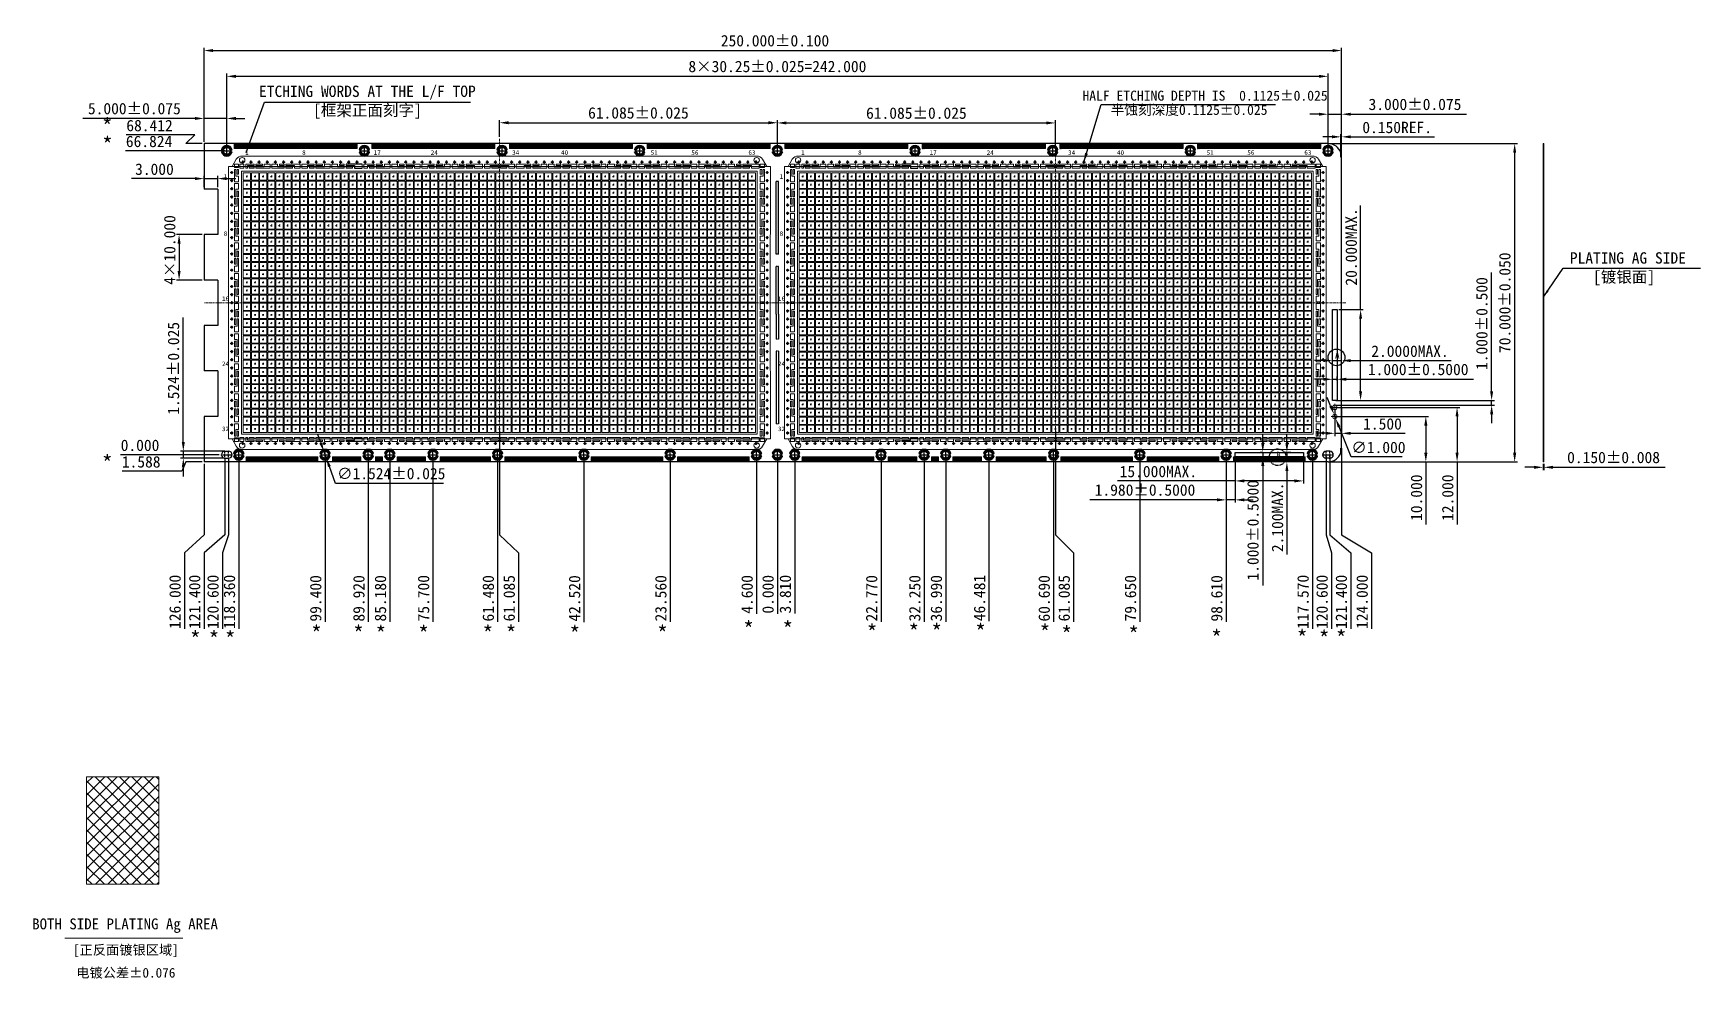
# Model space of a CAD drawing. Extents: x -590 to -223, y -126 to 82.
import ezdxf

# ---------------------------------------------------------------- set-up
doc = ezdxf.new("R2010")
doc.units = 0
doc.header["$LTSCALE"] = 0.01
doc.header["$MEASUREMENT"] = 0
for name, pattern in [('ACAD_ISO10W100', [18, 12, -3, 0, -3]), ('CENTER', [2, 1.25, -0.25, 0.25, -0.25]), ('CENTER2', [1.125, 0.75, -0.125, 0.125, -0.125]), ('PHANTOM', [2.5, 1.25, -0.25, 0.25, -0.25, 0.25, -0.25])]:
    doc.linetypes.add(name, pattern=pattern)
doc.layers.get('0').update_dxf_attribs({"linetype": 'CONTINUOUS', "lineweight": 0})
doc.layers.get('DEFPOINTS').update_dxf_attribs({"linetype": 'CONTINUOUS'})
for name, color, linetype in [('0D', 2, 'CONTINUOUS'), ('CEN', 2, 'CENTER'), ('DIM', 7, 'CONTINUOUS'), ('Double Plating', 6, 'CONTINUOUS'), ('PAGE1', 7, 'CONTINUOUS'), ('PAGE2', 7, 'CONTINUOUS'), ('PAGE3', 7, 'CONTINUOUS'), ('plating', 1, 'CONTINUOUS'), ('标注', 7, 'CONTINUOUS')]:
    doc.layers.add(name, color=color, linetype=linetype)
doc.layers.add('Pkg', color=6, linetype='PHANTOM', lineweight=9)
doc.styles.get("Standard").update_dxf_attribs({"font": ''})
doc.styles.get('STANDARD').set_extended_font_data('SimSun')
doc.dimstyles.new('St.ZJ', dxfattribs={"dimtxt": 2.5, "dimasz": 2, "dimexe": 0.6, "dimexo": 0.4, "dimgap": 0.8, "dimtad": 1, "dimdec": 3, "dimzin": 0, "dimdsep": 46, "dimtxsty": 'STANDARD', "dimcen": 0.6, "dimclrd": 1, "dimclre": 1, "dimclrt": 256, "dimadec": 0, "dimazin": 0, "dimtfac": 1, "dimtdec": 3, "dimtmove": 0, "dimatfit": 3, "dimfxl": 1, "dimtolj": 1, "dimtzin": 0, "dimarcsym": 0})
doc.dimstyles.new('St.ZJ$3', dxfattribs={"dimtxt": 2.5, "dimasz": 2, "dimexe": 0.6, "dimexo": 0.4, "dimgap": 0.8, "dimtad": 1, "dimtoh": 1, "dimdec": 3, "dimzin": 0, "dimdsep": 46, "dimtxsty": 'STANDARD', "dimcen": 0.6, "dimclrd": 1, "dimclre": 1, "dimclrt": 256, "dimadec": 0, "dimazin": 0, "dimtfac": 1, "dimtdec": 3, "dimtmove": 0, "dimatfit": 3, "dimfxl": 1, "dimtolj": 1, "dimtzin": 0, "dimarcsym": 0})
pattern_1 = [(44.99999999999999, (0, 0), (-0.1122532015133644, 0.1122532015133644), []), (135, (0, 0), (-0.1122532015133644, -0.1122532015133644), [])]

msp = doc.modelspace()

# ---------------------------------------------------------------- texts
at = {"lineweight": 0, "char_height": 2.199999999999999, "attachment_point": 1}
for s, insert, width in [('HALF ETCHING DEPTH IS\u3000{\\C7;0.1125±0.025}', (-359.2747349350325, 69.68332951014804), 57.14013511452708), ('半蚀刻深度{\\C7;0.1125±0.025}', (-353.0702862970245, 66.5581823343407), 45.0880246175543)]:
    msp.add_mtext(s, dxfattribs=dict(at, insert=insert, width=width))
at = {"color": 0, "char_height": 3.499999999999999, "width": 2.735099980571038, "attachment_point": 1, "rotation": 2.953131441595037e-06}
for insert in [(-574.9441745476331, 63.5720238323563), (-574.8988961608624, 59.50882512927887), (-574.9441745476333, -10.48826692801981), (-434.0165376268064, -47.00833269238706), (-425.3951180495505, -47.00833269218878), (-406.8741933077007, -47.72816284369264), (-397.6982649502743, -47.58897920142135), (-392.6692822209004, -47.58897920142135), (-383.0393118366455, -47.58897920142135), (-368.8877476803391, -47.72816284281702), (-555.5939094410496, -49.21606087758551), (-551.5009406959585, -49.21606087749137), (-547.9333389225922, -49.20589109110574), (-528.9733389225921, -47.97300891982104), (-519.7328777543189, -47.97300891938789), (-514.825227275649, -48.03169781925453), (-505.4322200931337, -48.03169781925453), (-491.3010665996712, -47.9730089189527), (-486.2058803013428, -47.97300891927489), (-472.1943218439387, -48.05999718593898), (-452.9364437117628, -47.97300891806867), (-364.1168851759662, -48.14570859704668), (-349.4035729633347, -48.15687888421734), (-331.1723278348022, -48.94633694522486), (-312.3649265029931, -48.94633694479148), (-307.5326679284094, -49.085518862669), (-303.7833357804393, -48.9932717306483)]:
    msp.add_mtext('\\pqc;*', dxfattribs=dict(at, insert=insert))
at = {"insert": (-252.1686249307034, 34.14370503525788), "char_height": 2.5, "width": 38.20460852734095, "attachment_point": 1}
msp.add_mtext('PLATING AG SIDE\\P   [镀银面]', dxfattribs=at)
at = {"layer": 'DEFPOINTS', "color": 1, "linetype": 'ACAD_ISO10W100', "insert": (-316.7048573026471, -9.719099023809804, -3.228888045e-07), "char_height": 1.5, "width": 1.5, "attachment_point": 1}
msp.add_mtext('B', dxfattribs=at)
at = {"layer": 'DIM', "insert": (-516.4091877878432, 67.16497323312137), "char_height": 2.5, "width": 91.49756311482177, "attachment_point": 5}
msp.add_mtext('ETCHING WORDS AT THE L/F TOP\\P[框架正面刻字]', dxfattribs=at)
at = {"layer": 'PAGE1', "insert": (-303.7814626788724, 12.23355590444521, -3.228887135e-07), "char_height": 1.5, "width": 1.5, "attachment_point": 1}
msp.add_mtext('A', dxfattribs=at)
at = {"layer": 'PAGE3', "char_height": 2.399999999999999, "width": 88.36307379635522, "attachment_point": 5}
for s, insert in [('BOTH SIDE PLATING Ag AREA', (-569.6641861776645, -113.9427560590063)), ('{\\H0.8889x;[正反面镀银区域]}', (-569.4952230459196, -119.5131007663965)), ('{\\H0.8889x;电镀公差%%P0.076}', (-569.4952230426472, -124.4094708505283))]:
    msp.add_mtext(s, dxfattribs=dict(at, insert=insert))

# ---------------------------------------------------------------- blocks, each defined once
blk = doc.blocks.new('*D55')
at = {"color": 1, "lineweight": -2, "transparency": 16777216}
for p, q in [((-1093.221514196498, -1228.616549537982), (-1095.221514196498, -1228.616549537982)), ((-1091.221514196498, -1230.389385216342), (-1091.221514196498, -1228.016549537982)), ((-1091.221514196498, -1228.616549537982), (-1089.221514196499, -1228.616549537982)), ((-1089.221514196499, -1230.360724207876), (-1089.221514196499, -1228.016549537982)), ((-1087.221514196499, -1228.616549537982), (-1065.119127327995, -1228.616549537982))]:
    blk.add_line(p, q, dxfattribs=at)
at = {"color": 1, "transparency": 16777216}
for points in [[(-1093.221514196498, -1228.949882871315), (-1093.221514196498, -1228.283216204649), (-1091.221514196498, -1228.616549537982)], [(-1087.221514196499, -1228.283216204649), (-1087.221514196499, -1228.949882871315), (-1089.221514196499, -1228.616549537982)]]:
    blk.add_solid(points, dxfattribs=at)
at = {"layer": 'DEFPOINTS', "color": 0, "transparency": 16777216}
for p in [(-1091.221514196498, -1230.789385216342), (-1089.221514196499, -1228.616549537982), (-1089.221514196499, -1230.760724207876)]:
    blk.add_point(p, dxfattribs=at)
at = {"transparency": 16777216, "insert": (-1074.201250233023, -1226.566549537982), "char_height": 2.5, "attachment_point": 5}
blk.add_mtext('\\A1;2.0000MAX.', dxfattribs=at)
blk = doc.blocks.new('*D61')
at = {"color": 1, "lineweight": -2, "transparency": 16777216}
for p, q in [((-1112.631514196497, -1250.098156328522), (-1112.631514196497, -1255.67584331161)), ((-1097.631514196496, -1250.19815632852), (-1097.631514196496, -1255.67584331161)), ((-1112.631514196497, -1255.07584331161), (-1138.471428797655, -1255.07584331161)), ((-1099.631514196496, -1255.07584331161), (-1110.631514196497, -1255.07584331161))]:
    blk.add_line(p, q, dxfattribs=at)
at = {"color": 1, "transparency": 16777216}
for points in [[(-1110.631514196497, -1254.742509978277), (-1110.631514196497, -1255.409176644944), (-1112.631514196497, -1255.07584331161)], [(-1099.631514196496, -1255.409176644944), (-1099.631514196496, -1254.742509978277), (-1097.631514196496, -1255.07584331161)]]:
    blk.add_solid(points, dxfattribs=at)
at = {"layer": 'DEFPOINTS', "color": 0, "transparency": 16777216}
for p in [(-1112.631514196497, -1249.698156328522), (-1097.631514196496, -1249.79815632852), (-1112.631514196497, -1255.07584331161)]:
    blk.add_point(p, dxfattribs=at)
at = {"transparency": 16777216, "insert": (-1129.501037736203, -1250.942509978277), "char_height": 2.5, "attachment_point": 5}
blk.add_mtext('\\A1;\\P15.000MAX.', dxfattribs=at)
blk = doc.blocks.new('*D56')
at = {"color": 1, "lineweight": -2, "transparency": 16777216}
for p, q in [((-1106.551752742881, -1246.798156328522), (-1106.551752742881, -1244.798156328522)), ((-1106.693002780147, -1248.798156328522), (-1107.151752742882, -1248.798156328522)), ((-1106.551752742881, -1248.798156328522), (-1106.551752742881, -1249.79815632852)), ((-1106.693002780147, -1249.79815632852), (-1107.151752742882, -1249.79815632852)), ((-1106.551752742881, -1251.79815632852), (-1106.551752742881, -1278.051787613436))]:
    blk.add_line(p, q, dxfattribs=at)
at = {"color": 1, "transparency": 16777216}
for points in [[(-1106.885086076215, -1246.798156328522), (-1106.218419409548, -1246.798156328522), (-1106.551752742881, -1248.798156328522)], [(-1106.218419409548, -1251.79815632852), (-1106.885086076215, -1251.79815632852), (-1106.551752742881, -1249.79815632852)]]:
    blk.add_solid(points, dxfattribs=at)
at = {"layer": 'DEFPOINTS', "color": 0, "transparency": 16777216}
for p in [(-1106.293002780147, -1248.798156328522), (-1106.551752742881, -1249.79815632852), (-1106.293002780147, -1249.79815632852)]:
    blk.add_point(p, dxfattribs=at)
at = {"transparency": 16777216, "insert": (-1108.69951810601, -1265.924971970978), "char_height": 2.5, "attachment_point": 5, "rotation": 90}
blk.add_mtext('\\A1;1.000±0.5000', dxfattribs=at)
blk = doc.blocks.new('*D58')
at = {"color": 1, "lineweight": -2, "transparency": 16777216}
for p, q in [((-1101.25641139356, -1246.798156328521), (-1101.25641139356, -1244.798156328521)), ((-1100.405755102143, -1248.798156328521), (-1101.85641139356, -1248.798156328521)), ((-1101.25641139356, -1248.798156328521), (-1101.25641139356, -1250.898167635832)), ((-1100.405755102143, -1250.898167635832), (-1101.85641139356, -1250.898167635832)), ((-1101.25641139356, -1252.898167635832), (-1101.25641139356, -1271.274703948681))]:
    blk.add_line(p, q, dxfattribs=at)
at = {"color": 1, "transparency": 16777216}
for points in [[(-1101.589744726893, -1246.798156328521), (-1100.923078060227, -1246.798156328521), (-1101.25641139356, -1248.798156328521)], [(-1100.923078060227, -1252.898167635832), (-1101.589744726893, -1252.898167635832), (-1101.25641139356, -1250.898167635832)]]:
    blk.add_solid(points, dxfattribs=at)
at = {"layer": 'DEFPOINTS', "color": 0, "transparency": 16777216}
for p in [(-1100.005755102142, -1248.798156328521), (-1101.25641139356, -1250.898167635832), (-1100.005755102142, -1250.898167635832)]:
    blk.add_point(p, dxfattribs=at)
at = {"transparency": 16777216, "insert": (-1103.30641139356, -1263.086435792257), "char_height": 2.5, "attachment_point": 5, "rotation": 90}
blk.add_mtext('\\A1;2.100MAX.', dxfattribs=at)
blk = doc.blocks.new('*D25')
at = {"color": 1, "lineweight": -2, "transparency": 16777216}
for p, q in [((-1091.653929080003, -1238.578555063655), (-1092.399860986808, -1236.722865005911)), ((-1090.907997173198, -1240.434245121399), (-1090.535031219796, -1241.362090150271)), ((-1087.153643509913, -1249.774128162543), (-1089.789099312991, -1243.217780208015)), ((-1075.920682616058, -1249.774128162543), (-1087.153643509913, -1249.774128162543))]:
    blk.add_line(p, q, dxfattribs=at)
at = {"color": 1, "transparency": 16777216}
for points in [[(-1091.963210756294, -1238.702877048122), (-1091.344647403713, -1238.454233079187), (-1090.907997173198, -1240.434245121399)], [(-1089.479817636701, -1243.093458223548), (-1090.098380989282, -1243.342102192483), (-1090.535031219796, -1241.362090150271)]]:
    blk.add_solid(points, dxfattribs=at)
at = {"layer": 'DEFPOINTS', "color": 0, "transparency": 16777216}
for p in [(-1090.907997173198, -1240.434245121399), (-1090.535031219796, -1241.362090150271)]:
    blk.add_point(p, dxfattribs=at)
at = {"transparency": 16777216, "insert": (-1081.137163062986, -1247.724128162543), "char_height": 2.5, "attachment_point": 5}
blk.add_mtext('\\A1;∅1.000', dxfattribs=at)
blk = doc.blocks.new('*D62')
at = {"color": 1, "lineweight": -2, "transparency": 16777216}
for p, q in [((-1090.721514196497, -1239.298167635835), (-1090.721514196497, -1245.211920837125)), ((-1089.221514196499, -1239.082976032581), (-1089.221514196499, -1245.211920837125)), ((-1092.721514196497, -1244.611920837125), (-1094.721514196497, -1244.611920837125)), ((-1090.721514196497, -1244.611920837125), (-1089.221514196499, -1244.611920837125)), ((-1087.221514196499, -1244.611920837125), (-1075.269558889236, -1244.611920837125))]:
    blk.add_line(p, q, dxfattribs=at)
at = {"color": 1, "transparency": 16777216}
for points in [[(-1092.721514196497, -1244.945254170458), (-1092.721514196497, -1244.278587503792), (-1090.721514196497, -1244.611920837125)], [(-1087.221514196499, -1244.278587503792), (-1087.221514196499, -1244.945254170458), (-1089.221514196499, -1244.611920837125)]]:
    blk.add_solid(points, dxfattribs=at)
at = {"layer": 'DEFPOINTS', "color": 0, "transparency": 16777216}
for p in [(-1090.721514196497, -1238.898167635835), (-1089.221514196499, -1238.682976032581), (-1089.221514196499, -1244.611920837125)]:
    blk.add_point(p, dxfattribs=at)
at = {"transparency": 16777216, "insert": (-1080.245536542868, -1242.561920837125), "char_height": 2.5, "attachment_point": 5}
blk.add_mtext('\\A1;1.500', dxfattribs=at)
blk = doc.blocks.new('*D63')
at = {"color": 1, "lineweight": -2, "transparency": 16777216}
for p, q in [((-1056.258671681551, -1235.398156328523), (-1056.258671681551, -1209.238379792211)), ((-1090.508374672956, -1237.398156328523), (-1055.658671681551, -1237.398156328523)), ((-1090.321514196498, -1238.398167635835), (-1055.658671681551, -1238.398167635835)), ((-1056.258671681551, -1238.398167635835), (-1056.258671681551, -1237.398156328523)), ((-1056.258671681551, -1240.398167635835), (-1056.258671681551, -1242.398167635835))]:
    blk.add_line(p, q, dxfattribs=at)
at = {"color": 1, "transparency": 16777216}
for points in [[(-1056.592005014884, -1235.398156328523), (-1055.925338348218, -1235.398156328523), (-1056.258671681551, -1237.398156328523)], [(-1055.925338348218, -1240.398167635835), (-1056.592005014884, -1240.398167635835), (-1056.258671681551, -1238.398167635835)]]:
    blk.add_solid(points, dxfattribs=at)
at = {"layer": 'DEFPOINTS', "color": 0, "transparency": 16777216}
for p in [(-1090.908374672956, -1237.398156328523), (-1090.721514196498, -1238.398167635835), (-1056.258671681551, -1237.398156328523)]:
    blk.add_point(p, dxfattribs=at)
at = {"transparency": 16777216, "insert": (-1058.406437044679, -1220.471340686065), "char_height": 2.5, "attachment_point": 5, "rotation": 90}
blk.add_mtext('\\A1;1.000±0.500', dxfattribs=at)
blk = doc.blocks.new('*D9')
at = {"layer": 'DEFPOINTS', "color": 0, "transparency": 16777216}
for p in [(-1274.306514196495, -1243.643167635834), (-1213.221514432074, -1249.310167635834), (-1270.102613305177, -1274.907862733821)]:
    blk.add_point(p, dxfattribs=at)
at = {"layer": 'DIM', "color": 1, "lineweight": -2, "transparency": 16777216}
for p, q in [((-1274.306514196495, -1244.043167635834), (-1274.306514196495, -1266.907862733821)), ((-1274.306514196495, -1266.907862733821), (-1270.102613305177, -1270.907862733821)), ((-1270.102613305177, -1270.907862733821), (-1270.102613305177, -1286.043058264547))]:
    blk.add_line(p, q, dxfattribs=at)
at = {"layer": 'DIM', "transparency": 16777216, "insert": (-1272.152613305177, -1280.875460499184), "char_height": 2.5, "attachment_point": 5, "rotation": 90}
blk.add_mtext('\\A1;61.085', dxfattribs=at)
blk = doc.blocks.new('*D17')
at = {"color": 1, "lineweight": -2, "transparency": 16777216}
for p, q in [((-1341.221514196498, -1188.596028905129), (-1355.195257213257, -1188.596028905129)), ((-1339.221514196497, -1190.498167635835), (-1339.221514196497, -1187.996028905129)), ((-1339.221514196497, -1188.596028905129), (-1336.221514196497, -1188.596028905129)), ((-1336.221514196497, -1190.498167635835), (-1336.221514196497, -1187.996028905129)), ((-1334.221514196497, -1188.596028905129), (-1332.221514196497, -1188.596028905129))]:
    blk.add_line(p, q, dxfattribs=at)
at = {"color": 1, "transparency": 16777216}
for points in [[(-1341.221514196498, -1188.929362238462), (-1341.221514196498, -1188.262695571796), (-1339.221514196497, -1188.596028905129)], [(-1334.221514196497, -1188.262695571796), (-1334.221514196497, -1188.929362238462), (-1336.221514196497, -1188.596028905129)]]:
    blk.add_solid(points, dxfattribs=at)
at = {"layer": 'DEFPOINTS', "color": 0, "transparency": 16777216}
for p in [(-1336.221514196497, -1188.596028905129), (-1339.221514196497, -1190.898167635835), (-1336.221514196497, -1190.898167635835)]:
    blk.add_point(p, dxfattribs=at)
at = {"transparency": 16777216, "insert": (-1350.121514196497, -1186.546028905129), "char_height": 2.5, "attachment_point": 5}
blk.add_mtext('\\A1;3.000', dxfattribs=at)
blk = doc.blocks.new('SQURE')
h = blk.add_hatch()
h.set_pattern_fill('ANSI31', color=3, scale=0.01, style=0)
h.set_pattern_definition([(45, (-1249.376477050671, 404.8649697566569), (-0.0224506403026729, 0.0224506403026729), [])])
h.paths.add_polyline_path([(0.2499999972953901, 0.0749999999299576), (0.0749999990453034, 0.0749999994538939), (0.0749999985694103, 0.2499999977039806), (-6.800747e-10, 0.2499999974999127), (-2.274e-13, -5.68e-14), (0.2499999974993443, 6.79961e-10)])
h.paths.add_polyline_path([(0.2499999974991169, 6.799041e-10), (-2.274e-13, -5.68e-14), (1.05274e-10, -0.0387668654452682, 0.0399556920134548), (0.0749999995166491, -0.0982757193169164), (0.0749999994534392, -0.0749999990459855), (0.2499999977028438, -0.0749999985699219)])
h.paths.add_polyline_path([(1.050466e-10, -0.0387668654451545), (6.796199e-10, -0.2499999975000264), (0.074999999929787, -0.2499999972960722), (0.0749999995166491, -0.0982757193169164, -0.0399556920135216)])
h.paths.add_polyline_path([(1.05274e-10, -0.0387668654452682, -0.022620387679571), (-0.0379658303775159, -1.032845e-10), (-0.2499999975004812, -6.79961e-10), (-0.2499999972967544, -0.0749999999297302), (-0.0749999990464403, -0.0749999994539508), (-0.0749999985694103, -0.2499999977039806), (6.793925e-10, -0.2499999974999696)])
h.paths.add_polyline_path([(-0.0951080955210273, 0.0749999989913022), (-0.2499999977044354, 0.0749999985701493), (-0.2499999975004812, -6.79961e-10), (-0.0379658303775159, -1.033413e-10, -0.0393475165436473)])
h.paths.add_polyline_path([(-6.800747e-10, 0.2499999975000264), (-0.074999999929787, 0.2499999972960722), (-0.0749999994538939, 0.0749999990459855), (-0.0951080955210273, 0.0749999989913022, 0.0393475165436379), (-0.0379658303775159, -1.032845e-10), (-2.274e-13, 0)])
h.paths.add_polyline_path([(-2.274e-13, 0), (-0.0379658303775159, -1.032276e-10, 0.0226203876795625), (1.050466e-10, -0.0387668654451545)])
at = {"color": 2, "linetype": 'ByBlock', "lineweight": 0}
for p, q in [((-0.2499999977044354, 0.0749999985701493), (-0.0749999994541213, 0.0749999990459855)), ((-0.2499999977044354, 0.0749999985701493), (-0.2499999972967544, -0.074999999929787)), ((-0.074999999929787, 0.2499999972960154), (-0.0749999994541213, 0.0749999990459855)), ((-0.074999999929787, 0.2499999972960154), (0.0749999985694103, 0.2499999977039238)), ((0.0749999985694103, 0.2499999977039238), (0.0749999990453034, 0.0749999994538939)), ((0.0749999990453034, 0.0749999994538939), (0.2499999972953901, 0.0749999999299576)), ((-0.2499999972967544, -0.074999999929787), (-0.0749999990464403, -0.0749999994539508)), ((-0.0749999990464403, -0.0749999994539508), (-0.0749999985694103, -0.2499999977039806)), ((0.0749999994532118, -0.0749999990460424), (0.2499999977030711, -0.0749999985699788)), ((0.0749999994532118, -0.0749999990460424), (0.074999999929787, -0.2499999972960722))]:
    blk.add_line(p, q, dxfattribs=at)
at = {"color": 2}
for p, q in [((0.2499999972953901, 0.0749999999299576), (0.2499999977030711, -0.0749999985699788)), ((-0.0749999985694103, -0.2499999977039806), (0.074999999929787, -0.2499999972960722))]:
    blk.add_line(p, q, dxfattribs=at)
at = {"layer": '0D', "color": 3, "linetype": 'ByBlock', "lineweight": 0}
for p, q in [((0.2702706497302643, 7.350422e-10), (-0.2702706497302643, -7.350991e-10)), ((7.169092e-10, -0.2638112266328676), (-7.175913e-10, 0.2638112266328108))]:
    blk.add_line(p, q, dxfattribs=at)
blk = doc.blocks.new('SQURE1')
at = {"linetype": 'ByBlock', "lineweight": 0}
for p, q in [((131.3481273100198, 271.9066021890508), (131.52312731002, 271.9066021890508)), ((131.3481273100198, 271.9066021890508), (131.3481273100198, 271.7566021890508)), ((131.3481273100198, 271.7566021890508), (131.52312731002, 271.7566021890508)), ((131.52312731002, 272.0816021890508), (131.52312731002, 271.9066021890508)), ((131.52312731002, 272.0816021890508), (131.6731273100196, 272.0816021890508)), ((131.52312731002, 271.7566021890508), (131.52312731002, 271.5816021890508)), ((131.6731273100196, 272.0816021890508), (131.6731273100196, 271.9066021890508)), ((131.6731273100196, 271.9066021890508), (131.8481273100198, 271.9066021890508)), ((131.6731273100196, 271.7566021890508), (131.8481273100198, 271.7566021890508)), ((131.6731273100196, 271.7566021890508), (131.6731273100196, 271.5816021890508))]:
    blk.add_line(p, q, dxfattribs=at)
for p, q in [((131.52312731002, 271.5816021890508), (131.6731273100196, 271.5816021890508)), ((131.8481273100198, 271.9066021890508), (131.8481273100198, 271.7566021890508))]:
    blk.add_line(p, q)
at = {"layer": '0D', "color": 3, "linetype": 'ByBlock', "lineweight": 0}
for p, q in [((131.8683979624526, 271.8316021890508), (131.3278566575874, 271.8316021890508)), ((131.5981273100198, 271.5677909597799), (131.5981273100198, 272.0954134183217))]:
    blk.add_line(p, q, dxfattribs=at)
blk = doc.blocks.new('squre2')
at = {"linetype": 'ByBlock', "lineweight": 0}
for p, q in [((138.2181273100209, 278.6316023134768), (138.2181273100209, 278.4566023134768)), ((138.2181273100209, 278.6316023134768), (138.3681273100205, 278.6316023134768)), ((138.3681273100205, 278.6316023134768), (138.3681273100205, 278.4566023134768)), ((138.0431273100207, 278.4566023134768), (138.2181273100209, 278.4566023134768)), ((138.0431273100207, 278.4566023134768), (138.0431273100207, 278.3066023134769)), ((138.0431273100207, 278.3066023134769), (138.2181273100209, 278.3066023134769)), ((138.2181273100209, 278.3066023134769), (138.2181273100209, 278.1316023134768)), ((138.3681273100205, 278.4566023134768), (138.5431273100207, 278.4566023134768)), ((138.3681273100205, 278.3066023134769), (138.5431273100207, 278.3066023134769)), ((138.3681273100205, 278.3066023134769), (138.3681273100205, 278.1316023134768))]:
    blk.add_line(p, q, dxfattribs=at)
for p, q in [((138.2181273100209, 278.1316023134768), (138.3681273100205, 278.1316023134768)), ((138.5431273100207, 278.4566023134768), (138.5431273100207, 278.3066023134769))]:
    blk.add_line(p, q)
at = {"layer": '0D', "color": 3, "linetype": 'ByBlock', "lineweight": 0}
for p, q in [((138.2931273100207, 278.1177910842059), (138.2931273100207, 278.6454135427477)), ((138.5633979624535, 278.3816023134768), (138.0228566575883, 278.3816023134768))]:
    blk.add_line(p, q, dxfattribs=at)
blk = doc.blocks.new('corner')
for p, q in [((3, -1.41199999999992), (2.849999999999909, -1.41199999999992)), ((2.849999999999909, -65.41199999999981), (3, -65.41199999999981))]:
    blk.add_line(p, q)
at = {"layer": 'PAGE1'}
for p, q in [((2.850000000000136, -1.41199999999992), (2.850000000000136, -0.4752503002402478)), ((2.850000000000136, -66.34874969975937), (2.850000000000136, -65.41199999999981))]:
    blk.add_line(p, q, dxfattribs=at)
blk = doc.blocks.new('*D18')
at = {"color": 1, "lineweight": -2, "transparency": 16777216}
for p, q in [((-1046.95196354816, -1252.081794254226), (-1048.95196354816, -1252.081794254226)), ((-1044.95196354816, -1251.298167635835), (-1044.95196354816, -1252.681794254226)), ((-1044.95196354816, -1252.081794254226), (-1044.80196354816, -1252.081794254226)), ((-1044.80196354816, -1251.298167635835), (-1044.80196354816, -1252.681794254226)), ((-1042.80196354816, -1252.081794254226), (-1018.126544553747, -1252.081794254226))]:
    blk.add_line(p, q, dxfattribs=at)
at = {"color": 1, "transparency": 16777216}
for points in [[(-1046.95196354816, -1252.415127587559), (-1046.95196354816, -1251.748460920892), (-1044.95196354816, -1252.081794254226)], [(-1042.80196354816, -1251.748460920892), (-1042.80196354816, -1252.415127587559), (-1044.80196354816, -1252.081794254226)]]:
    blk.add_solid(points, dxfattribs=at)
at = {"layer": 'DEFPOINTS', "color": 0, "transparency": 16777216}
for p in [(-1044.95196354816, -1250.898167635835), (-1044.80196354816, -1250.898167635835), (-1044.80196354816, -1252.081794254226)]:
    blk.add_point(p, dxfattribs=at)
at = {"transparency": 16777216, "insert": (-1029.464254050953, -1249.934028891097), "char_height": 2.5, "attachment_point": 5}
blk.add_mtext('\\A1;0.150%%P0.008', dxfattribs=at)
blk = doc.blocks.new('*D19')
at = {"color": 1, "lineweight": -2, "transparency": 16777216}
for p, q in [((-1334.221514196497, -1182.086167635835), (-1334.221514196497, -1165.506322925341)), ((-1332.221514196497, -1166.106322925341), (-1094.221514196497, -1166.106322925341)), ((-1092.221514196497, -1182.086167635835), (-1092.221514196497, -1165.506322925341))]:
    blk.add_line(p, q, dxfattribs=at)
at = {"color": 1, "transparency": 16777216}
for points in [[(-1332.221514196497, -1165.772989592008), (-1332.221514196497, -1166.439656258675), (-1334.221514196497, -1166.106322925341)], [(-1094.221514196497, -1166.439656258675), (-1094.221514196497, -1165.772989592008), (-1092.221514196497, -1166.106322925341)]]:
    blk.add_solid(points, dxfattribs=at)
at = {"layer": 'DEFPOINTS', "color": 0, "transparency": 16777216}
for p in [(-1092.221514196497, -1166.106322925341), (-1334.221514196497, -1182.486167635835), (-1092.221514196497, -1182.486167635835)]:
    blk.add_point(p, dxfattribs=at)
at = {"transparency": 16777216, "insert": (-1213.221514196497, -1163.958557562213), "char_height": 2.5, "attachment_point": 5}
blk.add_mtext('\\A1;8×30.25%%P0.025=242.000', dxfattribs=at)
blk = doc.blocks.new('*D20')
at = {"color": 1, "lineweight": -2, "transparency": 16777216}
for p, q in [((-1274.306514196496, -1179.419594478184), (-1274.306514196496, -1175.714621526995)), ((-1213.221514432074, -1182.086167635835), (-1213.221514432074, -1175.714621526995)), ((-1272.306514196496, -1176.314621526995), (-1215.221514432074, -1176.314621526995))]:
    blk.add_line(p, q, dxfattribs=at)
at = {"color": 1, "transparency": 16777216}
for points in [[(-1272.306514196496, -1175.981288193662), (-1272.306514196496, -1176.647954860328), (-1274.306514196496, -1176.314621526995)], [(-1215.221514432074, -1176.647954860328), (-1215.221514432074, -1175.981288193662), (-1213.221514432074, -1176.314621526995)]]:
    blk.add_solid(points, dxfattribs=at)
at = {"layer": 'DEFPOINTS', "color": 0, "transparency": 16777216}
for p in [(-1213.221514432074, -1176.314621526995), (-1274.306514196496, -1179.819594478183), (-1213.221514432074, -1182.486167635835)]:
    blk.add_point(p, dxfattribs=at)
at = {"transparency": 16777216, "insert": (-1243.764014314285, -1174.166856163867), "char_height": 2.5, "attachment_point": 5}
blk.add_mtext('\\A1;61.085%%P0.025', dxfattribs=at)
blk = doc.blocks.new('*D21')
at = {"color": 1, "lineweight": -2, "transparency": 16777216}
for p, q in [((-1213.221514432074, -1182.086167635835), (-1213.221514432074, -1175.761548523076)), ((-1152.136514667652, -1181.378803192527), (-1152.136514667652, -1175.761548523076)), ((-1211.221514432074, -1176.361548523075), (-1154.136514667652, -1176.361548523075))]:
    blk.add_line(p, q, dxfattribs=at)
at = {"color": 1, "transparency": 16777216}
for points in [[(-1211.221514432074, -1176.028215189742), (-1211.221514432074, -1176.694881856409), (-1213.221514432074, -1176.361548523075)], [(-1154.136514667652, -1176.694881856409), (-1154.136514667652, -1176.028215189742), (-1152.136514667652, -1176.361548523075)]]:
    blk.add_solid(points, dxfattribs=at)
at = {"layer": 'DEFPOINTS', "color": 0, "transparency": 16777216}
for p in [(-1152.136514667652, -1176.361548523075), (-1213.221514432074, -1182.486167635835), (-1152.136514667652, -1181.778803192528)]:
    blk.add_point(p, dxfattribs=at)
at = {"transparency": 16777216, "insert": (-1182.679014549863, -1174.213783159947), "char_height": 2.5, "attachment_point": 5}
blk.add_mtext('\\A1;61.085%%P0.025', dxfattribs=at)
blk = doc.blocks.new('*D22')
at = {"color": 1, "lineweight": -2, "transparency": 16777216}
for p, q in [((-1339.621514196497, -1200.898167635835), (-1345.301234729488, -1200.898167635835)), ((-1344.701234729488, -1202.898167635835), (-1344.701234729488, -1208.898167635835)), ((-1339.621514196497, -1210.898167635835), (-1345.301234729488, -1210.898167635835))]:
    blk.add_line(p, q, dxfattribs=at)
at = {"color": 1, "transparency": 16777216}
for points in [[(-1344.367901396154, -1202.898167635835), (-1345.034568062821, -1202.898167635835), (-1344.701234729488, -1200.898167635835)], [(-1345.034568062821, -1208.898167635835), (-1344.367901396154, -1208.898167635835), (-1344.701234729488, -1210.898167635835)]]:
    blk.add_solid(points, dxfattribs=at)
at = {"layer": 'DEFPOINTS', "color": 0, "transparency": 16777216}
for p in [(-1339.221514196497, -1200.898167635835), (-1344.701234729488, -1210.898167635835), (-1339.221514196497, -1210.898167635835)]:
    blk.add_point(p, dxfattribs=at)
at = {"transparency": 16777216, "insert": (-1346.751234729488, -1204.291324012858), "char_height": 2.5, "attachment_point": 5, "rotation": 90}
blk.add_mtext('4×\\A1;10.000', dxfattribs=at)
blk = doc.blocks.new('*D23')
at = {"color": 1, "lineweight": -2, "transparency": 16777216}
for p, q in [((-1313.564003816168, -1246.71394782295), (-1314.246472765967, -1244.833991405221)), ((-1312.881534866369, -1248.593904240679), (-1312.361493526622, -1250.026431030988)), ((-1310.328847872795, -1255.625638501167), (-1311.679024576823, -1251.906387448717)), ((-1286.623819939834, -1255.625638501167), (-1310.328847872795, -1255.625638501167))]:
    blk.add_line(p, q, dxfattribs=at)
at = {"color": 1, "transparency": 16777216}
for points in [[(-1313.877329885789, -1246.827692647917), (-1313.250677746546, -1246.600202997984), (-1312.881534866369, -1248.593904240679)], [(-1311.365698507201, -1251.792642623751), (-1311.992350646444, -1252.020132273684), (-1312.361493526622, -1250.026431030988)]]:
    blk.add_solid(points, dxfattribs=at)
at = {"layer": 'DEFPOINTS', "color": 0, "transparency": 16777216}
for p in [(-1312.881534866369, -1248.593904240679), (-1312.361493526622, -1250.026431030988)]:
    blk.add_point(p, dxfattribs=at)
at = {"transparency": 16777216, "insert": (-1298.076333906315, -1253.477873138038), "char_height": 2.5, "attachment_point": 5}
blk.add_mtext('\\A1;∅1.524%%P0.025', dxfattribs=at)
blk = doc.blocks.new('*D24')
at = {"color": 1, "lineweight": -2, "transparency": 16777216}
for p, q in [((-1343.771259653743, -1246.548167635834), (-1343.771259653743, -1219.111156462649)), ((-1334.621514196498, -1248.548167635834), (-1344.371259653743, -1248.548167635834)), ((-1343.771259653743, -1248.548167635834), (-1343.771259653743, -1250.072167635834)), ((-1334.621514196498, -1250.072167635834), (-1344.371259653743, -1250.072167635834)), ((-1343.771259653743, -1252.072167635834), (-1343.771259653743, -1254.072167635834))]:
    blk.add_line(p, q, dxfattribs=at)
at = {"color": 1, "transparency": 16777216}
for points in [[(-1344.104592987077, -1246.548167635834), (-1343.43792632041, -1246.548167635834), (-1343.771259653743, -1248.548167635834)], [(-1343.43792632041, -1252.072167635834), (-1344.104592987077, -1252.072167635834), (-1343.771259653743, -1250.072167635834)]]:
    blk.add_solid(points, dxfattribs=at)
at = {"layer": 'DEFPOINTS', "color": 0, "transparency": 16777216}
for p in [(-1334.221514196498, -1248.548167635834), (-1343.771259653743, -1250.072167635834), (-1334.221514196498, -1250.072167635834)]:
    blk.add_point(p, dxfattribs=at)
at = {"transparency": 16777216, "insert": (-1345.919025016872, -1230.323167635834), "char_height": 2.5, "attachment_point": 5, "rotation": 90}
blk.add_mtext('\\A1;1.524%%P0.025', dxfattribs=at)
blk = doc.blocks.new('*D26')
at = {"color": 1, "lineweight": -2, "transparency": 16777216}
for p, q in [((-1092.19538846886, -1180.898167635835), (-1050.603613925164, -1180.898167635835)), ((-1051.203613925164, -1182.898167635835), (-1051.203613925164, -1248.898167635835)), ((-1092.19538846886, -1250.898167635835), (-1050.603613925164, -1250.898167635835))]:
    blk.add_line(p, q, dxfattribs=at)
at = {"color": 1, "transparency": 16777216}
for points in [[(-1050.87028059183, -1182.898167635835), (-1051.536947258497, -1182.898167635835), (-1051.203613925164, -1180.898167635835)], [(-1051.536947258497, -1248.898167635835), (-1050.87028059183, -1248.898167635835), (-1051.203613925164, -1250.898167635835)]]:
    blk.add_solid(points, dxfattribs=at)
at = {"layer": 'DEFPOINTS', "color": 0, "transparency": 16777216}
for p in [(-1092.595388468861, -1180.898167635835), (-1092.595388468861, -1250.898167635835), (-1051.203613925164, -1250.898167635835)]:
    blk.add_point(p, dxfattribs=at)
at = {"transparency": 16777216, "insert": (-1053.351379288292, -1215.898167635835), "char_height": 2.5, "attachment_point": 5, "rotation": 90}
blk.add_mtext('\\A1;70.000%%P0.050', dxfattribs=at)
blk = doc.blocks.new('*D27')
at = {"color": 1, "lineweight": -2, "transparency": 16777216}
for p, q in [((-1091.371514196497, -1179.411386195398), (-1093.371514196497, -1179.411386195398)), ((-1089.371514196497, -1183.029792785955), (-1089.371514196497, -1178.811386195398)), ((-1089.371514196497, -1179.411386195398), (-1089.221514196497, -1179.411386195398)), ((-1089.221514196497, -1183.834019571805), (-1089.221514196497, -1178.811386195398)), ((-1087.221514196497, -1179.411386195398), (-1068.831011403201, -1179.411386195398))]:
    blk.add_line(p, q, dxfattribs=at)
at = {"color": 1, "transparency": 16777216}
for points in [[(-1091.371514196497, -1179.744719528732), (-1091.371514196497, -1179.078052862065), (-1089.371514196497, -1179.411386195398)], [(-1087.221514196497, -1179.078052862065), (-1087.221514196497, -1179.744719528732), (-1089.221514196497, -1179.411386195398)]]:
    blk.add_solid(points, dxfattribs=at)
at = {"layer": 'DEFPOINTS', "color": 0, "transparency": 16777216}
for p in [(-1089.221514196497, -1179.411386195398), (-1089.371514196497, -1183.429792785956), (-1089.221514196497, -1184.234019571805)]:
    blk.add_point(p, dxfattribs=at)
at = {"transparency": 16777216, "insert": (-1077.026262799849, -1177.361386195398), "char_height": 2.5, "attachment_point": 5}
blk.add_mtext('\\A1;0.150REF.', dxfattribs=at)
blk = doc.blocks.new('Number1')
at = {"char_height": 1, "width": 2.794482212986849, "attachment_point": 5}
for s, insert in [('1', (-0.9949999999997771, 7.070002039257019)), ('8', (11.53499999999974, 7.070002039257019)), ('17', (27.64499999999908, 7.070002039257076)), ('24', (40.17499999999972, 7.070002039257019)), ('34', (58.07499999999942, 7.070002039257019)), ('40', (68.81499999999977, 7.070002039257019)), ('51', (88.50499999999954, 7.070002039257076)), ('56', (97.45499999999976, 7.070002039257019)), ('63', (109.9849999999997, 7.070002039257019))]:
    blk.add_mtext(s, dxfattribs=dict(at, insert=insert))
blk = doc.blocks.new('Number2')
at = {"char_height": 1, "width": 2.794482212986849, "attachment_point": 5}
for s, insert in [('1', (-6.111299433467365, 1.79499987557341)), ('8', (-6.111299433467138, -10.73500012442656)), ('16', (-6.111299433467365, -25.05500012442662)), ('24', (-6.111299433467365, -39.37500012442655)), ('32', (-6.111299433467365, -53.6950001244266))]:
    blk.add_mtext(s, dxfattribs=dict(at, insert=insert))
blk = doc.blocks.new('ceter')
at = {"color": 1, "linetype": 'CENTER2', "ltscale": 0.05}
for p, q in [((133.7530568939966, 275.9966021890507), (134.1431977260442, 275.9966021890507)), ((133.7530568939966, 275.9966021890507), (134.1431977260442, 275.9966021890507)), ((133.7530568939969, 275.9966021890507), (134.1431977260444, 275.9966021890507)), ((133.7530568939969, 275.9966021890507), (134.1431977260444, 275.9966021890507)), ((133.9481273100206, 276.1985069066956), (133.9481273100206, 275.7946974714059)), ((133.9481273100206, 276.1985069066956), (133.9481273100206, 275.7946974714059)), ((133.9481273100209, 276.1985069066956), (133.9481273100209, 275.7946974714059)), ((133.9481273100209, 276.1985069066956), (133.9481273100209, 275.7946974714059))]:
    blk.add_line(p, q, dxfattribs=at)
blk = doc.blocks.new('frame')
at = {"layer": 'Pkg', "color": 0, "linetype": 'ByBlock'}
blk.add_lwpolyline([(-549.1243287625475, -323.3288251624322), (-547.5243287625473, -323.3288251624322), (-547.5243287625473, -324.9288251624322), (-549.1243287625475, -324.9288251624322)], close=True, dxfattribs=at)
at = {"layer": 'plating'}
blk.add_blockref('ceter', (-682.272456072568, -600.1254273514829), dxfattribs=at)
blk = doc.blocks.new('*D28')
at = {"layer": 'DEFPOINTS', "color": 0, "transparency": 16777216}
for p in [(-1312.621514196495, -1249.310167635834), (-1213.221514432074, -1249.310167635834), (-1312.621514196495, -1274.907862733821)]:
    blk.add_point(p, dxfattribs=at)
at = {"layer": 'DIM', "color": 1, "lineweight": -2, "transparency": 16777216}
blk.add_line((-1312.621514196495, -1249.710167635834), (-1312.621514196495, -1286.098924186335), dxfattribs=at)
at = {"layer": 'DIM', "transparency": 16777216, "insert": (-1314.671514196495, -1280.903393460078), "char_height": 2.5, "attachment_point": 5, "rotation": 90}
blk.add_mtext('\\A1;99.400', dxfattribs=at)
blk = doc.blocks.new('*D10')
at = {"layer": 'DEFPOINTS', "color": 0, "transparency": 16777216}
for p in [(-1298.401514196495, -1249.310167635834), (-1213.221514432074, -1249.310167635834), (-1298.39315470042, -1274.907862733821)]:
    blk.add_point(p, dxfattribs=at)
at = {"layer": 'DIM', "color": 1, "lineweight": -2, "transparency": 16777216}
for p, q in [((-1298.401514196495, -1249.710167635834), (-1298.401514196495, -1266.907862733821)), ((-1298.401514196495, -1266.907862733821), (-1298.39315470042, -1270.907862733821)), ((-1298.39315470042, -1270.907862733821), (-1298.39315470042, -1286.098924186335))]:
    blk.add_line(p, q, dxfattribs=at)
at = {"layer": 'DIM', "transparency": 16777216, "insert": (-1300.44315470042, -1280.903393460078), "char_height": 2.5, "attachment_point": 5, "rotation": 90}
blk.add_mtext('\\A1;85.180', dxfattribs=at)
blk = doc.blocks.new('*D29')
at = {"layer": 'DEFPOINTS', "color": 0, "transparency": 16777216}
for p in [(-1274.701514196495, -1249.310167635834), (-1213.221514432074, -1249.310167635834), (-1274.701514196495, -1274.907862733821)]:
    blk.add_point(p, dxfattribs=at)
at = {"layer": 'DIM', "color": 1, "lineweight": -2, "transparency": 16777216}
blk.add_line((-1274.701514196495, -1249.710167635834), (-1274.701514196495, -1286.084957705888), dxfattribs=at)
at = {"layer": 'DIM', "transparency": 16777216, "insert": (-1276.751514196495, -1280.896410219855), "char_height": 2.5, "attachment_point": 5, "rotation": 90}
blk.add_mtext('\\A1;61.480', dxfattribs=at)
blk = doc.blocks.new('*D30')
at = {"layer": 'DEFPOINTS', "color": 0, "transparency": 16777216}
for p in [(-1255.741514196495, -1249.310167635834), (-1213.221514432074, -1249.310167635834), (-1255.741514196495, -1274.907862733821)]:
    blk.add_point(p, dxfattribs=at)
at = {"layer": 'DIM', "color": 1, "lineweight": -2, "transparency": 16777216}
blk.add_line((-1255.741514196495, -1249.710167635834), (-1255.741514196495, -1286.126857147229), dxfattribs=at)
at = {"layer": 'DIM', "transparency": 16777216, "insert": (-1257.791514196495, -1280.917359940525), "char_height": 2.5, "attachment_point": 5, "rotation": 90}
blk.add_mtext('\\A1;42.520', dxfattribs=at)
blk = doc.blocks.new('*D31')
at = {"layer": 'DEFPOINTS', "color": 0, "transparency": 16777216}
for p in [(-1236.781514196495, -1249.310167635834), (-1213.221514432074, -1249.310167635834), (-1236.781514196495, -1274.907862733821)]:
    blk.add_point(p, dxfattribs=at)
at = {"layer": 'DIM', "color": 1, "lineweight": -2, "transparency": 16777216}
blk.add_line((-1236.781514196495, -1249.710167635834), (-1236.781514196495, -1286.070991225441), dxfattribs=at)
at = {"layer": 'DIM', "transparency": 16777216, "insert": (-1238.831514196495, -1280.889426979631), "char_height": 2.5, "attachment_point": 5, "rotation": 90}
blk.add_mtext('\\A1;23.560', dxfattribs=at)
blk = doc.blocks.new('*D32')
at = {"layer": 'DEFPOINTS', "color": 0, "transparency": 16777216}
for p in [(-1217.821514196495, -1249.310167635834), (-1213.221514432074, -1249.310167635834), (-1217.821514196495, -1274.907862733821)]:
    blk.add_point(p, dxfattribs=at)
at = {"layer": 'DIM', "color": 1, "lineweight": -2, "transparency": 16777216}
blk.add_line((-1217.821514196495, -1249.710167635834), (-1217.821514196495, -1284.339147650022), dxfattribs=at)
at = {"layer": 'DIM', "transparency": 16777216, "insert": (-1219.871514196495, -1280.023505191922), "char_height": 2.5, "attachment_point": 5, "rotation": 90}
blk.add_mtext('\\A1;4.600', dxfattribs=at)
blk = doc.blocks.new('*D33')
at = {"layer": 'DEFPOINTS', "color": 0, "transparency": 16777216}
for p in [(-1213.221514432074, -1249.310167635834), (-1209.411514667652, -1249.310167635833), (-1209.411514667652, -1274.907862733821)]:
    blk.add_point(p, dxfattribs=at)
at = {"layer": 'DIM', "color": 1, "lineweight": -2, "transparency": 16777216}
blk.add_line((-1209.411514667652, -1249.710167635833), (-1209.411514667652, -1284.25534876734), dxfattribs=at)
at = {"layer": 'DIM', "transparency": 16777216, "insert": (-1211.461514667651, -1279.981605750581), "char_height": 2.5, "attachment_point": 5, "rotation": 90}
blk.add_mtext('\\A1;3.810', dxfattribs=at)
blk = doc.blocks.new('*D34')
at = {"layer": 'DEFPOINTS', "color": 0, "transparency": 16777216}
for p in [(-1213.221514432074, -1249.310167635834), (-1190.451514667652, -1249.310167635834), (-1190.451514667652, -1274.907862733821)]:
    blk.add_point(p, dxfattribs=at)
at = {"layer": 'DIM', "color": 1, "lineweight": -2, "transparency": 16777216}
blk.add_line((-1190.451514667652, -1249.710167635834), (-1190.451514667652, -1286.070991225441), dxfattribs=at)
at = {"layer": 'DIM', "transparency": 16777216, "insert": (-1192.501514667651, -1280.889426979631), "char_height": 2.5, "attachment_point": 5, "rotation": 90}
blk.add_mtext('\\A1;22.770', dxfattribs=at)
blk = doc.blocks.new('*D11')
at = {"layer": 'DEFPOINTS', "color": 0, "transparency": 16777216}
for p in [(-1213.221514432074, -1249.310167635834), (-1176.231514667652, -1249.310167635834), (-1176.231514667652, -1274.907862733821)]:
    blk.add_point(p, dxfattribs=at)
at = {"layer": 'DIM', "color": 1, "lineweight": -2, "transparency": 16777216}
blk.add_line((-1176.231514667652, -1249.710167635834), (-1176.231514667652, -1286.043058264547), dxfattribs=at)
at = {"layer": 'DIM', "transparency": 16777216, "insert": (-1178.281514667652, -1280.875460499184), "char_height": 2.5, "attachment_point": 5, "rotation": 90}
blk.add_mtext('\\A1;36.990', dxfattribs=at)
blk = doc.blocks.new('*D12')
at = {"layer": 'DEFPOINTS', "color": 0, "transparency": 16777216}
for p in [(-1213.221514432074, -1249.310167635834), (-1166.740402007798, -1249.310225774692), (-1166.740402007798, -1274.907862733821)]:
    blk.add_point(p, dxfattribs=at)
at = {"layer": 'DIM', "color": 1, "lineweight": -2, "transparency": 16777216}
blk.add_line((-1166.740402007798, -1249.710225774692), (-1166.740402007798, -1285.945292901419), dxfattribs=at)
at = {"layer": 'DIM', "transparency": 16777216, "insert": (-1168.790402007799, -1280.82657781762), "char_height": 2.5, "attachment_point": 5, "rotation": 90}
blk.add_mtext('\\A1;46.481', dxfattribs=at)
blk = doc.blocks.new('*D13')
at = {"layer": 'DEFPOINTS', "color": 0, "transparency": 16777216}
for p in [(-1213.221514432074, -1249.310167635834), (-1152.531514667652, -1249.310167635834), (-1152.531514667652, -1274.907862733821)]:
    blk.add_point(p, dxfattribs=at)
at = {"layer": 'DIM', "color": 1, "lineweight": -2, "transparency": 16777216}
blk.add_line((-1152.531514667652, -1249.710167635834), (-1152.531514667652, -1286.084957705888), dxfattribs=at)
at = {"layer": 'DIM', "transparency": 16777216, "insert": (-1154.581514667651, -1280.896410219855), "char_height": 2.5, "attachment_point": 5, "rotation": 90}
blk.add_mtext('\\A1;60.690', dxfattribs=at)
blk = doc.blocks.new('*D35')
at = {"layer": 'DEFPOINTS', "color": 0, "transparency": 16777216}
for p in [(-1213.221514432074, -1249.310167635834), (-1133.571514667652, -1249.310167635834), (-1133.571514667652, -1274.907862733821)]:
    blk.add_point(p, dxfattribs=at)
at = {"layer": 'DIM', "color": 1, "lineweight": -2, "transparency": 16777216}
blk.add_line((-1133.571514667652, -1249.710167635834), (-1133.571514667652, -1286.0290917841), dxfattribs=at)
at = {"layer": 'DIM', "transparency": 16777216, "insert": (-1135.621514667652, -1280.868477258961), "char_height": 2.5, "attachment_point": 5, "rotation": 90}
blk.add_mtext('\\A1;79.650', dxfattribs=at)
blk = doc.blocks.new('*D36')
at = {"layer": 'DEFPOINTS', "color": 0, "transparency": 16777216}
for p in [(-1213.221514432074, -1249.310167635834), (-1114.611514667652, -1249.310167635834), (-1114.611514667652, -1274.907862733821)]:
    blk.add_point(p, dxfattribs=at)
at = {"layer": 'DIM', "color": 1, "lineweight": -2, "transparency": 16777216}
blk.add_line((-1114.611514667652, -1249.710167635834), (-1114.611514667652, -1286.098924186335), dxfattribs=at)
at = {"layer": 'DIM', "transparency": 16777216, "insert": (-1116.661514667652, -1280.903393460078), "char_height": 2.5, "attachment_point": 5, "rotation": 90}
blk.add_mtext('\\A1;98.610', dxfattribs=at)
blk = doc.blocks.new('*D37')
at = {"layer": 'DEFPOINTS', "color": 0, "transparency": 16777216}
for p in [(-1213.221514432074, -1249.310167635834), (-1092.621514196497, -1249.310167635834), (-1091.471155850493, -1274.907862733821)]:
    blk.add_point(p, dxfattribs=at)
at = {"layer": 'DIM', "color": 1, "lineweight": -2, "transparency": 16777216}
for p, q in [((-1092.621514196497, -1249.710167635834), (-1092.621514196497, -1266.907862733821)), ((-1092.621514196497, -1266.907862733821), (-1091.471155850493, -1270.907862733821)), ((-1091.471155850493, -1270.907862733821), (-1091.471155850493, -1287.635237035497))]:
    blk.add_line(p, q, dxfattribs=at)
at = {"layer": 'DIM', "transparency": 16777216, "insert": (-1093.521155850493, -1281.671549884659), "char_height": 2.5, "attachment_point": 5, "rotation": 90}
blk.add_mtext('\\A1;120.600', dxfattribs=at)
blk = doc.blocks.new('*D38')
at = {"layer": 'DEFPOINTS', "color": 0, "transparency": 16777216}
for p in [(-1213.221514432074, -1249.310167635834), (-1091.821514196498, -1249.310167635834), (-1087.238104742122, -1274.907862733821)]:
    blk.add_point(p, dxfattribs=at)
at = {"layer": 'DIM', "color": 1, "lineweight": -2, "transparency": 16777216}
for p, q in [((-1091.821514196498, -1249.710167635834), (-1091.821514196498, -1266.907862733821)), ((-1091.821514196498, -1266.907862733821), (-1087.238104742122, -1270.907862733821)), ((-1087.238104742122, -1270.907862733821), (-1087.238104742122, -1287.635237035497))]:
    blk.add_line(p, q, dxfattribs=at)
at = {"layer": 'DIM', "transparency": 16777216, "insert": (-1089.288104742122, -1281.671549884659), "char_height": 2.5, "attachment_point": 5, "rotation": 90}
blk.add_mtext('\\A1;121.400', dxfattribs=at)
blk = doc.blocks.new('*D14')
at = {"layer": 'DEFPOINTS', "color": 0, "transparency": 16777216}
for p in [(-1213.221514432074, -1249.310167635834), (-1339.221514196497, -1250.898167635835), (-1343.53413659188, -1274.907862733821)]:
    blk.add_point(p, dxfattribs=at)
at = {"layer": 'DIM', "color": 1, "lineweight": -2, "transparency": 16777216}
for p, q in [((-1339.221514196497, -1251.298167635835), (-1339.221514196497, -1266.907862733821)), ((-1339.221514196497, -1266.907862733821), (-1343.53413659188, -1270.907862733821)), ((-1343.53413659188, -1270.907862733821), (-1343.53413659188, -1287.635237035497))]:
    blk.add_line(p, q, dxfattribs=at)
at = {"layer": 'DIM', "transparency": 16777216, "insert": (-1345.58413659188, -1281.671549884659), "char_height": 2.5, "attachment_point": 5, "rotation": 90}
blk.add_mtext('\\A1;126.000', dxfattribs=at)
blk = doc.blocks.new('*D39')
at = {"layer": 'DEFPOINTS', "color": 0, "transparency": 16777216}
for p in [(-1089.221514196497, -1160.438441088016), (-1339.221514196497, -1180.898167635835), (-1089.221514196497, -1184.894814808109)]:
    blk.add_point(p, dxfattribs=at)
at = {"layer": 'DIM', "color": 1, "lineweight": -2, "transparency": 16777216}
for p, q in [((-1339.221514196497, -1180.498167635835), (-1339.221514196497, -1159.838441088016)), ((-1337.221514196497, -1160.438441088016), (-1091.221514196497, -1160.438441088016)), ((-1089.221514196497, -1184.494814808109), (-1089.221514196497, -1159.838441088016))]:
    blk.add_line(p, q, dxfattribs=at)
at = {"layer": 'DIM', "color": 1, "transparency": 16777216}
for points in [[(-1337.221514196497, -1160.105107754683), (-1337.221514196497, -1160.77177442135), (-1339.221514196497, -1160.438441088016)], [(-1091.221514196497, -1160.77177442135), (-1091.221514196497, -1160.105107754683), (-1089.221514196497, -1160.438441088016)]]:
    blk.add_solid(points, dxfattribs=at)
at = {"layer": 'DIM', "transparency": 16777216, "insert": (-1213.748690569606, -1158.290675724888), "char_height": 2.5, "attachment_point": 5}
blk.add_mtext('\\A1;250.000%%P0.100', dxfattribs=at)
blk = doc.blocks.new('*D15')
at = {"layer": 'DEFPOINTS', "color": 0, "transparency": 16777216}
for p in [(-1213.221514432074, -1249.310167635833), (-1089.221514196497, -1247.461827333777), (-1082.664010348942, -1274.907862733821)]:
    blk.add_point(p, dxfattribs=at)
at = {"layer": 'DIM', "color": 1, "lineweight": -2, "transparency": 16777216}
for p, q in [((-1089.221514196497, -1247.861827333777), (-1089.221514196497, -1266.907862733821)), ((-1089.221514196497, -1266.907862733821), (-1082.664010348942, -1270.907862733821)), ((-1082.664010348942, -1270.907862733821), (-1082.664010348942, -1287.635237035497))]:
    blk.add_line(p, q, dxfattribs=at)
at = {"layer": 'DIM', "transparency": 16777216, "insert": (-1084.714010348942, -1281.671549884659), "char_height": 2.5, "attachment_point": 5, "rotation": 90}
blk.add_mtext('\\A1;124.000', dxfattribs=at)
blk = doc.blocks.new('*D40')
at = {"layer": 'DEFPOINTS', "color": 0, "transparency": 16777216}
for p in [(-1213.221514432074, -1249.310167635834), (-1095.651514667652, -1249.310167635834), (-1095.651514667652, -1274.907862733821)]:
    blk.add_point(p, dxfattribs=at)
at = {"layer": 'DIM', "color": 1, "lineweight": -2, "transparency": 16777216}
blk.add_line((-1095.651514667652, -1249.710167635834), (-1095.651514667652, -1287.635237035497), dxfattribs=at)
at = {"layer": 'DIM', "transparency": 16777216, "insert": (-1097.701514667652, -1281.671549884659), "char_height": 2.5, "attachment_point": 5, "rotation": 90}
blk.add_mtext('\\A1;117.570', dxfattribs=at)
blk = doc.blocks.new('*D41')
at = {"layer": 'DEFPOINTS', "color": 0, "transparency": 16777216}
for p in [(-1213.221514432074, -1249.310167635834), (-1333.821514196498, -1249.872317665476), (-1335.192034873571, -1274.907862733821)]:
    blk.add_point(p, dxfattribs=at)
at = {"layer": 'DIM', "color": 1, "lineweight": -2, "transparency": 16777216}
for p, q in [((-1333.821514196498, -1250.272317665475), (-1333.821514196498, -1266.907862733821)), ((-1333.821514196498, -1266.907862733821), (-1335.192034873571, -1270.907862733821)), ((-1335.192034873571, -1270.907862733821), (-1335.192034873571, -1287.635237035497))]:
    blk.add_line(p, q, dxfattribs=at)
at = {"layer": 'DIM', "transparency": 16777216, "insert": (-1337.242034873571, -1281.671549884659), "char_height": 2.5, "attachment_point": 5, "rotation": 90}
blk.add_mtext('\\A1;120.600', dxfattribs=at)
blk = doc.blocks.new('*D42')
at = {"layer": 'DEFPOINTS', "color": 0, "transparency": 16777216}
for p in [(-1213.221514432074, -1249.310167635834), (-1334.621514196497, -1249.872317665476), (-1339.221514196497, -1274.907862733821)]:
    blk.add_point(p, dxfattribs=at)
at = {"layer": 'DIM', "color": 1, "lineweight": -2, "transparency": 16777216}
for p, q in [((-1334.621514196497, -1250.272317665475), (-1334.621514196497, -1266.907862733821)), ((-1334.621514196497, -1266.907862733821), (-1339.221514196497, -1270.907862733821)), ((-1339.221514196497, -1270.907862733821), (-1339.221514196497, -1287.635237035497))]:
    blk.add_line(p, q, dxfattribs=at)
at = {"layer": 'DIM', "transparency": 16777216, "insert": (-1341.271514196497, -1281.671549884659), "char_height": 2.5, "attachment_point": 5, "rotation": 90}
blk.add_mtext('\\A1;121.400', dxfattribs=at)
blk = doc.blocks.new('*D16')
at = {"layer": 'DEFPOINTS', "color": 0, "transparency": 16777216}
for p in [(-1152.136514667651, -1243.643167635834), (-1213.221514432074, -1249.310167635834), (-1148.142995228171, -1274.907862733821)]:
    blk.add_point(p, dxfattribs=at)
at = {"layer": 'DIM', "color": 1, "lineweight": -2, "transparency": 16777216}
for p, q in [((-1152.136514667651, -1244.043167635834), (-1152.136514667651, -1266.907862733821)), ((-1152.136514667651, -1266.907862733821), (-1148.142995228171, -1270.907862733821)), ((-1148.142995228171, -1270.907862733821), (-1148.142995228171, -1286.043058264547))]:
    blk.add_line(p, q, dxfattribs=at)
at = {"layer": 'DIM', "transparency": 16777216, "insert": (-1150.192995228171, -1280.875460499184), "char_height": 2.5, "attachment_point": 5, "rotation": 90}
blk.add_mtext('\\A1;61.085', dxfattribs=at)
blk = doc.blocks.new('*D43')
at = {"layer": 'DEFPOINTS', "color": 0, "transparency": 16777216}
for p in [(-1303.141514196495, -1249.310167635834), (-1213.221514432074, -1249.310167635834), (-1303.13315470042, -1274.907862733821)]:
    blk.add_point(p, dxfattribs=at)
at = {"layer": 'DIM', "color": 1, "lineweight": -2, "transparency": 16777216}
for p, q in [((-1303.141514196495, -1249.710167635833), (-1303.141514196495, -1266.907862733821)), ((-1303.141514196495, -1266.907862733821), (-1303.13315470042, -1270.907862733821)), ((-1303.13315470042, -1270.907862733821), (-1303.13315470042, -1286.098924186334))]:
    blk.add_line(p, q, dxfattribs=at)
at = {"layer": 'DIM', "transparency": 16777216, "insert": (-1305.18315470042, -1280.903393460078), "char_height": 2.5, "attachment_point": 5, "rotation": 90}
blk.add_mtext('\\A1;89.920', dxfattribs=at)
blk = doc.blocks.new('*D44')
at = {"layer": 'DEFPOINTS', "color": 0, "transparency": 16777216}
for p in [(-1288.921504457868, -1249.310225775271), (-1213.221514432074, -1249.310167635834), (-1288.913144961793, -1274.907920873258)]:
    blk.add_point(p, dxfattribs=at)
at = {"layer": 'DIM', "color": 1, "lineweight": -2, "transparency": 16777216}
for p, q in [((-1288.921504457868, -1249.710225775271), (-1288.921504457868, -1266.907920873258)), ((-1288.921504457868, -1266.907920873258), (-1288.913144961793, -1270.907920873258)), ((-1288.913144961793, -1270.907920873258), (-1288.913144961793, -1286.029149923537))]:
    blk.add_line(p, q, dxfattribs=at)
at = {"layer": 'DIM', "transparency": 16777216, "insert": (-1290.963144961793, -1280.868535398398), "char_height": 2.5, "attachment_point": 5, "rotation": 90}
blk.add_mtext('\\A1;75.700', dxfattribs=at)
blk = doc.blocks.new('*D45')
at = {"layer": 'DEFPOINTS', "color": 0, "transparency": 16777216}
for p in [(-1331.581514196495, -1249.310167635834), (-1213.221514432074, -1249.310167635834), (-1331.581514196495, -1274.907862733821)]:
    blk.add_point(p, dxfattribs=at)
at = {"layer": 'DIM', "color": 1, "lineweight": -2, "transparency": 16777216}
blk.add_line((-1331.581514196495, -1249.710167635833), (-1331.581514196495, -1287.635237035497), dxfattribs=at)
at = {"layer": 'DIM', "transparency": 16777216, "insert": (-1333.631514196495, -1281.671549884659), "char_height": 2.5, "attachment_point": 5, "rotation": 90}
blk.add_mtext('\\A1;118.360', dxfattribs=at)
blk = doc.blocks.new('*D46')
at = {"color": 1, "lineweight": -2, "transparency": 16777216}
for p, q in [((-1341.221514196498, -1175.368124328515), (-1365.841067269123, -1175.368124328515)), ((-1339.221514196498, -1180.498167635835), (-1339.221514196498, -1174.768124328515)), ((-1334.221514196481, -1175.368124328515), (-1339.221514196498, -1175.368124328515)), ((-1334.221514196481, -1182.086167635839), (-1334.221514196481, -1174.768124328515)), ((-1332.221514196481, -1175.368124328515), (-1330.221514196481, -1175.368124328515))]:
    blk.add_line(p, q, dxfattribs=at)
at = {"color": 1, "transparency": 16777216}
for points in [[(-1341.221514196498, -1175.701457661848), (-1341.221514196498, -1175.034790995181), (-1339.221514196498, -1175.368124328515)], [(-1332.221514196481, -1175.034790995181), (-1332.221514196481, -1175.701457661848), (-1334.221514196481, -1175.368124328515)]]:
    blk.add_solid(points, dxfattribs=at)
at = {"layer": 'DEFPOINTS', "color": 0, "transparency": 16777216}
for p in [(-1339.221514196498, -1175.368124328515), (-1339.221514196498, -1180.898167635835), (-1334.221514196481, -1182.486167635839)]:
    blk.add_point(p, dxfattribs=at)
at = {"transparency": 16777216, "insert": (-1354.531290732811, -1173.220358965386), "char_height": 2.5, "attachment_point": 5}
blk.add_mtext('\\A1;5.000%%P0.075', dxfattribs=at)
blk = doc.blocks.new('*D47')
at = {"color": 1, "lineweight": -2, "transparency": 16777216}
blk.add_line((-1335.921514196498, -1249.310167635834), (-1357.577179079929, -1249.310167635878), dxfattribs=at)
at = {"layer": 'DEFPOINTS', "color": 0, "transparency": 16777216}
for p in [(-1348.187793605069, -1249.310167635878), (-1335.521514196498, -1249.310167635834), (-1331.581514196479, -1249.310167635838)]:
    blk.add_point(p, dxfattribs=at)
at = {"transparency": 16777216, "insert": (-1353.282486342506, -1247.260167635896), "char_height": 2.5, "attachment_point": 5}
blk.add_mtext('\\A1;0.000', dxfattribs=at)
blk = doc.blocks.new('*D48')
at = {"color": 1, "lineweight": -2, "transparency": 16777216}
for p, q in [((-1344.065783330154, -1252.948167635842), (-1357.189805676523, -1252.948167635842)), ((-1343.221514196497, -1250.898167635835), (-1344.065783330154, -1252.948167635842)), ((-1339.621514196497, -1250.898167635835), (-1343.221514196497, -1250.898167635835))]:
    blk.add_line(p, q, dxfattribs=at)
at = {"layer": 'DEFPOINTS', "color": 0, "transparency": 16777216}
for p in [(-1331.581514196479, -1249.310167635838), (-1348.065783330154, -1252.948167635842), (-1339.221514196497, -1250.898167635835)]:
    blk.add_point(p, dxfattribs=at)
at = {"transparency": 16777216, "insert": (-1353.027794503345, -1250.89816763586), "char_height": 2.5, "attachment_point": 5}
blk.add_mtext('\\A1;1.588', dxfattribs=at)
blk = doc.blocks.new('*D49')
at = {"color": 1, "lineweight": -2, "transparency": 16777216}
blk.add_line((-1334.621514196498, -1182.486167635839), (-1356.512413228058, -1182.486167635878), dxfattribs=at)
at = {"layer": 'DEFPOINTS', "color": 0, "transparency": 16777216}
for p in [(-1345.279452334203, -1182.486167635878), (-1334.221514196498, -1182.486167635839), (-1331.581514196479, -1249.310167635838)]:
    blk.add_point(p, dxfattribs=at)
at = {"transparency": 16777216, "insert": (-1351.295932781138, -1180.436167635899), "char_height": 2.5, "attachment_point": 5}
blk.add_mtext('\\A1;66.824', dxfattribs=at)
blk = doc.blocks.new('*D50')
at = {"color": 1, "lineweight": -2, "transparency": 16777216}
for p, q in [((-1341.232056125027, -1178.996639632198), (-1356.367251655753, -1178.996639632198)), ((-1343.221514196498, -1180.898167635835), (-1341.232056125027, -1178.996639632198)), ((-1339.621514196498, -1180.898167635835), (-1343.221514196498, -1180.898167635835))]:
    blk.add_line(p, q, dxfattribs=at)
at = {"layer": 'DEFPOINTS', "color": 0, "transparency": 16777216}
for p in [(-1345.232056125027, -1178.996639632198), (-1339.221514196498, -1180.898167635835), (-1331.581514196479, -1249.310167635838)]:
    blk.add_point(p, dxfattribs=at)
at = {"transparency": 16777216, "insert": (-1351.199653890398, -1176.946639632219), "char_height": 2.5, "attachment_point": 5}
blk.add_mtext('\\A1;68.412', dxfattribs=at)
blk = doc.blocks.new('*D51')
at = {"color": 1, "lineweight": -2, "transparency": 16777216}
for p, q in [((-1094.221514196481, -1174.435083899711), (-1096.221514196481, -1174.435083899711)), ((-1092.221514196481, -1182.086167635261), (-1092.221514196481, -1173.835083899712)), ((-1092.221514196481, -1174.435083899711), (-1089.221514196497, -1174.435083899711)), ((-1089.221514196497, -1183.498167635835), (-1089.221514196497, -1173.835083899712)), ((-1087.221514196497, -1174.435083899711), (-1061.801961123905, -1174.435083899711))]:
    blk.add_line(p, q, dxfattribs=at)
at = {"color": 1, "transparency": 16777216}
for points in [[(-1094.221514196481, -1174.768417233045), (-1094.221514196481, -1174.101750566378), (-1092.221514196481, -1174.435083899711)], [(-1087.221514196497, -1174.101750566378), (-1087.221514196497, -1174.768417233045), (-1089.221514196497, -1174.435083899711)]]:
    blk.add_solid(points, dxfattribs=at)
at = {"layer": 'DEFPOINTS', "color": 0, "transparency": 16777216}
for p in [(-1089.221514196497, -1174.435083899711), (-1092.221514196481, -1182.486167635261), (-1089.221514196497, -1183.898167635835)]:
    blk.add_point(p, dxfattribs=at)
at = {"transparency": 16777216, "insert": (-1073.111737660218, -1172.287318536583), "char_height": 2.5, "attachment_point": 5}
blk.add_mtext('\\A1;3.000%%P0.075', dxfattribs=at)
blk = doc.blocks.new('*D52')
at = {"color": 1, "lineweight": -2, "transparency": 16777216}
for p, q in [((-1090.321514196497, -1238.898167635834), (-1063.256404043096, -1238.898167635742)), ((-1063.85640404309, -1240.898167635744), (-1063.856404043062, -1248.898167635738)), ((-1091.79538846886, -1250.898167635834), (-1063.256404043055, -1250.898167635736)), ((-1063.856404043055, -1250.898167635738), (-1063.856404043009, -1264.637832440304))]:
    blk.add_line(p, q, dxfattribs=at)
at = {"color": 1, "transparency": 16777216}
for points in [[(-1063.523070709756, -1240.898167635742), (-1064.189737376423, -1240.898167635745), (-1063.856404043096, -1238.898167635744)], [(-1064.189737376395, -1248.89816763574), (-1063.523070709729, -1248.898167635738), (-1063.856404043055, -1250.898167635738)]]:
    blk.add_solid(points, dxfattribs=at)
at = {"layer": 'DEFPOINTS', "color": 0, "transparency": 16777216}
for p in [(-1090.721514196497, -1238.898167635835), (-1092.19538846886, -1250.898167635835), (-1063.856404043055, -1250.898167635738)]:
    blk.add_point(p, dxfattribs=at)
at = {"transparency": 16777216, "insert": (-1065.906404043029, -1258.768000038077), "char_height": 2.5, "attachment_point": 5, "rotation": 90.00000000019541}
blk.add_mtext('\\A1;12.000', dxfattribs=at)
blk = doc.blocks.new('*D54')
at = {"layer": 'DEFPOINTS', "color": 0, "transparency": 16777216}
for p in [(-1213.221514432074, -1182.486167635835), (-1213.221514432074, -1249.310167635833), (-1213.221514432074, -1274.907862733821)]:
    blk.add_point(p, dxfattribs=at)
at = {"layer": 'DIM', "color": 1, "lineweight": -2, "transparency": 16777216}
blk.add_line((-1213.221514432074, -1249.710167635833), (-1213.221514432074, -1284.297248208681), dxfattribs=at)
at = {"layer": 'DIM', "transparency": 16777216, "insert": (-1215.271514432074, -1280.002555471251), "char_height": 2.5, "attachment_point": 5, "rotation": 90}
blk.add_mtext('\\A1;0.000', dxfattribs=at)
blk = doc.blocks.new('vc')
for p, q in [((-93.6430126988464, 209.474483524155), (-94.99301269884677, 209.4744835242056)), ((-94.9930126988911, 208.2744833375671), (-94.99301269884677, 209.4744835242056)), ((-93.23801269889941, 208.1244835241387), (-93.23801269884848, 209.4744835241395)), ((-93.23801269884848, 209.4744835241395), (-91.85051269883957, 209.4744835235576)), ((-91.85051269888982, 208.124483523597), (-91.85051269883957, 209.4744835235979)), ((-91.2505126988483, 209.4744835240658), (-91.25051269889855, 208.124483524065)), ((-91.2505126988483, 209.4744835240658), (-88.51301269884902, 209.4744835239637)), ((-88.51301269886562, 209.0244835239648), (-90.68801269886444, 209.0244835240453)), ((-90.68801269886444, 209.0244835240453), (-90.6880126988983, 208.1244835240438)), ((-85.73801269884848, 209.4744835238605), (-85.73801269886553, 209.0244835238609)), ((-85.13801269888177, 208.5744835238386), (-85.13801269884766, 209.4744835238382)), ((-85.13801269884766, 209.4744835238382), (-83.26301269884812, 209.4744835237686)), ((-80.78801269884683, 209.4744835236763), (-80.78801269888093, 208.5744835236762)), ((-80.18801269884737, 209.474483523654), (-80.18801269886443, 209.0244835236545)), ((-78.0130126988654, 209.0244835235742), (-75.23801269886553, 209.0244835234698)), ((-75.23801269886553, 209.0244835234698), (-75.23801269889941, 208.1244835234686)), ((-68.71301269884793, 209.4744835232257), (-72.76301269884902, 209.4744835233769)), ((-70.88801269889723, 208.1244835233069), (-70.88801269886335, 209.0244835233079)), ((-70.88801269886335, 209.0244835233079), (-68.71301269886453, 209.0244835232279)), ((-65.93801269886444, 209.024483523124), (-65.93801269884739, 209.4744835231236)), ((-65.33801269888204, 208.5744835231012), (-65.33801269884793, 209.4744835231011)), ((-65.33801269884793, 209.4744835231011), (-63.46301269884839, 209.4744835230236)), ((-60.98801269884711, 209.4744835229394), (-60.98801269888122, 208.5744835229393)), ((-52.92551269889873, 208.1244835226382), (-52.92551269884825, 209.4744835226391)), ((-52.32551269884857, 209.4744835231068), (-52.32551269889881, 208.1244835231059)), ((-48.9130126988482, 209.4744835224906), (-52.32551269884857, 209.4744835226165)), ((-51.0880126988975, 208.1244835225698), (-51.08801269886362, 209.024483522571)), ((-51.08801269886362, 209.024483522571), (-48.9130126988648, 209.0244835224889)), ((-46.13801269886471, 209.0244835223866), (-46.13801269884766, 209.4744835223864)), ((-45.53801269888231, 208.5744835223636), (-45.53801269884821, 209.4744835223642)), ((-45.53801269884821, 209.4744835223642), (-43.66301269884866, 209.4744835222784)), ((-41.18801269884738, 209.4744835222023), (-41.18801269888149, 208.5744835222024)), ((-40.58801269884793, 209.47448352218), (-40.58801269886498, 209.0244835221802)), ((-33.76301269884994, 209.4744835219101), (-38.41301269884935, 209.4744835220827)), ((-38.41301269886594, 209.0244835220819), (-35.63801269886608, 209.0244835219962)), ((-35.63801269886608, 209.0244835219962), (-35.63801269889996, 208.124483521995)), ((-31.28801269889777, 208.1244835218329), (-31.2880126988639, 209.0244835218341)), ((-31.2880126988639, 209.0244835218341), (-29.11301269886508, 209.0244835217538)), ((-26.33801269886499, 209.0244835216495), (-26.33801269884794, 209.4744835216491)), ((-25.73801269888259, 208.5744835216265), (-25.73801269884848, 209.474483521627)), ((-25.73801269884848, 209.474483521627), (-23.86301269884893, 209.4744835215333)), ((-21.38801269884766, 209.4744835214653), (-21.38801269888177, 208.5744835214655)), ((-20.78801269884684, 209.4744835214426), (-20.7880126988639, 209.024483521443)), ((-13.28801269884684, 209.4744835211634), (-18.61301269884961, 209.4744835213626)), ((-18.61301269886621, 209.0244835213627), (-15.83801269886498, 209.0244835212591)), ((-15.83801269886498, 209.0244835212591), (-15.83801269889886, 208.124483521259)), ((-13.17551269884825, 209.4744835211593), (-13.28801269884684, 209.4744835211634)), ((-13.17551269889873, 208.1244835211585), (-13.17551269884825, 209.4744835211593)), ((-12.57551269884857, 209.474483521627), (-12.57551269889882, 208.1244835216262)), ((-7.918012698844677, 209.4744835209346), (-12.57551269884857, 209.4744835211372)), ((-10.73801269889804, 208.1244835210691), (-10.73611438760281, 209.0244835210687)), ((-2.668012698843767, 209.4744835207705), (-7.31801269884454, 209.4744835209124)), ((-7.318012698861139, 209.0244835209116), (-4.544911010123996, 209.0244835208389)), ((-4.544911010123996, 209.0244835208389), (-4.54301269889379, 208.1244835208386)), ((2.731987301153594, 209.474483520547), (-2.068012698843403, 209.4744835207482)), ((0.5569873011043001, 208.1244835206487), (0.5569873011381788, 209.0244835206486)), ((0.5569873011381788, 209.0244835206486), (2.731987301136996, 209.0244835205472)), ((5.506987301139815, 209.0244835204644), (5.506987301156868, 209.4744835204642)), ((7.981987301154049, 209.474483520356), (6.106987301156323, 209.4744835204417)), ((6.106987301156323, 209.4744835204417), (6.106987301122217, 208.5744835204419)), ((10.45698730112167, 208.5744835202793), (10.45698730115532, 209.4744835202798)), ((11.05698730113818, 209.0244835202577), (11.05698730115477, 209.4744835202573)), ((13.23198730115359, 209.4744835201725), (17.88198730115596, 209.474483520004)), ((16.00698730113981, 209.0244835200735), (13.231987301137, 209.0244835201772)), ((16.00698730110593, 208.1244835200721), (16.00698730113981, 209.0244835200735)), ((22.53198730113672, 209.0244835198316), (20.35698730113791, 209.0244835199119)), ((20.35698730113791, 209.0244835199119), (20.35698730110403, 208.1244835199107)), ((25.3069873011566, 209.4744835197273), (25.30698730113954, 209.0244835197275)), ((27.39948730116044, 209.4744835196491), (25.90698730115605, 209.4744835197046)), ((25.90698730115605, 209.4744835197046), (25.90698730112194, 208.5744835197045)), ((27.39948730111019, 208.1244835191585), (27.39948730116044, 209.4744835191593)), ((27.99948730115171, 209.474483519627), (27.99948730110145, 208.1244835196262)), ((30.2569873011555, 209.4744835195424), (27.99948730115171, 209.474483519627)), ((30.2569873011214, 208.5744835195419), (30.2569873011555, 209.4744835195424)), ((30.85698730113791, 209.0244835195208), (30.85698730115496, 209.4744835195204)), ((35.80698730113955, 209.0244835193366), (33.03198730113695, 209.0244835194403)), ((35.80698730110567, 208.1244835193352), (35.80698730113955, 209.0244835193366)), ((38.28198730115605, 209.4744835191995), (42.33198730115304, 209.4744835190923)), ((42.33198730113644, 209.0244835190483), (40.15698730113763, 209.0244835191745)), ((40.15698730113763, 209.0244835191745), (40.15698730110375, 208.1244835191735)), ((45.10698730115587, 209.4744835189899), (45.10698730113927, 209.0244835189903)), ((47.5819873011535, 209.4744835188797), (45.70698730115532, 209.4744835189679)), ((45.70698730115532, 209.4744835189679), (45.70698730112167, 208.5744835189678)), ((50.05698730112112, 208.5744835188059), (50.05698730115478, 209.4744835188055)), ((50.65698730113763, 209.0244835187839), (50.65698730115423, 209.4744835187835)), ((52.83198730115305, 209.4744835186991), (57.48198730115541, 209.4744835185302)), ((55.60698730113927, 209.0244835185993), (52.83198730113645, 209.0244835187034)), ((55.60698730110539, 208.124483518598), (55.60698730113927, 209.0244835185993)), ((62.13198730113891, 209.0244835183573), (59.95698730114009, 209.0244835184376)), ((59.95698730114009, 209.0244835184376), (59.95698730110621, 208.1244835184366)), ((64.90698730115605, 209.474483518253), (64.906987301139, 209.0244835182534)), ((67.14948730093533, 209.4744835181693), (65.5069873011555, 209.4744835182309)), ((65.5069873011555, 209.4744835182309), (65.5069873011214, 208.5744835182309)), ((67.14948730088508, 208.1244835176788), (67.14948730093533, 209.4744835176796)), ((67.7494873011517, 209.4744835181473), (67.74948730110145, 208.1244835181465)), ((69.85698730115767, 209.4744835180684), (67.7494873011517, 209.4744835181473)), ((69.85698730112358, 208.5744835180685), (69.85698730115767, 209.4744835180684)), ((70.45698730115714, 209.4744835180461), (70.45698730114009, 209.0244835180467)), ((77.95698730115578, 209.4744835177671), (72.63198730115573, 209.4744835179658)), ((72.63198730113913, 209.0244835179662), (75.40698730113898, 209.0244835178623)), ((75.40698730113898, 209.0244835178623), (75.40698730110512, 208.1244835178611)), ((77.95698730110485, 208.1244835177663), (77.95698730115578, 209.4744835177671)), ((78.36198728006843, 209.474483415607), (79.71198728006878, 209.4744834139537)), ((79.71198727859837, 208.2744832273152), (79.71198728006878, 209.4744834139537)), ((-93.64301269889143, 208.2744833375166), (-94.9930126988911, 208.2744833375671)), ((-94.54301269889127, 208.2744833375504), (-94.9930126988911, 208.2744833375671)), ((-94.54301269891425, 207.6744833375492), (-94.99301269891407, 207.6744833375662)), ((-94.54301269899543, 205.4844835241893), (-94.54301269891425, 207.6744833375492)), ((-93.64301269899579, 205.4844835241556), (-94.54301269899543, 205.4844835241893)), ((-94.09301269897287, 206.0844835241724), (-94.09301269891353, 207.6744833375326)), ((-93.64301269897328, 206.0844835241555), (-94.09301269897287, 206.0844835241724)), ((-93.64301269897328, 206.0844835241555), (-93.6430126989137, 207.6744833375158)), ((-91.85051269888982, 208.1244835240871), (-93.23801269889941, 208.1244835241387)), ((-90.6880126988983, 208.1244835240438), (-91.25051269889855, 208.124483524065)), ((-90.08801269889749, 208.1244835240215), (-90.08801269888068, 208.5744835240225)), ((-87.91301269888231, 208.5744835239432), (-85.13801269888177, 208.5744835238386)), ((-83.26301269889836, 208.1244835237671), (-87.91301269889912, 208.1244835239397)), ((-80.78801269888093, 208.5744835236762), (-78.61301269888259, 208.5744835235962)), ((-75.83801269888204, 208.5744835234923), (-75.83801269889886, 208.1244835234913)), ((-72.76301269889927, 208.1244835233767), (-70.88801269889723, 208.1244835233069)), ((-70.28801269889777, 208.1244835232844), (-70.28801269888095, 208.5744835232856)), ((-68.11301269888122, 208.5744835232058), (-65.33801269888204, 208.5744835231012)), ((-63.46301269889863, 208.1244835230357), (-68.11301269889805, 208.1244835232082)), ((-60.98801269888122, 208.5744835229393), (-58.81301269888286, 208.5744835228593)), ((-56.03801269888231, 208.5744835227552), (-56.03801269889913, 208.1244835227539)), ((-52.32551269889881, 208.1244835226157), (-51.0880126988975, 208.1244835225698)), ((-50.48801269889804, 208.1244835225475), (-50.48801269888122, 208.5744835225487)), ((-48.31301269888149, 208.5744835224666), (-45.53801269888231, 208.5744835223636)), ((-43.6630126988989, 208.1244835222933), (-48.31301269889832, 208.1244835224659)), ((-41.18801269888149, 208.5744835222024), (-39.01301269888313, 208.5744835221037)), ((-36.23801269888259, 208.5744835220182), (-36.23801269889941, 208.1244835220171)), ((-35.63801269889996, 208.124483521995), (-33.76301269889996, 208.1244835219254)), ((-30.68801269889832, 208.1244835218103), (-30.6880126988815, 208.5744835218113)), ((-28.51301269888177, 208.5744835217292), (-25.73801269888259, 208.5744835216265)), ((-23.86301269889918, 208.124483521558), (-28.51301269889859, 208.1244835217283)), ((-21.38801269888177, 208.5744835214655), (-19.2130126988834, 208.5744835213588)), ((-16.43801269888285, 208.5744835212813), (-16.43801269889968, 208.1244835212801)), ((-15.83801269889886, 208.124483521259), (-13.28801269889777, 208.1244835211626)), ((-13.28801269889777, 208.1244835211626), (-13.17551269889873, 208.1244835211585)), ((-12.57551269889882, 208.1244835211369), (-10.73801269889804, 208.1244835210691)), ((-4.54301269889379, 208.1244835208386), (-2.66801269889379, 208.1244835207688)), ((-2.068012698893653, 208.1244835207463), (0.5569873011043001, 208.1244835206487)), ((1.15698730112058, 208.5744835206262), (1.156987301103754, 208.1244835206251)), ((6.106987301122217, 208.5744835204419), (3.331987301120307, 208.5744835205464)), ((3.331987301103481, 208.1244835205236), (7.981987301104027, 208.1244835203638)), ((12.6319873011198, 208.574483520199), (10.45698730112167, 208.5744835202793)), ((15.40698730110512, 208.1244835200946), (15.40698730112194, 208.5744835200958)), ((17.88198730110593, 208.1244835200025), (16.00698730110593, 208.1244835200721)), ((20.95698730112167, 208.5744835198889), (20.95698730110485, 208.1244835198879)), ((25.90698730112194, 208.5744835197045), (23.13198730112004, 208.5744835197795)), ((23.13198730110321, 208.1244835197785), (27.39948730111019, 208.1244835196482)), ((27.99948730110145, 208.1244835196262), (32.43198730110317, 208.1244835194623)), ((32.43198730111976, 208.5744835194152), (30.2569873011214, 208.5744835195419)), ((35.20698730110485, 208.1244835193575), (35.20698730112167, 208.5744835193584)), ((37.68198730110567, 208.1244835192656), (35.80698730110567, 208.1244835193352)), ((40.75698730112139, 208.5744835191519), (40.75698730110457, 208.124483519151)), ((45.70698730112167, 208.5744835189678), (42.93198730111976, 208.5744835190257)), ((42.93198730110293, 208.124483519078), (47.58198730110279, 208.1244835189029)), ((52.23198730111926, 208.5744835187254), (50.05698730112112, 208.5744835188059)), ((55.00698730110457, 208.1244835186205), (55.0069873011214, 208.5744835186215)), ((57.48198730110539, 208.1244835185282), (55.60698730110539, 208.124483518598)), ((60.55698730112249, 208.574483518415), (60.55698730110567, 208.1244835184141)), ((65.5069873011214, 208.5744835182309), (62.73198730112222, 208.5744835183332)), ((62.73198730110539, 208.1244835183349), (67.14948730088508, 208.1244835181685)), ((67.74948730110145, 208.1244835181465), (72.03198730110535, 208.1244835179884)), ((72.03198730112194, 208.5744835179885), (69.85698730112358, 208.5744835180685)), ((74.80698730110566, 208.1244835178838), (74.80698730112249, 208.5744835178848)), ((75.40698730110512, 208.1244835178611), (77.95698730110485, 208.1244835177663)), ((78.36198727859869, 208.2744832289686), (79.71198727859837, 208.2744832273152)), ((78.36198727591659, 206.0844834156076), (78.3619872778638, 207.6744832289678)), ((78.36198727591659, 206.0844834156076), (78.81198727591618, 206.0844834150564)), ((78.36198727518149, 205.4844834156077), (79.26198727518111, 205.4844834145054)), ((78.81198727591618, 206.0844834150564), (78.81198727786364, 207.6744832284167)), ((79.26198727859855, 208.2744832278665), (79.71198727859837, 208.2744832273152)), ((79.26198727786436, 207.6744832278653), (79.71198727786418, 207.6744832273143)), ((79.26198727518111, 205.4844834145054), (79.26198727786436, 207.6744832278653)), ((-94.99301269908825, 203.0094835242055), (-94.99301269924854, 198.6594835242058)), ((-94.54301269915754, 201.1344835241889), (-93.64301269915723, 201.1344835241555)), ((-94.5430126992503, 198.6594835241892), (-94.54301269915754, 201.1344835241889)), ((-94.09301269918001, 200.5344835241713), (-93.64301269917974, 200.5344835241547)), ((-94.09301269936395, 195.584483524171), (-94.09301269927344, 198.0594835241724)), ((-93.64301269915723, 201.1344835241555), (-93.64301269908741, 203.0094835241555)), ((78.36198726985276, 201.1344834156075), (78.36198727214946, 203.0094834156075)), ((79.26198726985308, 201.134483414505), (78.36198726985276, 201.1344834156075)), ((78.81198726911839, 200.5344834150553), (78.36198726911812, 200.5344834156067)), ((78.81198726305456, 195.584483415055), (78.81198726608773, 198.0594834150565)), ((79.26198726682219, 198.6594834145053), (79.26198726985308, 201.134483414505)), ((79.71198727215028, 203.0094834139536), (79.71198726682042, 198.6594834139539)), ((-94.99301269934178, 196.1844835242061), (-94.54301269934172, 196.1844835241891)), ((-94.9930126993645, 195.5844835242044), (-94.09301269936395, 195.584483524171)), ((-94.99301269952637, 191.2344835242045), (-94.9930126994568, 193.109483524204)), ((-93.6430126994569, 193.1094835241538), (-93.64301269961742, 188.7594835241552)), ((78.36198726002385, 193.1094834156058), (78.36198725469376, 188.7594834156073)), ((79.71198726305511, 195.5844834139525), (78.81198726305456, 195.584483415055)), ((79.71198726378952, 196.1844834139542), (79.26198726378948, 196.1844834145051)), ((79.71198725772683, 191.2344834139526), (79.71198726002376, 193.1094834139521)), ((-94.09301269952583, 191.2344835241708), (-94.99301269952637, 191.2344835242045)), ((-94.54301269954838, 190.6344835241884), (-94.99301269954869, 190.634483524205)), ((-94.54301269973303, 185.6844835241881), (-94.54301269964071, 188.1594835241881)), ((-94.09301269961725, 188.7594835241718), (-94.09301269952583, 191.2344835241708)), ((78.81198725469358, 188.7594834150559), (78.81198725772629, 191.2344834150549)), ((78.81198725772629, 191.2344834150549), (79.71198725772683, 191.2344834139526)), ((79.26198725699123, 190.6344834145045), (79.7119872569915, 190.6344834139531)), ((79.26198725092854, 185.6844834145042), (79.26198725395987, 188.1594834145041)), ((-94.99301269981902, 183.4944837108442), (-94.99301269999, 178.8594835242061)), ((-93.64301269973248, 185.6844835241545), (-94.54301269973303, 185.6844835241881)), ((-93.64301269970997, 186.2844835241546), (-94.09301269971024, 186.2844835241712)), ((-93.64301269989438, 181.3344835241544), (-93.64301269981888, 183.4944837107941)), ((78.36198725166264, 186.2844834156067), (78.81198725166291, 186.2844834150553)), ((78.361987250928, 185.6844834156065), (79.26198725092854, 185.6844834145042)), ((78.36198724559927, 181.3344834156064), (78.36198724824999, 183.4944836022462)), ((79.71198724825013, 183.4944836005923), (79.71198724257124, 178.8594834139542)), ((-94.99301270007959, 176.384483524205), (-94.54301270007932, 176.3844835241884)), ((-94.54301269998723, 178.8594835241881), (-94.54301269989492, 181.3344835241878)), ((-94.54301269989492, 181.3344835241878), (-93.64301269989438, 181.3344835241544)), ((-94.09301269991693, 180.7344835241708), (-93.64301269991665, 180.7344835241542)), ((-94.09301270010108, 175.7844835241712), (-94.09301270000947, 178.2594835241727)), ((79.26198724559981, 181.3344834145039), (78.36198724559927, 181.3344834156064)), ((78.81198724486465, 180.7344834150549), (78.3619872448644, 180.7344834156063)), ((78.81198723880107, 175.7844834150553), (78.8119872418331, 178.2594834150568)), ((79.26198724256847, 178.8594834145042), (79.26198724559981, 181.3344834145039)), ((79.71198723953671, 176.3844834139531), (79.26198723953642, 176.3844834145045)), ((-94.99301270010164, 175.7844835242047), (-94.09301270010108, 175.7844835241712)), ((-94.99301270026378, 171.4344835242048), (-94.99301270019396, 173.3094835242043)), ((-94.09301270026322, 171.4344835241711), (-94.99301270026378, 171.4344835242048)), ((-94.54301270028579, 170.8344835241878), (-94.99301270028604, 170.8344835242044)), ((-94.09301270035621, 168.9144833324069), (-94.09301270026322, 171.4344835241711)), ((-93.64301270019382, 173.309483524154), (-93.64301270035594, 168.9144833323903)), ((78.36198723577012, 173.3094834156061), (78.36198723038478, 168.9144832238423)), ((79.71198723880161, 175.7844834139528), (78.81198723880107, 175.7844834150553)), ((78.81198723038506, 168.9144832232909), (78.81198723347302, 171.4344834150552)), ((78.81198723347302, 171.4344834150552), (79.71198723347356, 171.4344834139529)), ((79.26198723273797, 170.8344834145039), (79.71198723273824, 170.8344834139525)), ((79.71198723347356, 171.4344834139529), (79.71198723577027, 173.3094834139524)), ((-94.99301271216451, 168.3144833324402), (-94.9930127005391, 164.009483524205)), ((-94.54301270046994, 165.8844835241884), (-94.54301270037877, 168.3144833324236)), ((-93.6430127004694, 165.8844835241548), (-94.54301270046994, 165.8844835241884)), ((-93.64301270044712, 166.4844835241542), (-94.09301270044739, 166.4844835241708)), ((-93.64301270053897, 164.0094835241548), (-93.6430127004694, 165.8844835241548)), ((78.36198722740914, 166.4844834156063), (78.81198722740942, 166.4844834150549)), ((78.36198722437734, 164.0094834156068), (78.36198722667427, 165.8844834156068)), ((78.36198722667427, 165.8844834156068), (79.26198722667482, 165.8844834145045)), ((79.26198722667482, 165.8844834145045), (79.26198722965046, 168.3144832227396)), ((79.71198724143619, 168.3144832221883), (79.71198722437748, 164.0094834139531)), ((-94.99301270072169, 159.0594831509272), (-94.99301270056164, 163.4094835242047)), ((-93.64301270063127, 161.5344831508755), (-94.54301270063183, 161.5344831509092)), ((-94.54301270063183, 161.5344831509092), (-94.54301270072482, 159.0594831509106)), ((-93.64301270065357, 160.9344831508761), (-94.09301270065384, 160.9344831508926)), ((-93.64301270056126, 163.4094835241547), (-93.64301270063127, 161.5344831508755)), ((78.361987223642, 163.4094834156067), (78.36198722134554, 161.5344830423275)), ((78.36198722134554, 161.5344830423275), (79.26198722134609, 161.5344830412252)), ((78.36198722061067, 160.9344830423281), (78.81198722061094, 160.9344830417767)), ((79.26198722134609, 161.5344830412252), (79.26198721831543, 159.0594830412267)), ((79.71198721831227, 159.0594830406753), (79.71198722364238, 163.4094834139528)), ((-94.54301270081669, 156.5844831509093), (-94.99301270081696, 156.5844831509259)), ((-94.09301270083847, 155.9844831508924), (-94.99301270083902, 155.984483150926)), ((-94.09301270074525, 158.4594831508939), (-94.09301270083847, 155.9844831508924)), ((78.81198721757868, 158.4594830417779), (78.81198721454778, 155.9844830417764)), ((78.81198721454778, 155.9844830417764), (79.71198721454834, 155.9844830406741)), ((79.26198721528317, 156.5844830412254), (79.71198721528344, 156.584483040674)), ((-94.99301270093088, 153.5094831509255), (-94.9930127010009, 151.6344831509257)), ((-94.9930127010009, 151.6344831509257), (-94.09301270100035, 151.6344831508923)), ((-94.9930127010234, 151.0344831509257), (-94.54301270102314, 151.0344831509092)), ((-94.5430127011159, 148.5594831509097), (-94.54301270120708, 146.0844831509093)), ((-94.09301270100035, 151.6344831508923), (-94.09301270109177, 149.159483150893)), ((-93.64301270109284, 149.1594831508764), (-93.6430127009312, 153.5094831508754)), ((78.3619872061879, 149.1594830423284), (78.36198721151686, 153.5094830423274)), ((79.71198720922007, 151.6344830406738), (78.81198720921952, 151.6344830417763)), ((78.81198720921952, 151.6344830417763), (78.81198720618681, 149.1594830417771)), ((79.71198720848497, 151.0344830406739), (79.2619872084847, 151.0344830412252)), ((79.2619872054538, 148.5594830412258), (79.26198720242132, 146.0844830412254)), ((79.71198721151654, 153.5094830406735), (79.71198720922007, 151.6344830406738)), ((-94.99301270145882, 139.2594831509275), (-94.99301270129877, 143.609483150926)), ((-94.54301270120708, 146.0844831509093), (-93.64301270120654, 146.0844831508759)), ((-94.0930127011843, 146.6844831508927), (-93.64301270118403, 146.684483150876)), ((-93.64301270129862, 143.6094831508758), (-93.6430127013682, 141.7344831508758)), ((78.8119872031557, 146.6844830417767), (78.36198720315542, 146.6844830423281)), ((79.26198720242132, 146.0844830412254), (78.36198720242076, 146.0844830423279)), ((78.36198719938875, 143.6094830423278), (78.36198719709182, 141.7344830423278)), ((79.71198719405879, 139.2594830406756), (79.71198719938889, 143.6094830406741)), ((-93.6430127013682, 141.7344831508758), (-94.54301270136875, 141.7344831509094)), ((-94.54301270136875, 141.7344831509094), (-94.54301270145993, 139.2594831509109)), ((-93.6430127013905, 141.1344831508756), (-94.09301270139076, 141.1344831508922)), ((-94.09301270148194, 138.6594831508942), (-94.09301270157493, 136.1844831508927)), ((78.36198719709182, 141.7344830423278), (79.26198719709237, 141.7344830412255)), ((78.36198719635695, 141.1344830423277), (78.81198719635722, 141.1344830417763)), ((78.81198719332473, 138.6594830417782), (78.81198719029362, 136.1844830417767)), ((79.26198719709237, 141.7344830412255), (79.26198719405988, 139.259483041227)), ((-94.54301270155293, 136.7844831509092), (-94.99301270155318, 136.7844831509257)), ((-94.09301270157493, 136.1844831508927), (-94.99301270157548, 136.1844831509263)), ((-94.99301270166757, 133.7094831509257), (-94.99301270173783, 131.8344831509259)), ((-93.64301270182818, 129.3594831508767), (-93.6430127016681, 133.7094831508757)), ((78.36198718193305, 129.3594830423287), (78.36198718726314, 133.7094830423277)), ((78.81198719029362, 136.1844830417767), (79.71198719029417, 136.1844830406744)), ((79.26198719102922, 136.7844830412252), (79.7119871910295, 136.7844830406738)), ((79.7119871872626, 133.7094830406738), (79.71198718496635, 131.834483040674)), ((-94.99301270173783, 131.8344831509259), (-94.09301270173727, 131.8344831508925)), ((-94.99301270175918, 131.2344831509249), (-94.54301270175937, 131.2344831509081)), ((-94.5430127018517, 128.75948315091), (-94.54301270194378, 126.284483150908)), ((-94.09301270173727, 131.8344831508925), (-94.09301270183005, 129.3594831508933)), ((-94.09301270192145, 126.8844831508922), (-93.64301270192118, 126.8844831508756)), ((78.8119871789022, 126.8844830417763), (78.36198717890193, 126.8844830423277)), ((79.71198718496635, 131.834483040674), (78.8119871849658, 131.8344830417766)), ((78.8119871849658, 131.8344830417766), (78.81198718193491, 129.3594830417774)), ((79.71198718423057, 131.234483040673), (79.26198718423075, 131.2344830412241)), ((79.26198718119895, 128.7594830412261), (79.26198717816737, 126.2844830412241)), ((-94.99301270218689, 119.7444833375646), (-94.99301270203432, 123.8094831509245)), ((-94.54301270194378, 126.284483150908), (-93.64301270194346, 126.2844831508746)), ((-94.54301270210567, 121.9344831509079), (-94.54301270218707, 119.7444833375477)), ((-93.6430127021056, 121.9344831508742), (-94.54301270210567, 121.9344831509079)), ((-94.09301270212768, 121.3344831508914), (-94.09301270218702, 119.7444833375311)), ((-93.64301270212763, 121.3344831508746), (-94.09301270212768, 121.3344831508914)), ((-93.6430127020353, 123.8094831508742), (-93.6430127021056, 121.9344831508742)), ((-93.64301270218675, 119.7444833375143), (-93.64301270212763, 121.3344831508746)), ((79.26198717816737, 126.2844830412241), (78.36198717816706, 126.2844830423266)), ((78.36198717513525, 123.8094830423263), (78.36198717283855, 121.9344830423263)), ((78.36198717283855, 121.9344830423263), (79.26198717283864, 121.934483041224)), ((78.36198717015577, 119.7444832289664), (78.36198717210345, 121.3344830423266)), ((78.36198717210345, 121.3344830423266), (78.8119871721035, 121.3344830417754)), ((78.8119871721035, 121.3344830417754), (78.81198717015604, 119.7444832284152)), ((79.26198717283864, 121.934483041224), (79.26198717015608, 119.7444832278638)), ((79.71198717015591, 119.7444832273127), (79.71198717513425, 123.8094830406726)), ((-94.54301270218707, 119.7444833375477), (-94.99301270218689, 119.7444833375646)), ((-94.99301270220894, 119.1444833375635), (-94.99301270225419, 117.9444831509254)), ((-93.64301270220948, 119.144483337513), (-94.99301270220894, 119.1444833375635)), ((-94.54301270220913, 119.1444833375469), (-94.99301270220894, 119.1444833375635)), ((-93.64301270225452, 117.9444831508749), (-94.99301270225419, 117.9444831509254)), ((-93.64301270220948, 119.144483337513), (-93.64301270225452, 117.9444831508749)), ((-93.23801275495794, 119.2944831385257), (-93.23801275661096, 117.9444831385249)), ((-91.85051275494833, 119.2944831368261), (-93.23801275495794, 119.2944831385257)), ((-93.23801275661096, 117.9444831385249), (-91.85051275660203, 117.9444831373557)), ((-91.85051275494833, 119.2944831373163), (-91.85051275660203, 117.9444831373155)), ((-90.68801275495684, 119.2944831354023), (-91.25051275495707, 119.2944831360912)), ((-91.25051275661077, 117.9444831360904), (-91.25051275495707, 119.2944831360912)), ((-91.25051275661077, 117.9444831360904), (-88.51301275661147, 117.9444831327373)), ((-90.68801275605892, 118.3944831354013), (-90.68801275495684, 119.2944831354023)), ((-88.5130127560601, 118.3944831327362), (-90.68801275605892, 118.3944831354013)), ((-90.08801275495603, 119.2944831346672), (-90.08801275550718, 118.8444831346662)), ((-83.26301275495689, 119.2944831263078), (-87.91301275495768, 119.2944831320042)), ((-87.91301275550882, 118.8444831320009), (-85.13801275550827, 118.8444831286031)), ((-85.73801275661096, 117.9444831293381), (-85.73801275606002, 118.3944831293377)), ((-85.13801275550827, 118.8444831286031), (-85.13801275661012, 117.944483128603)), ((-85.13801275661012, 117.944483128603), (-83.26301275661056, 117.9444831263063)), ((-80.7880127566093, 117.9444831232747), (-80.78801275550745, 118.8444831232743)), ((-80.78801275550745, 118.8444831232743), (-78.61301275550909, 118.8444831206098)), ((-80.18801275660985, 117.9444831225396), (-80.18801275605892, 118.3944831225392)), ((-78.01301275605988, 118.3944831198744), (-75.23801275606002, 118.394483116476)), ((-75.83801275550854, 118.8444831172112), (-75.83801275495739, 119.2944831172122)), ((-75.23801275606002, 118.394483116476), (-75.23801275495794, 119.2944831164773)), ((-72.7630127549578, 119.2944831134455), (-70.88801275495575, 119.2944831111485)), ((-68.7130127566104, 117.9444831084845), (-72.76301275661149, 117.9444831134453)), ((-70.88801275495575, 119.2944831111485), (-70.88801275605783, 118.3944831111478)), ((-70.88801275605783, 118.3944831111478), (-68.71301275605902, 118.3944831084825)), ((-70.2880127549563, 119.2944831104139), (-70.28801275550745, 118.8444831104132)), ((-63.46301275495716, 119.2944831020486), (-68.11301275495657, 119.294483107745)), ((-68.11301275550773, 118.8444831077474), (-65.33801275550854, 118.8444831043496)), ((-65.93801275605892, 118.3944831050839), (-65.93801275660985, 117.9444831050844)), ((-65.33801275550854, 118.8444831043496), (-65.3380127566104, 117.9444831043497)), ((-65.3380127566104, 117.9444831043497), (-63.46301275661085, 117.9444831020607)), ((-60.98801275660957, 117.944483099021), (-60.98801275550773, 118.8444830990206)), ((-60.98801275550773, 118.8444830990206), (-58.81301275550936, 118.844483096356)), ((-56.03801275550882, 118.8444830929579), (-56.03801275495766, 119.2944830929586)), ((-52.92551275495725, 119.2944830891458), (-52.92551275661072, 117.944483089145)), ((-52.32551275661103, 117.9444830879204), (-52.32551275495734, 119.2944830879212)), ((-52.32551275495734, 119.2944830884112), (-51.08801275495602, 119.2944830868953)), ((-48.91301275661067, 117.9444830842292), (-52.32551275661103, 117.9444830884104)), ((-51.08801275495602, 119.2944830868953), (-51.0880127560581, 118.394483086894)), ((-51.0880127560581, 118.394483086894), (-48.91301275605929, 118.3944830842308)), ((-50.48801275495657, 119.2944830861602), (-50.48801275550772, 118.8444830861594)), ((-43.66301275495743, 119.2944830778003), (-48.31301275495684, 119.2944830834967)), ((-48.31301275550799, 118.8444830834962), (-45.53801275550881, 118.8444830800965)), ((-46.13801275605919, 118.3944830808304), (-46.13801275661012, 117.9444830808311)), ((-45.53801275550881, 118.8444830800965), (-45.53801275661067, 117.944483080096)), ((-45.53801275661067, 117.944483080096), (-43.66301275661112, 117.9444830778152)), ((-41.18801275660985, 117.9444830747677), (-41.188012755508, 118.8444830747676)), ((-41.188012755508, 118.8444830747676), (-39.01301275550963, 118.8444830721212)), ((-40.58801275661039, 117.9444830740326), (-40.58801275605946, 118.394483074032)), ((-38.41301275606042, 118.3944830713853), (-35.63801275606056, 118.3944830679688)), ((-33.7630127566124, 117.9444830656884), (-38.4130127566118, 117.9444830713848)), ((-36.23801275550909, 118.8444830687042), (-36.23801275495794, 119.2944830687049)), ((-35.63801275606056, 118.3944830679688), (-35.63801275495848, 119.2944830679701)), ((-35.63801275495848, 119.2944830679701), (-33.76301275495848, 119.2944830656734)), ((-31.2880127549563, 119.2944830626416), (-31.28801275605838, 118.3944830626403)), ((-31.28801275605838, 118.3944830626403), (-29.11301275605956, 118.3944830599755)), ((-30.68801275495685, 119.2944830619069), (-30.688012755508, 118.844483061906)), ((-23.86301275495771, 119.2944830535448), (-28.51301275495712, 119.2944830592437)), ((-28.51301275550827, 118.8444830592427), (-25.73801275550909, 118.8444830558433)), ((-26.33801275605947, 118.3944830565772), (-26.3380127566104, 117.9444830565776)), ((-25.73801275550909, 118.8444830558433), (-25.73801275661094, 117.9444830558427)), ((-25.73801275661094, 117.9444830558427), (-23.8630127566114, 117.9444830535697)), ((-21.38801275661013, 117.944483050514), (-21.38801275550827, 118.8444830505138)), ((-21.38801275550827, 118.8444830505138), (-19.21301275550991, 118.8444830478752)), ((-20.7880127566093, 117.9444830497791), (-20.78801275605838, 118.3944830497787)), ((-18.6130127560607, 118.3944830471139), (-15.83801275605947, 118.3944830437156)), ((-13.2880127566093, 117.9444830405921), (-18.61301275661208, 117.9444830471145)), ((-16.43801275550936, 118.8444830444505), (-16.43801275495821, 119.2944830444512)), ((-15.83801275605947, 118.3944830437156), (-15.83801275495739, 119.2944830437152)), ((-15.83801275495739, 119.2944830437152), (-13.2880127549563, 119.2944830405929)), ((-13.2880127549563, 119.2944830405929), (-13.17551275495725, 119.2944830404551)), ((-13.17551275661071, 117.9444830404543), (-13.2880127566093, 117.9444830405921)), ((-13.17551275495725, 119.2944830404551), (-13.17551275661071, 117.9444830404543)), ((-12.57551275661103, 117.9444830392297), (-12.57551275495734, 119.2944830392305)), ((-12.57551275495734, 119.29448303972), (-10.73801275495657, 119.2944830374681)), ((-7.91801275660714, 117.9444830340435), (-12.57551275661103, 117.9444830397194)), ((-10.73801275495657, 119.2944830374681), (-10.73611444479729, 118.394483037466)), ((-7.318012756055622, 118.3944830333089), (-4.54491106731848, 118.3944830298822)), ((-2.668012756606231, 117.9444830275813), (-7.318012756607004, 117.9444830333084)), ((-4.54491106731848, 118.3944830298822), (-4.543012754952314, 119.2944830298795)), ((-4.543012754952314, 119.2944830298795), (-2.668012754952314, 119.2944830275826)), ((-2.068012754952178, 119.2944830268479), (0.5569872450457752, 119.2944830236324)), ((2.731987243391131, 117.9444830209895), (-2.068012756605867, 117.9444830268462)), ((0.5569872450457752, 119.2944830236324), (0.556987243943695, 118.3944830236326)), ((0.556987243943695, 118.3944830236326), (2.731987243942512, 118.3944830209889)), ((1.156987244494075, 118.844483022898), (1.156987245045229, 119.2944830228987)), ((3.331987245044956, 119.294483020255), (7.981987245045502, 119.2944830145461)), ((6.106987244495712, 118.8444830168343), (3.331987244493802, 118.8444830202322)), ((5.506987243945332, 118.3944830175692), (5.506987243394405, 117.9444830175698)), ((6.106987243393859, 117.9444830168345), (6.106987244495712, 118.8444830168343)), ((7.981987243391586, 117.9444830145537), (6.106987243393859, 117.9444830168345)), ((12.6319872444933, 118.8444830088419), (10.45698724449517, 118.8444830115068)), ((10.45698724449517, 118.8444830115068), (10.45698724339286, 117.9444830115062)), ((11.05698724394369, 118.3944830107712), (11.05698724339231, 117.9444830107716)), ((16.00698724394533, 118.3944830047078), (13.23198724394251, 118.3944830081061)), ((13.23198724339113, 117.9444830081111), (17.88198724339349, 117.9444830024106)), ((15.40698724504659, 119.2944830054434), (15.40698724449544, 118.8444830054427)), ((17.88198724504741, 119.2944830024121), (16.00698724504741, 119.2944830047088)), ((16.00698724504741, 119.2944830047088), (16.00698724394533, 118.3944830047078)), ((20.35698724394342, 118.3944829993791), (20.3569872450455, 119.2944829993803)), ((22.53198724394224, 118.3944829967142), (20.35698724394342, 118.3944829993791)), ((20.95698724449517, 118.8444829986444), (20.95698724504632, 119.2944829986454)), ((23.13198724504468, 119.2944829960095), (27.39948724505166, 119.2944829907537)), ((25.90698724449544, 118.8444829925809), (23.13198724449353, 118.8444829960085)), ((25.30698724339413, 117.9444829933161), (25.30698724394506, 118.3944829933154)), ((25.90698724339359, 117.9444829925812), (25.90698724449544, 118.8444829925809)), ((27.39948724339797, 117.9444829907529), (25.90698724339359, 117.9444829925812)), ((27.39948724505166, 119.2944829912435), (27.39948724339797, 117.9444829912427)), ((27.99948724338924, 117.944482990018), (27.99948724504293, 119.2944829900189)), ((27.99948724504293, 119.2944829900189), (32.43198724504464, 119.2944829845876)), ((30.25698724339304, 117.9444829872527), (27.99948724338924, 117.944482990018)), ((32.43198724449326, 118.8444829846348), (30.25698724449489, 118.8444829872533)), ((30.25698724449489, 118.8444829872533), (30.25698724339304, 117.9444829872527)), ((30.85698724394343, 118.3944829865174), (30.8569872433925, 117.9444829865178)), ((35.80698724394506, 118.3944829804541), (33.03198724394247, 118.3944829838524)), ((35.20698724504632, 119.2944829811902), (35.20698724449517, 118.8444829811892)), ((37.68198724504714, 119.2944829781584), (35.80698724504714, 119.2944829804551)), ((35.80698724504714, 119.2944829804551), (35.80698724394506, 118.3944829804541)), ((38.28198724339359, 117.9444829774672), (42.33198724339058, 117.944482972463)), ((40.15698724394314, 118.3944829751256), (40.15698724504523, 119.294482975127)), ((42.33198724394196, 118.3944829725069), (40.15698724394314, 118.3944829751256)), ((40.75698724449489, 118.8444829743907), (40.75698724504604, 119.2944829743917)), ((42.93198724504441, 119.2944829717198), (47.58198724504427, 119.2944829660257)), ((45.70698724449516, 118.8444829683274), (42.93198724449325, 118.8444829717721)), ((45.10698724339341, 117.9444829690626), (45.10698724394479, 118.3944829690622)), ((45.70698724339286, 117.9444829683277), (45.70698724449516, 118.8444829683274)), ((47.58198724339104, 117.9444829660492), (45.70698724339286, 117.9444829683277)), ((52.23198724449275, 118.844482960334), (50.05698724449462, 118.8444829629991)), ((50.05698724449462, 118.8444829629991), (50.05698724339231, 117.944482962999)), ((50.65698724394315, 118.3944829622637), (50.65698724339177, 117.9444829622641)), ((55.60698724394478, 118.3944829562006), (52.83198724394196, 118.3944829595987)), ((52.83198724339058, 117.9444829596034), (57.48198724339295, 117.9444829539031)), ((55.00698724504605, 119.2944829569364), (55.00698724449489, 118.8444829569355)), ((57.48198724504686, 119.2944829539049), (55.60698724504686, 119.2944829562018)), ((55.60698724504686, 119.2944829562018), (55.60698724394478, 118.3944829562006)), ((59.95698724394561, 118.3944829508718), (59.95698724504769, 119.2944829508733)), ((62.13198724394442, 118.394482948207), (59.95698724394561, 118.3944829508718)), ((60.55698724449598, 118.844482950137), (60.55698724504714, 119.294482950138)), ((62.73198724504687, 119.2944829474722), (67.14948724482656, 119.294482942063)), ((65.5069872444949, 118.8444829440736), (62.73198724449571, 118.844482947474)), ((64.90698724339359, 117.9444829448089), (64.90698724394451, 118.3944829448085)), ((65.50698724339304, 117.944482944074), (65.5069872444949, 118.8444829440736)), ((67.14948724317287, 117.9444829420622), (65.50698724339304, 117.944482944074)), ((67.14948724482656, 119.2944829425528), (67.14948724317287, 117.944482942552)), ((67.74948724338924, 117.9444829413273), (67.74948724504293, 119.2944829413281)), ((67.74948724504293, 119.2944829413281), (72.03198724504682, 119.2944829360808)), ((69.85698724339522, 117.9444829387457), (67.74948724338924, 117.9444829413273)), ((72.03198724449544, 118.844482936081), (69.85698724449708, 118.8444829387456)), ((69.85698724449708, 118.8444829387456), (69.85698724339522, 117.9444829387457)), ((70.45698724339468, 117.9444829380106), (70.4569872439456, 118.3944829380104)), ((72.63198724394465, 118.3944829353454), (75.40698724394451, 118.3944829319468)), ((77.95698724339331, 117.9444829288238), (72.63198724339327, 117.9444829353458)), ((74.80698724504714, 119.2944829326829), (74.80698724449599, 118.844482932682)), ((75.4069872450466, 119.2944829319481), (77.95698724504632, 119.2944829288246)), ((75.40698724394451, 118.3944829319468), (75.4069872450466, 119.2944829319481)), ((77.95698724504632, 119.2944829288246), (77.95698724339331, 117.9444829288238)), ((78.36198716942135, 119.1444832289651), (79.71198716942081, 119.1444832273116)), ((78.36198716942135, 119.1444832289651), (78.36198716795161, 117.9444830423269)), ((78.36198716795161, 117.9444830423269), (79.71198716795129, 117.9444830406735)), ((79.26198717015608, 119.7444832278638), (79.71198717015591, 119.7444832273127)), ((79.26198716942099, 119.144483227863), (79.71198716942081, 119.1444832273116)), ((79.71198716942081, 119.1444832273116), (79.71198716795129, 117.9444830406735))]:
    blk.add_line(p, q)
at = {"color": 0}
for p, q in [((-93.6430126988464, 209.474483524155), (-93.64301269889143, 208.2744833375166)), ((-88.51301269884902, 209.4744835239637), (-88.51301269886562, 209.0244835239641)), ((-87.91301269884912, 209.4744835239414), (-87.91301269886571, 209.0244835239421)), ((-87.91301269884912, 209.4744835239414), (-85.73801269884848, 209.4744835238598)), ((-87.91301269886571, 209.0244835239421), (-85.73801269886553, 209.0244835238609)), ((-83.26301269889836, 208.1244835237678), (-83.26301269884812, 209.4744835237686)), ((-82.66301269889799, 208.1244835237455), (-82.66301269884796, 209.4744835237464)), ((-82.66301269884796, 209.4744835237464), (-80.78801269884683, 209.4744835236759)), ((-78.61301269884893, 209.4744835235954), (-80.18801269884737, 209.474483523654)), ((-80.18801269886443, 209.0244835236545), (-78.61301269886553, 209.0244835235965)), ((-78.61301269886553, 209.0244835235956), (-78.61301269884893, 209.4744835235954)), ((-78.0130126988654, 209.0244835235724), (-78.0130126988488, 209.4744835235731)), ((-78.0130126988488, 209.4744835235731), (-73.36301269884939, 209.4744835234003)), ((-73.36301269884939, 209.4744835234003), (-73.36301269889941, 208.124483523399)), ((-72.76301269884902, 209.4744835233782), (-72.76301269889927, 208.1244835233767)), ((-68.71301269884793, 209.4744835232275), (-68.71301269886453, 209.0244835232279)), ((-68.11301269884802, 209.4744835232055), (-68.11301269886462, 209.0244835232056)), ((-68.11301269884802, 209.4744835232055), (-65.93801269884739, 209.4744835231236)), ((-68.11301269886462, 209.0244835232056), (-65.93801269886444, 209.024483523124)), ((-63.46301269889863, 208.1244835230227), (-63.46301269884839, 209.4744835230236)), ((-62.86301269889827, 208.1244835230007), (-62.86301269884825, 209.4744835230015)), ((-62.86301269884825, 209.4744835230015), (-60.98801269884711, 209.4744835229308)), ((-60.38801269884766, 209.4744835229169), (-58.81301269884921, 209.4744835228589)), ((-60.38801269886471, 209.0244835229171), (-58.81301269886581, 209.0244835228591)), ((-58.81301269886581, 209.0244835228586), (-58.81301269884921, 209.4744835228584)), ((-58.21301269886567, 209.0244835228355), (-58.21301269884907, 209.4744835228362)), ((-48.9130126988482, 209.4744835224901), (-48.9130126988648, 209.0244835224908)), ((-48.31301269884829, 209.474483522468), (-48.31301269886489, 209.0244835224685)), ((-48.31301269884829, 209.474483522468), (-46.13801269884766, 209.474483522386)), ((-48.31301269886489, 209.0244835224685), (-46.13801269886471, 209.0244835223866)), ((-43.6630126988989, 208.1244835222776), (-43.66301269884866, 209.4744835222784)), ((-43.06301269889854, 208.1244835222555), (-43.06301269884852, 209.4744835222564)), ((-43.06301269884852, 209.4744835222564), (-41.18801269884738, 209.4744835221859)), ((-39.01301269884948, 209.4744835221047), (-40.58801269884793, 209.47448352218)), ((-40.58801269886498, 209.0244835221802), (-39.01301269886608, 209.0244835221049)), ((-39.01301269886608, 209.0244835221049), (-39.01301269884948, 209.4744835221047)), ((-38.41301269886594, 209.0244835220819), (-38.41301269884935, 209.4744835220827)), ((-33.76301269884994, 209.4744835219103), (-33.76301269889996, 208.1244835219091)), ((-33.16301269884957, 209.474483521888), (-33.16301269889982, 208.1244835218865)), ((-33.16301269884957, 209.474483521888), (-29.11301269884848, 209.4744835217386)), ((-29.11301269884848, 209.4744835217532), (-29.11301269886508, 209.0244835217538)), ((-28.51301269884857, 209.4744835217312), (-28.51301269886517, 209.0244835217315)), ((-28.51301269884857, 209.4744835217312), (-26.33801269884794, 209.4744835216491)), ((-28.51301269886517, 209.0244835217315), (-26.33801269886499, 209.0244835216497)), ((-23.86301269889918, 208.1244835215325), (-23.86301269884893, 209.4744835215333)), ((-23.26301269889882, 208.1244835215104), (-23.2630126988488, 209.4744835215113)), ((-23.2630126988488, 209.4744835215113), (-21.38801269884766, 209.4744835214653)), ((-20.78801269884684, 209.4744835214426), (-19.21301269884975, 209.4744835213601)), ((-20.7880126988639, 209.024483521443), (-19.21301269886635, 209.024483521385)), ((-19.21301269886635, 209.0244835213602), (-19.21301269884975, 209.4744835213601)), ((-18.61301269886621, 209.0244835213373), (-18.61301269884961, 209.474483521338)), ((-7.918012698861275, 209.0244835209349), (-10.73611438760281, 209.0244835210687)), ((-7.918012698861275, 209.0244835209349), (-7.918012698844677, 209.4744835209346)), ((-7.318012698861139, 209.0244835209116), (-7.31801269884454, 209.4744835209124)), ((-2.668012698843767, 209.4744835207705), (-2.66801269889379, 208.1244835207688)), ((-2.068012698843403, 209.4744835207482), (-2.068012698893653, 208.1244835207467)), ((2.731987301153594, 209.474483520547), (2.731987301136996, 209.0244835205472)), ((3.331987301153503, 209.4744835205245), (3.331987301136905, 209.0244835205249)), ((3.331987301153503, 209.4744835205245), (5.506987301156868, 209.4744835204426)), ((3.331987301136905, 209.0244835205249), (5.506987301139815, 209.0244835204644)), ((7.981987301104027, 208.1244835203551), (7.981987301154049, 209.474483520356)), ((8.581987301104164, 208.1244835203331), (8.581987301154413, 209.4744835203339)), ((8.581987301154413, 209.4744835203339), (10.45698730115532, 209.4744835202641)), ((11.05698730115477, 209.4744835202573), (12.63198730115323, 209.4744835201991)), ((11.05698730113818, 209.0244835202577), (12.63198730113663, 209.0244835201988)), ((12.63198730113663, 209.0244835201988), (12.63198730115323, 209.4744835201987)), ((13.231987301137, 209.0244835201759), (13.23198730115359, 209.4744835201766)), ((17.88198730115596, 209.474483520004), (17.88198730110593, 208.1244835200025)), ((18.48198730115632, 209.4744835199817), (18.48198730110607, 208.1244835199805)), ((18.48198730115632, 209.4744835199817), (22.53198730115332, 209.4744835198323)), ((22.53198730115332, 209.4744835198019), (22.53198730113672, 209.0244835198021)), ((23.13198730115323, 209.4744835197793), (23.13198730113663, 209.0244835197798)), ((23.13198730115323, 209.4744835197793), (25.3069873011566, 209.4744835196977)), ((23.13198730113663, 209.0244835197798), (25.30698730113954, 209.0244835197275)), ((30.85698730115496, 209.4744835195204), (32.43198730115341, 209.4744835194165)), ((32.43198730113681, 209.0244835194164), (30.85698730113791, 209.0244835195208)), ((32.43198730113681, 209.0244835194164), (32.43198730115341, 209.4744835194165)), ((33.03198730113695, 209.0244835193937), (33.03198730115355, 209.4744835193942)), ((37.68198730115569, 209.4744835192218), (33.03198730115355, 209.4744835193942)), ((37.68198730115569, 209.4744835192218), (37.68198730110567, 208.1244835192201)), ((38.28198730115605, 209.4744835191995), (38.2819873011058, 208.1244835191981)), ((42.33198730115304, 209.4744835190477), (42.33198730113644, 209.0244835190483)), ((42.93198730115295, 209.4744835190256), (42.93198730113636, 209.024483519026)), ((42.93198730115295, 209.4744835190256), (45.10698730115587, 209.4744835189453)), ((42.93198730113636, 209.024483519026), (45.10698730113927, 209.0244835189903)), ((47.58198730110348, 208.1244835188788), (47.5819873011535, 209.4744835188797)), ((48.18198730110362, 208.1244835188566), (48.18198730115387, 209.4744835188574)), ((48.18198730115387, 209.4744835188574), (50.05698730115478, 209.4744835187876)), ((50.65698730115423, 209.4744835187835), (52.23198730115268, 209.4744835187212)), ((52.23198730113608, 209.0244835187213), (50.65698730113763, 209.0244835187839)), ((52.23198730113608, 209.0244835187213), (52.23198730115268, 209.4744835187212)), ((52.83198730113645, 209.0244835186984), (52.83198730115305, 209.4744835186991)), ((57.48198730115541, 209.4744835185299), (57.48198730110539, 208.1244835185282)), ((58.08198730115577, 209.4744835185077), (58.08198730110553, 208.1244835185062)), ((58.08198730115577, 209.4744835185077), (62.1319873011555, 209.4744835183553)), ((62.1319873011555, 209.4744835183569), (62.13198730113891, 209.0244835183573)), ((62.73198730115542, 209.4744835183346), (62.73198730113882, 209.0244835183353)), ((62.73198730115542, 209.4744835183346), (64.90698730115605, 209.474483518253)), ((62.73198730113882, 209.0244835183353), (64.906987301139, 209.0244835182534)), ((70.45698730115714, 209.4744835180461), (72.0319873011556, 209.4744835179881)), ((70.45698730114009, 209.0244835180467), (72.031987301139, 209.0244835179876)), ((72.031987301139, 209.0244835179876), (72.0319873011556, 209.4744835179877)), ((72.63198730113913, 209.0244835179651), (72.63198730115573, 209.4744835179652)), ((78.36198728006843, 209.474483415607), (78.36198727859869, 208.2744832289686)), ((-94.99301269891407, 207.6744833375662), (-94.99301269906528, 203.6094835242059)), ((-94.99301269906552, 203.6094835242059), (-93.64301269906537, 203.6094835241556)), ((-94.09301269891353, 207.6744833375326), (-93.64301269891394, 207.6744833375158)), ((-93.64301269899579, 205.4844835241556), (-93.64301269906537, 203.6094835241556)), ((-90.08801269888068, 208.5744835240225), (-88.51301269888268, 208.5744835239639)), ((-90.08801269889749, 208.1244835240215), (-88.51301269889927, 208.1244835239629)), ((-88.51301269888268, 208.5744835239639), (-88.51301269889927, 208.1244835239629)), ((-87.91301269888231, 208.5744835239418), (-87.91301269889912, 208.1244835239406)), ((-82.66301269889799, 208.1244835237455), (-78.61301269889918, 208.1244835235964)), ((-78.61301269888259, 208.5744835235942), (-78.61301269889918, 208.1244835235946)), ((-78.01301269888222, 208.5744835235717), (-78.01301269889882, 208.1244835235723)), ((-78.01301269888222, 208.5744835235717), (-75.83801269888204, 208.5744835234898)), ((-78.01301269889882, 208.1244835235723), (-75.83801269889886, 208.1244835234904)), ((-75.23801269889941, 208.1244835234686), (-73.36301269889941, 208.124483523399)), ((-68.71301269888158, 208.5744835232276), (-70.28801269888095, 208.5744835232856)), ((-70.28801269889777, 208.1244835232844), (-68.71301269889818, 208.1244835232262)), ((-68.71301269888158, 208.5744835232276), (-68.71301269889818, 208.1244835232267)), ((-68.11301269888122, 208.5744835232053), (-68.11301269889805, 208.1244835232046)), ((-62.86301269889827, 208.1244835230007), (-58.81301269889945, 208.1244835228576)), ((-58.81301269888286, 208.5744835228573), (-58.81301269889945, 208.1244835228576)), ((-58.21301269888249, 208.5744835228347), (-58.21301269889909, 208.1244835228353)), ((-58.21301269888249, 208.5744835228347), (-56.03801269888231, 208.5744835227529)), ((-58.21301269889909, 208.1244835228353), (-56.03801269889913, 208.1244835227539)), ((-50.48801269888122, 208.5744835225487), (-48.91301269888185, 208.5744835224905)), ((-50.48801269889804, 208.1244835225475), (-48.91301269889845, 208.1244835224893)), ((-48.91301269888185, 208.5744835224905), (-48.91301269889845, 208.1244835224893)), ((-48.31301269888149, 208.5744835224682), (-48.31301269889832, 208.1244835224672)), ((-43.06301269889854, 208.1244835222555), (-39.01301269889973, 208.1244835221062)), ((-39.01301269888313, 208.5744835221037), (-39.01301269889973, 208.1244835221039)), ((-38.41301269888277, 208.5744835220814), (-38.41301269889937, 208.1244835220819)), ((-38.41301269888277, 208.5744835220814), (-36.23801269888259, 208.5744835220182)), ((-38.41301269889937, 208.1244835220819), (-36.23801269889941, 208.1244835219997)), ((-31.28801269889777, 208.1244835218329), (-33.16301269889982, 208.1244835219027)), ((-30.6880126988815, 208.5744835218113), (-29.11301269888213, 208.5744835217531)), ((-29.11301269889873, 208.1244835217524), (-30.68801269889832, 208.1244835218119)), ((-29.11301269888213, 208.5744835217536), (-29.11301269889873, 208.1244835217524)), ((-28.51301269888177, 208.5744835217313), (-28.51301269889859, 208.1244835217303)), ((-23.26301269889882, 208.1244835215104), (-19.2130126989, 208.1244835213592)), ((-19.2130126988834, 208.5744835213588), (-19.2130126989, 208.1244835213592)), ((-18.61301269888304, 208.5744835213366), (-18.61301269889963, 208.1244835213372)), ((-18.61301269888304, 208.5744835213366), (-16.43801269888285, 208.5744835212813)), ((-18.61301269889963, 208.1244835213372), (-16.43801269889968, 208.1244835212551)), ((-7.918012698878328, 208.5744835209334), (-7.918012698894926, 208.1244835209338)), ((-7.318012698877964, 208.5744835209109), (-7.318012698894563, 208.1244835209115)), ((2.731987301119943, 208.5744835205469), (1.15698730112058, 208.5744835206063)), ((1.156987301103754, 208.1244835206251), (2.731987301103345, 208.1244835205671)), ((2.731987301119943, 208.5744835205469), (2.731987301103345, 208.1244835205461)), ((3.331987301120307, 208.5744835205246), (3.331987301103481, 208.1244835205236)), ((8.581987301104164, 208.1244835203331), (12.63198730110321, 208.1244835201978)), ((12.6319873011198, 208.5744835201976), (12.63198730110321, 208.1244835201978)), ((13.23198730111994, 208.5744835201754), (13.23198730110334, 208.1244835201758)), ((13.23198730111994, 208.5744835201754), (15.40698730112194, 208.5744835200933)), ((13.23198730110334, 208.1244835201758), (15.40698730110512, 208.1244835200937)), ((20.35698730110403, 208.1244835199107), (18.48198730110607, 208.1244835199805)), ((22.53198730111967, 208.5744835198018), (20.95698730112167, 208.5744835198611)), ((20.95698730110485, 208.1244835198879), (22.53198730110307, 208.1244835198299)), ((22.53198730111967, 208.5744835198018), (22.53198730110307, 208.1244835198011)), ((23.13198730112004, 208.5744835197795), (23.13198730110321, 208.1244835197785)), ((32.43198730111976, 208.5744835194152), (32.43198730110317, 208.1244835194157)), ((33.03198730112013, 208.5744835193932), (33.03198730110353, 208.1244835193934)), ((33.03198730112013, 208.5744835193932), (35.20698730112167, 208.5744835193584)), ((33.03198730110353, 208.1244835193934), (35.20698730110485, 208.1244835193575)), ((38.2819873011058, 208.1244835191981), (40.15698730110375, 208.1244835191273)), ((40.75698730112139, 208.5744835191519), (42.33198730111939, 208.574483519048)), ((40.75698730110457, 208.124483519151), (42.3319873011028, 208.124483519093)), ((42.33198730111939, 208.574483519048), (42.3319873011028, 208.1244835190469)), ((42.93198730111976, 208.5744835190257), (42.93198730110293, 208.1244835190248)), ((48.18198730110362, 208.1244835188566), (52.23198730110266, 208.1244835187204)), ((52.23198730111926, 208.5744835187199), (52.23198730110266, 208.1244835187204)), ((52.8319873011194, 208.5744835186976), (52.8319873011028, 208.1244835186983)), ((52.8319873011194, 208.5744835186976), (55.0069873011214, 208.574483518616)), ((52.8319873011028, 208.1244835186983), (55.00698730110457, 208.1244835186162)), ((58.08198730110553, 208.1244835185062), (59.95698730110621, 208.1244835184366)), ((62.13198730112186, 208.5744835183571), (60.55698730112249, 208.5744835184164)), ((62.13198730110526, 208.1244835183561), (60.55698730110567, 208.1244835184152)), ((62.13198730112186, 208.5744835183571), (62.13198730110526, 208.1244835183561)), ((62.73198730112222, 208.574483518335), (62.73198730110539, 208.1244835183338)), ((72.03198730110535, 208.1244835179871), (72.03198730112194, 208.5744835179876)), ((72.63198730110571, 208.1244835179646), (72.63198730112231, 208.5744835179653)), ((72.63198730112231, 208.5744835179653), (74.80698730112249, 208.5744835178848)), ((72.63198730110571, 208.1244835179646), (74.80698730110566, 208.1244835178838)), ((78.81198727786364, 207.6744832284167), (78.36198727786405, 207.6744832289678)), ((78.36198727518149, 205.4844834156077), (78.36198727288456, 203.6094834156076)), ((79.7119872728847, 203.6094834139539), (78.36198727288456, 203.6094834156076)), ((79.71198727786418, 207.6744832273143), (79.71198727288447, 203.6094834139539)), ((-94.99301269908779, 203.0094835242055), (-93.64301269908741, 203.0094835241555)), ((-94.99301269924945, 198.6594835242058), (-94.54301269924963, 198.6594835241892)), ((-94.99301269927196, 198.0594835242057), (-94.5430126992719, 198.0594835241891)), ((-94.99301269927196, 198.0594835242057), (-94.99301269934178, 196.1844835242061)), ((-94.5430126992719, 198.0594835241891), (-94.54301269934238, 196.1844835241891)), ((-94.09301269918001, 200.5344835241713), (-94.0930126992507, 198.6594835241726)), ((-94.09301269924936, 198.6594835241726), (-93.64301269924954, 198.6594835241558)), ((-94.0930126992721, 198.0594835241724), (-93.64301269927182, 198.0594835241554)), ((-93.64301269917974, 200.5344835241547), (-93.64301269924954, 198.6594835241558)), ((-93.64301269927182, 198.0594835241554), (-93.64301269943348, 193.7094835241541)), ((79.71198727214983, 203.0094834139536), (78.36198727214946, 203.0094834156075)), ((78.36198726911812, 200.5344834156067), (78.36198726682142, 198.6594834156078)), ((78.81198726682123, 198.6594834150567), (78.36198726682142, 198.6594834156078)), ((78.81198726608636, 198.0594834150565), (78.36198726608609, 198.0594834156075)), ((78.36198726608609, 198.0594834156075), (78.36198726075759, 193.7094834156062)), ((78.81198726911839, 200.5344834150553), (78.8119872668226, 198.6594834150567)), ((79.71198726682132, 198.6594834139539), (79.2619872668215, 198.6594834145053)), ((79.71198726608623, 198.0594834139538), (79.26198726608618, 198.0594834145051)), ((79.26198726608618, 198.0594834145051), (79.26198726379016, 196.1844834145051)), ((79.71198726608623, 198.0594834139538), (79.71198726378952, 196.1844834139542)), ((-94.9930126993645, 195.5844835242044), (-94.9930126994343, 193.7094835242042)), ((-93.6430126994344, 193.7094835241541), (-94.9930126994343, 193.7094835242042)), ((-93.64301269945645, 193.1094835241538), (-94.99301269945636, 193.109483524204)), ((78.3619872607585, 193.7094834156062), (79.7119872607584, 193.7094834139523)), ((78.3619872600234, 193.1094834156058), (79.7119872600233, 193.1094834139521)), ((79.71198726305511, 195.5844834139525), (79.7119872607584, 193.7094834139523)), ((-94.99301269954869, 190.634483524205), (-94.99301269961848, 188.759483524205)), ((-94.99301269961848, 188.759483524205), (-94.54301269961844, 188.7594835241884)), ((-94.99301269964076, 188.1594835242047), (-94.54301269964071, 188.1594835241881)), ((-94.99301269979696, 184.0944837108443), (-94.99301269964076, 188.1594835242047)), ((-94.54301269954838, 190.6344835241884), (-94.5430126996175, 188.7594835241884)), ((-94.09301269961792, 188.7594835241718), (-93.64301269961832, 188.7594835241552)), ((-94.09301269964045, 188.1594835241715), (-93.6430126996404, 188.1594835241549)), ((-94.09301269964045, 188.1594835241715), (-94.09301269970933, 186.2844835241712)), ((-93.6430126996404, 188.1594835241549), (-93.64301269970997, 186.2844835241546)), ((78.81198725469426, 188.7594834150559), (78.36198725469467, 188.7594834156073)), ((78.81198725395961, 188.1594834150555), (78.36198725395957, 188.1594834156069)), ((78.36198725395957, 188.1594834156069), (78.36198725166264, 186.2844834156067)), ((78.81198725395961, 188.1594834150555), (78.811987251662, 186.2844834150553)), ((79.26198725699123, 190.6344834145045), (79.26198725469385, 188.7594834145045)), ((79.7119872546948, 188.7594834139531), (79.26198725469474, 188.7594834145045)), ((79.71198725395993, 188.1594834139528), (79.26198725395987, 188.1594834145041)), ((79.7119872569915, 190.6344834139531), (79.7119872546948, 188.7594834139531)), ((79.71198724898522, 184.0944836005924), (79.71198725395993, 188.1594834139528)), ((-94.99301269979696, 184.0944837108443), (-93.64301269979661, 184.094483710794)), ((-94.99301269981902, 183.4944837108442), (-93.64301269981888, 183.4944837107941)), ((-93.64301269973248, 185.6844835241545), (-93.64301269979661, 184.094483710794)), ((78.361987250928, 185.6844834156065), (78.36198724898486, 184.0944836022461)), ((79.71198724898522, 184.0944836005924), (78.36198724898486, 184.0944836022461)), ((79.71198724825013, 183.4944836005923), (78.36198724824999, 183.4944836022462)), ((-94.99301269998682, 178.8594835242061), (-94.54301269998699, 178.8594835241895)), ((-94.9930127000091, 178.2594835242059), (-94.54301270000929, 178.2594835241893)), ((-94.99301270007959, 176.384483524205), (-94.99301270001045, 178.2594835242059)), ((-94.54301270007932, 176.3844835241884), (-94.5430127000102, 178.2594835241893)), ((-94.09301269991693, 180.7344835241708), (-94.09301269998763, 178.8594835241729)), ((-94.09301269998673, 178.8594835241729), (-93.64301269998668, 178.8594835241561)), ((-94.09301270000947, 178.2594835241727), (-93.6430127000092, 178.2594835241557)), ((-93.64301269991665, 180.7344835241542), (-93.64301269998668, 178.8594835241561)), ((-93.6430127000092, 178.2594835241557), (-93.64301270017064, 173.9094835241544)), ((78.3619872448644, 180.7344834156063), (78.36198724256792, 178.8594834156081)), ((78.81198724256797, 178.8594834150569), (78.36198724256792, 178.8594834156081)), ((78.8119872418331, 178.2594834150568), (78.36198724183282, 178.2594834156077)), ((78.36198724183282, 178.2594834156077), (78.36198723650409, 173.9094834156064)), ((78.81198724486465, 180.7344834150549), (78.81198724256888, 178.8594834150569)), ((79.71198724256806, 178.8594834139542), (79.26198724256824, 178.8594834145055)), ((79.71198724183273, 178.259483413954), (79.26198724183291, 178.2594834145054)), ((79.26198723953642, 176.3844834145045), (79.26198724183382, 178.2594834145054)), ((79.71198723953671, 176.3844834139531), (79.7119872418341, 178.259483413954)), ((-94.99301270010164, 175.7844835242047), (-94.99301270017145, 173.9094835242044)), ((-93.643012700172, 173.9094835241544), (-94.99301270017168, 173.9094835242044)), ((-93.64301270019428, 173.309483524154), (-94.99301270019396, 173.3094835242043)), ((-94.99301270028604, 170.8344835242044), (-94.99301270035676, 168.9144833324401)), ((-94.54301270028579, 170.8344835241878), (-94.54301270035648, 168.9144833324235)), ((78.36198723650546, 173.9094834156064), (79.71198723650512, 173.9094834139525)), ((78.36198723577058, 173.3094834156061), (79.71198723577027, 173.3094834139524)), ((79.26198723273797, 170.8344834145039), (79.26198723038533, 168.9144832227396)), ((79.71198723880161, 175.7844834139528), (79.71198723650491, 173.9094834139525)), ((79.71198723273824, 170.8344834139525), (79.7119872303856, 168.9144832221882)), ((-94.9930127121422, 168.9144833324401), (-94.54301271214219, 168.9144833324235)), ((-94.99301271216451, 168.3144833324402), (-94.54301271216445, 168.3144833324236)), ((-94.09301271214166, 168.9144833324069), (-93.64301271214207, 168.9144833323903)), ((-94.0930127121642, 168.314483332407), (-93.64301271216414, 168.3144833323904)), ((-94.0930127121642, 168.314483332407), (-94.09301271223171, 166.4844835241708)), ((-93.64301271216414, 168.3144833323904), (-93.64301270044712, 166.4844835241542)), ((78.81198724217052, 168.9144832232909), (78.36198724217093, 168.9144832238423)), ((78.81198724143587, 168.314483223291), (78.36198724143583, 168.3144832238424)), ((78.36198724143583, 168.3144832238424), (78.36198722740914, 166.4844834156063)), ((78.81198724143587, 168.314483223291), (78.81198723919374, 166.4844834150549)), ((79.71198724217106, 168.9144832221882), (79.26198724217102, 168.9144832227396)), ((79.71198724143619, 168.3144832221883), (79.26198724143615, 168.3144832227396)), ((-94.9930127005391, 164.009483524205), (-93.64301270053897, 164.0094835241548)), ((-94.99301270056164, 163.4094835242047), (-93.64301270056126, 163.4094835241547)), ((-94.09301270065384, 160.9344831508926), (-94.09301270072456, 159.059483150894)), ((-93.64301270065357, 160.9344831508761), (-93.64301270072473, 159.059483150877)), ((79.71198722437748, 164.0094834139531), (78.36198722437734, 164.0094834156068)), ((79.71198722364238, 163.4094834139528), (78.361987223642, 163.4094834156067)), ((78.36198722061067, 160.9344830423281), (78.36198721831533, 159.059483042329)), ((78.81198722061094, 160.9344830417767), (78.81198721831515, 159.0594830417781)), ((-94.99301270072463, 159.0594831509272), (-94.54301270072482, 159.0594831509106)), ((-94.99301270074695, 158.4594831509271), (-94.54301270074689, 158.4594831509105)), ((-94.99301270074695, 158.4594831509271), (-94.99301270081696, 156.5844831509259)), ((-94.99301270083902, 155.984483150926), (-94.9930127009086, 154.1094831509256)), ((-93.64301270090891, 154.1094831508753), (-94.9930127009086, 154.1094831509256)), ((-94.54301270074689, 158.4594831509105), (-94.54301270081623, 156.5844831509093)), ((-94.09301270072456, 159.059483150894), (-93.64301270072473, 159.059483150877)), ((-94.09301270074705, 158.4594831508939), (-93.6430127007468, 158.4594831508771)), ((-93.6430127007468, 158.4594831508771), (-93.64301270090868, 154.1094831508753)), ((78.81198721831515, 159.0594830417781), (78.36198721831533, 159.059483042329)), ((78.81198721758051, 158.4594830417779), (78.36198721758024, 158.4594830423291)), ((78.36198721758024, 158.4594830423291), (78.3619872122515, 154.1094830423274)), ((78.36198721225173, 154.1094830423274), (79.71198721225142, 154.1094830406737)), ((79.71198721831524, 159.0594830406753), (79.26198721831543, 159.0594830412267)), ((79.71198721758037, 158.4594830406752), (79.26198721758033, 158.4594830412266)), ((79.26198721758033, 158.4594830412266), (79.26198721528272, 156.5844830412254)), ((79.71198721758037, 158.4594830406752), (79.71198721528344, 156.584483040674)), ((79.71198721454834, 155.9844830406741), (79.71198721225142, 154.1094830406737)), ((-93.6430127009312, 153.5094831508754), (-94.99301270093088, 153.5094831509255)), ((-94.9930127010234, 151.0344831509257), (-94.99301270109231, 149.1594831509262)), ((-94.993012701093, 149.1594831509262), (-94.54301270109318, 149.1594831509096)), ((-94.99301270111505, 148.5594831509263), (-94.54301270111523, 148.5594831509097)), ((-94.99301270111505, 148.5594831509263), (-94.99301270127673, 144.2094831509259)), ((-94.54301270102314, 151.0344831509092), (-94.54301270109318, 149.1594831509096)), ((-94.09301270109243, 149.159483150893), (-93.64301270109284, 149.1594831508764)), ((-94.09301270111496, 148.5594831508931), (-93.64301270111514, 148.5594831508765)), ((-94.09301270111496, 148.5594831508931), (-94.09301270118408, 146.6844831508927)), ((-93.64301270111514, 148.5594831508765), (-93.64301270118403, 146.684483150876)), ((78.36198721151686, 153.5094830423274), (79.71198721151654, 153.5094830406735)), ((78.8119872061875, 149.1594830417771), (78.3619872061879, 149.1594830423284)), ((78.81198720545285, 148.5594830417772), (78.36198720545303, 148.5594830423285)), ((78.36198720545303, 148.5594830423285), (78.36198720315542, 146.6844830423281)), ((78.81198720545285, 148.5594830417772), (78.81198720315547, 146.6844830417767)), ((79.2619872084847, 151.0344830412252), (79.26198720618822, 149.1594830412257)), ((79.71198720618804, 149.1594830406743), (79.26198720618822, 149.1594830412257)), ((79.71198720545294, 148.5594830406744), (79.26198720545312, 148.5594830412258)), ((79.71198720848497, 151.0344830406739), (79.71198720618736, 149.1594830406743)), ((79.71198720545294, 148.5594830406744), (79.71198720012444, 144.209483040674)), ((-94.99301270127626, 144.2094831509259), (-93.64301270127635, 144.2094831508759)), ((-94.99301270129877, 143.609483150926), (-93.64301270129862, 143.6094831508758)), ((-93.64301270120654, 146.0844831508759), (-93.64301270127635, 144.2094831508759)), ((78.36198720242076, 146.0844830423279), (78.36198720012408, 144.2094830423279)), ((79.71198720012399, 144.209483040674), (78.36198720012408, 144.2094830423279)), ((79.71198719938889, 143.6094830406741), (78.36198719938875, 143.6094830423278)), ((-94.99301270146248, 139.2594831509275), (-94.54301270146244, 139.2594831509109)), ((-94.99301270148453, 138.6594831509273), (-94.54301270148471, 138.6594831509107)), ((-94.99301270148453, 138.6594831509273), (-94.99301270155318, 136.7844831509257)), ((-94.54301270148471, 138.6594831509107), (-94.5430127015536, 136.7844831509092)), ((-94.09301270139076, 141.1344831508922), (-94.09301270146214, 139.2594831508943)), ((-94.09301270146214, 139.2594831508943), (-93.64301270146213, 139.2594831508772)), ((-94.09301270148465, 138.6594831508942), (-93.6430127014844, 138.6594831508773)), ((-93.6430127013905, 141.1344831508756), (-93.64301270146119, 139.2594831508772)), ((-93.6430127014844, 138.6594831508773), (-93.6430127016456, 134.3094831508756)), ((78.36198719635695, 141.1344830423277), (78.36198719406116, 139.2594830423293)), ((78.81198719406211, 139.2594830417783), (78.36198719406207, 139.2594830423293)), ((78.81198719332747, 138.6594830417782), (78.3619871933272, 138.6594830423294)), ((78.3619871933272, 138.6594830423294), (78.36198718799778, 134.3094830423276)), ((78.81198719635722, 141.1344830417763), (78.81198719406211, 139.2594830417783)), ((79.71198719406243, 139.2594830406756), (79.26198719406239, 139.259483041227)), ((79.71198719332733, 138.6594830406755), (79.26198719332751, 138.6594830412268)), ((79.26198719332751, 138.6594830412268), (79.2619871910299, 136.7844830412252)), ((79.71198719332733, 138.6594830406755), (79.7119871910295, 136.7844830406738)), ((-94.99301270157548, 136.1844831509263), (-94.99301270164528, 134.3094831509259)), ((-93.6430127016456, 134.3094831508756), (-94.99301270164528, 134.3094831509259)), ((-93.64301270166766, 133.7094831508757), (-94.99301270166757, 133.7094831509257)), ((78.36198718799778, 134.3094830423276), (79.71198718799747, 134.3094830406739)), ((78.36198718726268, 133.7094830423277), (79.7119871872626, 133.7094830406738)), ((79.71198719029417, 136.1844830406744), (79.71198718799747, 134.3094830406739)), ((-94.99301270175918, 131.2344831509249), (-94.9930127018283, 129.3594831509265)), ((-94.99301270182968, 129.3594831509265), (-94.54301270182987, 129.3594831509099)), ((-94.99301270185197, 128.7594831509266), (-94.54301270185215, 128.75948315091)), ((-94.99301270185197, 128.7594831509266), (-94.99301270201317, 124.4094831509246)), ((-94.54301270175937, 131.2344831509081), (-94.54301270182852, 129.3594831509099)), ((-94.09301270182912, 129.3594831508933), (-93.64301270182953, 129.3594831508767)), ((-94.09301270185188, 128.7594831508934), (-93.64301270185206, 128.7594831508768)), ((-94.09301270185188, 128.7594831508934), (-94.093012701921, 126.8844831508922)), ((-93.64301270185206, 128.7594831508768), (-93.64301270192118, 126.8844831508756)), ((78.811987181934, 129.3594830417774), (78.36198718193441, 129.3594830423287)), ((78.81198718119913, 128.7594830417774), (78.36198718119931, 128.7594830423288)), ((78.36198718119931, 128.7594830423288), (78.36198717890193, 126.8844830423277)), ((78.81198718119913, 128.7594830417774), (78.81198717890175, 126.8844830417763)), ((79.26198718423075, 131.2344830412241), (79.26198718193336, 129.359483041226)), ((79.71198718193455, 129.3594830406746), (79.26198718193471, 129.359483041226)), ((79.7119871811992, 128.7594830406747), (79.2619871811994, 128.7594830412261)), ((79.71198718423057, 131.234483040673), (79.71198718193318, 129.3594830406746)), ((79.7119871811992, 128.7594830406747), (79.71198717587026, 124.4094830406727)), ((-94.99301270201317, 124.4094831509246), (-93.64301270201327, 124.4094831508746)), ((-94.99301270203544, 123.8094831509245), (-93.6430127020353, 123.8094831508742)), ((-93.64301270194346, 126.2844831508746), (-93.64301270201327, 124.4094831508746)), ((78.36198717816706, 126.2844830423266), (78.36198717587035, 124.4094830423266)), ((79.71198717587026, 124.4094830406727), (78.36198717587035, 124.4094830423266)), ((79.71198717513539, 123.8094830406726), (78.36198717513525, 123.8094830423263)), ((-94.09301270218702, 119.7444833375311), (-93.64301270218698, 119.7444833375143)), ((-90.08801275495603, 119.2944831346672), (-88.5130127549578, 119.2944831327381)), ((-90.08801275550718, 118.8444831346662), (-88.51301275550918, 118.8444831327372)), ((-88.51301275550918, 118.8444831327372), (-88.5130127549578, 119.2944831327381)), ((-88.51301275661147, 117.9444831327373), (-88.5130127560601, 118.3944831327369)), ((-87.91301275550882, 118.8444831320023), (-87.91301275495768, 119.294483132003)), ((-87.91301275661158, 117.9444831320022), (-87.9130127560602, 118.394483132002)), ((-87.9130127560602, 118.394483132002), (-85.73801275606002, 118.3944831293377)), ((-87.91301275661158, 117.9444831320022), (-85.73801275661096, 117.9444831293388)), ((-83.26301275495689, 119.2944831263071), (-83.26301275661056, 117.9444831263063)), ((-82.66301275495653, 119.294483125572), (-82.66301275661044, 117.9444831255712)), ((-82.66301275495653, 119.294483125572), (-78.61301275495771, 119.2944831206098)), ((-82.66301275661044, 117.9444831255712), (-80.7880127566093, 117.9444831232749)), ((-80.18801275605892, 118.3944831225392), (-78.61301275606002, 118.3944831206095)), ((-78.6130127566114, 117.9444831206106), (-80.18801275660985, 117.9444831225396)), ((-78.61301275550909, 118.8444831206118), (-78.61301275495771, 119.2944831206114)), ((-78.61301275606002, 118.3944831206106), (-78.6130127566114, 117.9444831206106)), ((-78.01301275550873, 118.8444831198765), (-78.01301275495734, 119.2944831198763)), ((-78.01301275495734, 119.2944831198763), (-75.83801275495739, 119.2944831172133)), ((-78.01301275550873, 118.8444831198765), (-75.83801275550854, 118.8444831172135)), ((-78.01301275605988, 118.394483119876), (-78.01301275661126, 117.9444831198755)), ((-78.01301275661126, 117.9444831198755), (-73.36301275661185, 117.9444831141788)), ((-75.23801275495794, 119.2944831164773), (-73.36301275495794, 119.2944831141806)), ((-73.36301275661185, 117.9444831141788), (-73.36301275495794, 119.2944831141806)), ((-72.76301275661149, 117.944483113444), (-72.7630127549578, 119.2944831134455)), ((-70.2880127549563, 119.2944831104139), (-68.71301275495671, 119.294483108484)), ((-68.71301275550809, 118.8444831084828), (-70.28801275550745, 118.8444831104132)), ((-68.71301275550809, 118.8444831084828), (-68.71301275495671, 119.2944831084837)), ((-68.7130127566104, 117.9444831084829), (-68.71301275605902, 118.3944831084825)), ((-68.11301275550773, 118.8444831077477), (-68.11301275495657, 119.2944831077489)), ((-68.11301275661047, 117.944483107748), (-68.1130127560591, 118.3944831077474)), ((-68.1130127560591, 118.3944831077474), (-65.93801275605892, 118.3944831050839)), ((-68.11301275661047, 117.944483107748), (-65.93801275660985, 117.9444831050844)), ((-63.46301275495716, 119.2944831020616), (-63.46301275661085, 117.9444831020607)), ((-62.8630127549568, 119.2944831013267), (-62.86301275661071, 117.9444831013259)), ((-62.8630127549568, 119.2944831013267), (-58.81301275495798, 119.2944830963577)), ((-62.86301275661071, 117.9444831013259), (-60.98801275660957, 117.9444830990294)), ((-60.38801275605919, 118.3944830982857), (-58.81301275606029, 118.394483096356)), ((-60.38801275661012, 117.9444830982863), (-58.81301275661167, 117.9444830963566)), ((-58.81301275550936, 118.8444830963581), (-58.81301275495798, 119.2944830963577)), ((-58.81301275606029, 118.3944830963569), (-58.81301275661167, 117.9444830963568)), ((-58.213012755509, 118.8444830956227), (-58.21301275495762, 119.2944830956226)), ((-58.21301275495762, 119.2944830956226), (-56.03801275495766, 119.2944830929586)), ((-58.213012755509, 118.8444830956227), (-56.03801275550882, 118.8444830929597)), ((-58.21301275606015, 118.3944830956222), (-58.21301275661153, 117.9444830956217)), ((-50.48801275495657, 119.2944830861602), (-48.91301275495698, 119.2944830842302)), ((-50.48801275550772, 118.8444830861594), (-48.91301275550836, 118.8444830842295)), ((-48.91301275550836, 118.8444830842295), (-48.91301275495698, 119.2944830842302)), ((-48.91301275661067, 117.9444830842294), (-48.91301275605929, 118.3944830842292)), ((-48.31301275550799, 118.8444830834944), (-48.31301275495684, 119.2944830834953)), ((-48.31301275661076, 117.9444830834945), (-48.31301275605937, 118.3944830834941)), ((-48.31301275605937, 118.3944830834941), (-46.13801275605919, 118.3944830808304)), ((-48.31301275661076, 117.9444830834945), (-46.13801275661012, 117.9444830808313)), ((-43.66301275495743, 119.294483077816), (-43.66301275661112, 117.9444830778152)), ((-43.06301275495707, 119.2944830770811), (-43.06301275661098, 117.9444830770803)), ((-43.06301275495707, 119.2944830770811), (-39.01301275495825, 119.2944830721187)), ((-43.06301275661098, 117.9444830770803), (-41.18801275660985, 117.9444830747841)), ((-40.58801275605946, 118.394483074032), (-39.01301275606056, 118.3944830721198)), ((-39.01301275661194, 117.9444830721197), (-40.58801275661039, 117.9444830740326)), ((-39.01301275550963, 118.8444830721212), (-39.01301275495825, 119.2944830721205)), ((-39.01301275606056, 118.3944830721198), (-39.01301275661194, 117.9444830721197)), ((-38.41301275550927, 118.8444830713861), (-38.41301275495789, 119.2944830713857)), ((-38.41301275495789, 119.2944830713857), (-36.23801275495794, 119.2944830687224)), ((-38.41301275550927, 118.8444830713861), (-36.23801275550909, 118.8444830687042)), ((-38.41301275606042, 118.3944830713853), (-38.4130127566118, 117.9444830713848)), ((-33.7630127566124, 117.944483065688), (-33.76301275495848, 119.2944830656897)), ((-33.16301275661203, 117.9444830649529), (-33.16301275495835, 119.2944830649544)), ((-31.2880127549563, 119.2944830626416), (-33.16301275495835, 119.2944830649385)), ((-33.16301275661203, 117.9444830649529), (-29.11301275661094, 117.9444830599905)), ((-29.11301275495726, 119.2944830599765), (-30.68801275495685, 119.2944830619051)), ((-30.688012755508, 118.844483061906), (-29.11301275550864, 118.844483059976)), ((-29.11301275550864, 118.8444830599758), (-29.11301275495726, 119.2944830599765)), ((-29.11301275661094, 117.9444830599757), (-29.11301275605956, 118.3944830599755)), ((-28.51301275550827, 118.8444830592407), (-28.51301275495712, 119.2944830592416)), ((-28.51301275661104, 117.9444830592408), (-28.51301275605965, 118.3944830592404)), ((-28.51301275605965, 118.3944830592404), (-26.33801275605947, 118.3944830565767)), ((-28.51301275661104, 117.9444830592408), (-26.3380127566104, 117.9444830565776)), ((-23.86301275495771, 119.2944830535705), (-23.8630127566114, 117.9444830535697)), ((-23.26301275495735, 119.2944830528356), (-23.26301275661126, 117.9444830528348)), ((-23.26301275495735, 119.2944830528356), (-19.21301275495853, 119.2944830478748)), ((-23.26301275661126, 117.9444830528348), (-21.38801275661013, 117.944483050514)), ((-20.78801275605838, 118.3944830497787), (-19.21301275606083, 118.394483047849)), ((-20.7880127566093, 117.9444830497791), (-19.21301275661221, 117.9444830478739)), ((-19.21301275550991, 118.8444830478752), (-19.21301275495853, 119.2944830478748)), ((-19.21301275606083, 118.394483047874), (-19.21301275661221, 117.9444830478739)), ((-18.61301275550954, 118.8444830471401), (-18.61301275495816, 119.2944830471399)), ((-18.61301275495816, 119.2944830471399), (-16.43801275495821, 119.2944830444767)), ((-18.61301275550954, 118.8444830471401), (-16.43801275550936, 118.8444830444505)), ((-18.6130127560607, 118.3944830471396), (-18.61301275661208, 117.9444830471391)), ((-7.918012756055759, 118.3944830340435), (-10.73611444479729, 118.394483037466)), ((-7.918012755504832, 118.8444830340447), (-7.918012754953451, 119.2944830340443)), ((-7.918012756055759, 118.3944830340435), (-7.91801275660714, 117.9444830340435)), ((-7.318012755504469, 118.8444830333094), (-7.318012754953088, 119.2944830333092)), ((-7.318012756055622, 118.3944830333089), (-7.318012756607004, 117.9444830333084)), ((-2.668012756606231, 117.9444830275813), (-2.668012754952314, 119.2944830275826)), ((-2.068012756605867, 117.9444830268462), (-2.068012754952178, 119.2944830268477)), ((1.156987245045229, 119.2944830228987), (2.73198724504482, 119.294483020969)), ((2.731987244493438, 118.8444830209892), (1.156987244494075, 118.8444830229175)), ((2.731987244493438, 118.8444830209892), (2.73198724504482, 119.2944830209903)), ((2.731987243391131, 117.9444830209895), (2.731987243942512, 118.3944830209889)), ((3.331987244493802, 118.844483020254), (3.331987245044956, 119.294483020255)), ((3.33198724339104, 117.9444830202542), (3.331987243942421, 118.3944830202538)), ((3.331987243942421, 118.3944830202538), (5.506987243945332, 118.3944830175692)), ((3.33198724339104, 117.9444830202542), (5.506987243394405, 117.9444830175912)), ((7.981987245045502, 119.2944830145545), (7.981987243391586, 117.9444830145537)), ((8.581987245045639, 119.2944830138197), (8.581987243391948, 117.9444830138188)), ((8.581987245045639, 119.2944830138197), (12.63198724504468, 119.2944830088427)), ((8.581987243391948, 117.9444830138188), (10.45698724339286, 117.9444830115219)), ((11.05698724394369, 118.3944830107712), (12.63198724394215, 118.3944830088419)), ((11.05698724339231, 117.9444830107716), (12.63198724339076, 117.9444830088416)), ((12.6319872444933, 118.8444830088433), (12.63198724504468, 119.2944830088427)), ((12.63198724394215, 118.3944830088419), (12.63198724339076, 117.9444830088419)), ((13.23198724449344, 118.8444830081082), (13.23198724504482, 119.2944830081078)), ((13.23198724504482, 119.2944830081078), (15.40698724504659, 119.2944830054446)), ((13.23198724449344, 118.8444830081082), (15.40698724449544, 118.844483005445)), ((13.23198724394251, 118.3944830081075), (13.23198724339113, 117.944483008107)), ((17.88198724339349, 117.9444830024106), (17.88198724504741, 119.2944830024121)), ((18.48198724339386, 117.9444830016755), (18.48198724504755, 119.2944830016772)), ((20.3569872450455, 119.2944829993803), (18.48198724504755, 119.2944830016772)), ((18.48198724339386, 117.9444830016755), (22.53198724339086, 117.944482996713)), ((20.95698724504632, 119.2944829986454), (22.53198724504455, 119.2944829967157)), ((22.53198724449317, 118.8444829967436), (20.95698724449517, 118.844482998672)), ((22.53198724449317, 118.8444829967436), (22.53198724504455, 119.2944829967448)), ((22.53198724339086, 117.944482996744), (22.53198724394224, 118.3944829967433)), ((23.13198724449353, 118.8444829960085), (23.13198724504468, 119.2944829960095)), ((23.13198724339077, 117.9444829960087), (23.13198724394215, 118.3944829960082)), ((23.13198724394215, 118.3944829960082), (25.30698724394506, 118.3944829933154)), ((23.13198724339077, 117.9444829960087), (25.30698724339413, 117.9444829933452)), ((32.43198724394233, 118.3944829846334), (30.85698724394343, 118.3944829865174)), ((30.8569872433925, 117.9444829865178), (32.43198724339095, 117.9444829846336)), ((32.43198724449326, 118.8444829846348), (32.43198724504464, 119.2944829846344)), ((32.43198724394233, 118.3944829846334), (32.43198724339095, 117.9444829846336)), ((33.03198724449362, 118.8444829839), (33.031987245045, 119.2944829838993)), ((33.031987245045, 119.2944829838993), (35.20698724504632, 119.2944829811902)), ((33.03198724449362, 118.8444829839), (35.20698724449517, 118.8444829811892)), ((33.03198724394247, 118.3944829838992), (33.03198724339109, 117.9444829838985)), ((37.68198724339323, 117.9444829782023), (33.03198724339109, 117.9444829838985)), ((37.68198724339323, 117.9444829782023), (37.68198724504714, 119.2944829782036)), ((38.28198724339359, 117.9444829774672), (38.28198724504728, 119.2944829774687)), ((38.28198724504728, 119.2944829774687), (40.15698724504523, 119.294482975173)), ((40.75698724504604, 119.2944829743917), (42.33198724504427, 119.294482972462)), ((40.75698724449489, 118.8444829743907), (42.33198724449289, 118.8444829725072)), ((42.33198724449289, 118.8444829725072), (42.33198724504427, 119.2944829725079)), ((42.33198724339058, 117.9444829725071), (42.33198724394196, 118.3944829725069)), ((42.93198724449325, 118.8444829717721), (42.93198724504441, 119.294482971773)), ((42.93198724339049, 117.9444829717722), (42.93198724394187, 118.3944829717718)), ((42.93198724394187, 118.3944829717718), (45.10698724394479, 118.3944829690622)), ((42.93198724339049, 117.9444829717722), (45.10698724339341, 117.9444829691074)), ((47.58198724504495, 119.29448296605), (47.58198724339104, 117.9444829660492)), ((48.18198724504509, 119.2944829653149), (48.1819872433914, 117.9444829653141)), ((48.18198724504509, 119.2944829653149), (52.23198724504413, 119.2944829603391)), ((48.1819872433914, 117.9444829653141), (50.05698724339231, 117.9444829630172)), ((52.2319872439416, 118.3944829603383), (50.65698724394315, 118.3944829622637)), ((50.65698724339177, 117.9444829622641), (52.23198724339022, 117.9444829603383)), ((52.23198724449275, 118.8444829603395), (52.23198724504413, 119.2944829603391)), ((52.2319872439416, 118.3944829603383), (52.23198724339022, 117.9444829603383)), ((52.83198724449289, 118.8444829596044), (52.83198724504427, 119.2944829596042)), ((52.83198724504427, 119.2944829596042), (55.00698724504605, 119.294482956941)), ((52.83198724449289, 118.8444829596044), (55.00698724449489, 118.8444829569409)), ((52.83198724394196, 118.3944829596039), (52.83198724339058, 117.9444829596034)), ((57.48198724339295, 117.9444829539036), (57.48198724504686, 119.2944829539049)), ((58.08198724339331, 117.9444829531685), (58.081987245047, 119.29448295317)), ((58.081987245047, 119.29448295317), (59.95698724504769, 119.2944829508733)), ((58.08198724339331, 117.9444829531685), (62.13198724339304, 117.9444829482092)), ((62.13198724504673, 119.2944829482083), (60.55698724504714, 119.2944829501371)), ((62.13198724449535, 118.8444829482073), (60.55698724449598, 118.8444829501356)), ((62.13198724449535, 118.8444829482073), (62.13198724504673, 119.2944829482083)), ((62.13198724339304, 117.9444829482074), (62.13198724394442, 118.394482948207)), ((62.73198724449571, 118.8444829474724), (62.73198724504687, 119.2944829474732)), ((62.73198724339295, 117.9444829474723), (62.73198724394433, 118.3944829474721)), ((62.73198724394433, 118.3944829474721), (64.90698724394451, 118.3944829448085)), ((62.73198724339295, 117.9444829474723), (64.90698724339359, 117.9444829448089)), ((70.4569872439456, 118.3944829380104), (72.03198724394451, 118.3944829360816)), ((70.45698724339468, 117.9444829380106), (72.03198724339313, 117.9444829360809)), ((72.03198724504682, 119.2944829360822), (72.03198724449544, 118.8444829360814)), ((72.03198724394451, 118.3944829360816), (72.03198724339313, 117.9444829360818)), ((72.63198724504718, 119.2944829353469), (72.6319872444958, 118.8444829353463)), ((72.63198724504718, 119.2944829353469), (74.80698724504714, 119.2944829326829)), ((72.6319872444958, 118.8444829353463), (74.80698724449599, 118.844482932682)), ((72.63198724394465, 118.3944829353463), (72.63198724339327, 117.9444829353465)), ((78.81198717015604, 119.7444832284152), (78.361987170156, 119.7444832289664))]:
    blk.add_line(p, q, dxfattribs=at)
at = {"color": 0, "lineweight": -3}
for p, q in [((-60.38801269884766, 209.4744835229169), (-60.38801269886471, 209.0244835229171)), ((-52.92551269884825, 209.4744835226391), (-58.21301269884907, 209.4744835228339)), ((-58.21301269886567, 209.0244835228368), (-55.4380126988658, 209.0244835227329)), ((-55.4380126988658, 209.0244835227329), (-55.43801269889968, 208.1244835227317)), ((-55.43801269889968, 208.1244835227317), (-52.92551269889873, 208.1244835226382)), ((-60.38801275661012, 117.9444830982863), (-60.38801275605919, 118.3944830982857)), ((-58.21301275606015, 118.3944830956209), (-55.43801275606028, 118.3944830922223)), ((-52.92551275661072, 117.944483089145), (-58.21301275661153, 117.9444830956235)), ((-55.43801275606028, 118.3944830922223), (-55.43801275495821, 119.2944830922235)), ((-55.43801275495821, 119.2944830922235), (-52.92551275495725, 119.2944830891458))]:
    blk.add_line(p, q, dxfattribs=at)
for points in [[(-7.918012698894926, 208.1244835209639), (-10.13801269889859, 208.1244835210455), (-10.13801269888176, 208.5744835210464), (-7.918012698878328, 208.5744835209648)], [(-7.318012698894563, 208.1244835209404), (-5.143012698894608, 208.1244835208597), (-5.143012698877782, 208.5744835208604), (-7.318012698877964, 208.5744835209414)], [(-7.918012754953451, 119.2944830340143), (-10.13801275495711, 119.2944830367344), (-10.13801275550827, 118.8444830367334), (-7.918012755504832, 118.8444830340133)], [(-7.318012754953088, 119.2944830332801), (-5.143012754953133, 119.2944830306162), (-5.143012755504287, 118.844483030615), (-7.318012755504469, 118.8444830332791)]]:
    blk.add_lwpolyline(points)
blk = doc.blocks.new('*D57')
at = {"color": 1, "lineweight": -2, "transparency": 16777216}
for p, q in [((-1093.221514196498, -1232.727725094216), (-1095.221514196498, -1232.727725094216)), ((-1091.221514196498, -1233.003184389041), (-1091.221514196498, -1232.127725094216)), ((-1091.221514196498, -1232.727725094216), (-1090.221514196499, -1232.727725094216)), ((-1090.221514196499, -1233.00318438904), (-1090.221514196499, -1232.127725094216)), ((-1088.221514196499, -1232.727725094216), (-1060.27402816298, -1232.727725094216))]:
    blk.add_line(p, q, dxfattribs=at)
at = {"color": 1, "transparency": 16777216}
for points in [[(-1093.221514196498, -1233.061058427549), (-1093.221514196498, -1232.394391760883), (-1091.221514196498, -1232.727725094216)], [(-1088.221514196499, -1232.394391760883), (-1088.221514196499, -1233.061058427549), (-1090.221514196499, -1232.727725094216)]]:
    blk.add_solid(points, dxfattribs=at)
at = {"layer": 'DEFPOINTS', "color": 0, "transparency": 16777216}
for p in [(-1091.221514196498, -1233.403184389041), (-1090.221514196499, -1232.727725094216), (-1090.221514196499, -1233.40318438904)]:
    blk.add_point(p, dxfattribs=at)
at = {"transparency": 16777216, "insert": (-1072.400843805438, -1228.496626397755), "char_height": 2.5, "attachment_point": 5}
blk.add_mtext('\\A1;\\P1.000±0.5000', dxfattribs=at)
blk = doc.blocks.new('*D59')
at = {"color": 1, "lineweight": -2, "transparency": 16777216}
for p, q in [((-1085.057242576029, -1217.39815632852), (-1085.057242576029, -1194.540067077174)), ((-1089.821514196501, -1217.39815632852), (-1084.457242576029, -1217.39815632852)), ((-1085.057242576029, -1235.39815632852), (-1085.057242576029, -1219.39815632852)), ((-1089.821514196499, -1237.39815632852), (-1084.457242576029, -1237.39815632852))]:
    blk.add_line(p, q, dxfattribs=at)
at = {"color": 1, "transparency": 16777216}
for points in [[(-1084.723909242695, -1219.39815632852), (-1085.390575909362, -1219.39815632852), (-1085.057242576029, -1217.39815632852)], [(-1085.390575909362, -1235.39815632852), (-1084.723909242695, -1235.39815632852), (-1085.057242576029, -1237.39815632852)]]:
    blk.add_solid(points, dxfattribs=at)
at = {"layer": 'DEFPOINTS', "color": 0, "transparency": 16777216}
for p in [(-1090.221514196501, -1217.39815632852), (-1085.057242576029, -1217.39815632852), (-1090.221514196499, -1237.39815632852)]:
    blk.add_point(p, dxfattribs=at)
at = {"transparency": 16777216, "insert": (-1087.107242576029, -1203.622189982202), "char_height": 2.5, "attachment_point": 5, "rotation": 90}
blk.add_mtext('\\A1;20.000MAX.', dxfattribs=at)
blk = doc.blocks.new('*D60')
at = {"color": 1, "lineweight": -2, "transparency": 16777216}
for p, q in [((-1114.611514196497, -1249.710156328519), (-1114.611514196497, -1259.844270254421)), ((-1112.631514196497, -1249.698156328522), (-1112.631514196497, -1259.844270254421)), ((-1116.611514196497, -1259.244270254421), (-1144.559000230016, -1259.244270254421)), ((-1112.631514196497, -1259.244270254421), (-1114.611514196497, -1259.244270254421)), ((-1110.631514196497, -1259.244270254421), (-1108.631514196496, -1259.244270254421))]:
    blk.add_line(p, q, dxfattribs=at)
at = {"color": 1, "transparency": 16777216}
for points in [[(-1116.611514196497, -1259.577603587754), (-1116.611514196497, -1258.910936921088), (-1114.611514196497, -1259.244270254421)], [(-1110.631514196497, -1258.910936921088), (-1110.631514196497, -1259.577603587754), (-1112.631514196497, -1259.244270254421)]]:
    blk.add_solid(points, dxfattribs=at)
at = {"layer": 'DEFPOINTS', "color": 0, "transparency": 16777216}
for p in [(-1114.611514196497, -1249.310156328519), (-1112.631514196497, -1249.298156328522), (-1114.611514196497, -1259.244270254421)]:
    blk.add_point(p, dxfattribs=at)
at = {"transparency": 16777216, "insert": (-1132.432184587558, -1257.096504891293), "char_height": 2.5, "attachment_point": 5}
blk.add_mtext('\\A1;1.980±0.5000', dxfattribs=at)
blk = doc.blocks.new('*D64')
at = {"color": 1, "lineweight": -2, "transparency": 16777216}
for p, q in [((-1090.321514196497, -1240.898167635835), (-1070.122476261524, -1240.898167635835)), ((-1070.722476261524, -1242.898167635835), (-1070.722476261524, -1248.898167635835)), ((-1091.821514196497, -1250.898167635835), (-1070.122476261524, -1250.898167635835)), ((-1070.722476261524, -1250.898167635835), (-1070.722476261524, -1264.637832440304))]:
    blk.add_line(p, q, dxfattribs=at)
at = {"color": 1, "transparency": 16777216}
for points in [[(-1070.389142928191, -1242.898167635835), (-1071.055809594858, -1242.898167635835), (-1070.722476261524, -1240.898167635835)], [(-1071.055809594858, -1248.898167635835), (-1070.389142928191, -1248.898167635835), (-1070.722476261524, -1250.898167635835)]]:
    blk.add_solid(points, dxfattribs=at)
at = {"layer": 'DEFPOINTS', "color": 0, "transparency": 16777216}
for p in [(-1090.721514196497, -1240.898167635835), (-1092.221514196497, -1250.898167635835), (-1070.722476261524, -1250.898167635835)]:
    blk.add_point(p, dxfattribs=at)
at = {"transparency": 16777216, "insert": (-1072.772476261524, -1258.76800003807), "char_height": 2.5, "attachment_point": 5, "rotation": 90}
blk.add_mtext('\\A1;10.000', dxfattribs=at)
blk = doc.blocks.new('Range')
at = {"layer": 'CEN'}
h = blk.add_hatch(dxfattribs=at)
h.set_pattern_fill('ANSI37', color=6, scale=0.05, angle=-2.54645e-11, style=0)
h.set_pattern_definition(pattern_1)
edge = h.paths.add_edge_path()
edge.add_arc((-416.666733825173, 103.0167149128041), 0.8369999999999999, 17.37868527276932, 162.6213147272289)
edge.add_line((-417.4655260384549, 103.2667149128043), (-417.8148300754937, 103.2667149128044))
edge.add_arc((-416.6667338251732, 103.0167149128041), 1.175, 12.284493856364918, 167.7155061436352, ccw=False)
edge.add_line((-415.5186375748528, 103.2667149128044), (-415.867941611891, 103.2667149128044))
h = blk.add_hatch(dxfattribs=at)
h.set_pattern_fill('ANSI37', color=6, scale=0.05, angle=-2.54645e-11, style=0)
h.set_pattern_definition(pattern_1)
edge = h.paths.add_edge_path()
edge.add_arc((-416.666733825173, 103.0167149128041), 0.8369999999999999, 197.3786852727284, 342.6213147272698)
edge.add_line((-415.8679416118907, 102.7667149128046), (-415.5186375748527, 102.7667149128045))
edge.add_arc((-416.6667338251732, 103.0167149128041), 1.175, 192.2844938563281, 347.71550614367203, ccw=False)
edge.add_line((-417.8148300754939, 102.7667149128044), (-417.465526038455, 102.7667149128045))
at = {"color": 0}
for p, q in [((-417.8148300754937, 103.2667149128044), (-417.4655260384549, 103.2667149128044)), ((-417.8148300754939, 102.7667149128044), (-417.465526038455, 102.7667149128044)), ((-415.867941611891, 103.2667149128045), (-415.5186375748528, 103.2667149128045)), ((-415.8679416118907, 102.7667149128046), (-415.5186375748527, 102.7667149128046))]:
    blk.add_line(p, q, dxfattribs=at)
for centre, radius, start, end in [((-416.6667338251732, 103.0167149128041), 1.175, 12.28449385636436, 167.7155061436356), ((-416.6667338251732, 103.0167149128041), 1.175, 192.2844938563279, 347.715506143672), ((-416.666733825173, 103.0167149128041), 0.8369999999999999, 17.37868527276958, 162.6213147272288), ((-416.666733825173, 103.0167149128041), 0.8369999999999999, 197.3786852727284, 342.6213147272691)]:
    blk.add_arc(centre, radius, start, end, dxfattribs=at)
at = {"layer": 'CEN', "color": 3, "linetype": 'CENTER'}
for p, q in [((-417.5667338251728, 103.0167149128045), (-415.7667338251731, 103.0167149128045)), ((-416.6667338251733, 102.116714912804), (-416.6667338251733, 103.9167149128041))]:
    blk.add_line(p, q, dxfattribs=at)
at = {"layer": 'PAGE1'}
blk.add_circle((-416.666733825173, 103.0167149128041), 0.762, dxfattribs=at)
blk = doc.blocks.new('Circle')
at = {"layer": 'plating', "color": 3, "linetype": 'CENTER'}
for p, q in [((39.35271921881546, 160.0700863975526), (39.35271921881546, 161.7830301938835)), ((38.3206328779726, 160.9265582957187), (40.38480555965967, 160.9265582957187))]:
    blk.add_line(p, q, dxfattribs=at)
at = {"color": 0, "rotation": 2.9849863675e-06}
blk.add_blockref('Range', (456.0194584109369, 57.90986508977285), dxfattribs=at)
blk = doc.blocks.new('Z$W@#00294823')
at = {"layer": 'CEN', "color": 3, "linetype": 'CENTER'}
for p, q in [((0, -0.8564718981654095), (0, 0.8564718981654095)), ((-1.032086340843534, -2.274e-13), (1.032086340843534, -2.274e-13))]:
    blk.add_line(p, q, dxfattribs=at)
at = {"layer": '标注'}
blk.add_blockref('Circle', (-39.35271921879916, -160.9265582951441), dxfattribs=at)
blk = doc.blocks.new('Z$W@#38060F6F')
at = {"color": 0}
blk.add_blockref('Z$W@#00294823', (0, 1.137e-13), dxfattribs=at)
blk = doc.blocks.new('*D68')
at = {"layer": 'DEFPOINTS', "color": 0, "transparency": 16777216}
for p in [(-1213.221514432074, -1249.310168377245), (-1180.971514667632, -1249.310226516102), (-1180.971514667632, -1274.907863475231)]:
    blk.add_point(p, dxfattribs=at)
at = {"layer": 'DIM', "color": 1, "lineweight": -2, "transparency": 16777216}
blk.add_line((-1180.971514667632, -1249.710226516102), (-1180.971514667632, -1286.043059005957), dxfattribs=at)
at = {"layer": 'DIM', "transparency": 16777216, "insert": (-1183.021514667632, -1280.875461240595), "char_height": 2.5, "attachment_point": 5, "rotation": 90}
blk.add_mtext('\\A1;32.250', dxfattribs=at)

# ---------------------------------------------------------------- dimensions: what is measured, and where the dimension line sits
for base, p1, p2, text, picture, middle in [((-305.3133050239972, 72.8338252355295), (-547.3133050239971, 56.4539805250356), (-305.3133050239972, 56.4539805250356), '8×30.25%%P0.025=<>', '*D19', (-426.3133050239971, 74.98159059865793)), ((-426.313305259574, 62.62552663387578), (-487.3983050239957, 59.12055368268738), (-426.313305259574, 56.4539805250356), '<>%%P0.025', '*D20', (-456.8558051417848, 64.7732919970042)), ((-365.2283054951518, 62.57859963779537), (-426.313305259574, 56.4539805250356), (-365.2283054951518, 57.16134496834342), '<>%%P0.025', '*D21', (-395.7708053773629, 64.7263650009238)), ((-302.3133050239971, 59.52876196547276), (-302.463305023997, 55.51035537491543), (-302.3133050239971, 54.70612858906588), '<>REF.', '*D27', (-290.1180536273491, 61.57876196547272))]:
    dim = msp.add_linear_dim(base=base, p1=p1, p2=p2, text=text, dimstyle='St.ZJ')
    dim.commit()
    dim.dimension.update_dxf_attribs({"geometry": picture, "text_midpoint": middle, "insert": (786.9082091725004, 1238.940148160871)})
at = {"color": 0}
dim = msp.add_linear_dim(base=(-552.3133050239976, 63.5720238323563), p1=(-547.3133050239805, 56.45398052503151), p2=(-552.3133050239976, 58.04198052503579), text='<>%%P0.075', dimstyle='St.ZJ', dxfattribs=at)
dim.commit()
dim.dimension.update_dxf_attribs({"geometry": '*D46', "text_midpoint": (-567.6230815603103, 65.71978919548474), "insert": (786.9082091725004, 1238.940148160871)})
dim = msp.add_linear_dim(base=(-302.3133050239971, 64.5050642611593), p1=(-305.3133050239805, 56.45398052561017), p2=(-302.3133050239971, 55.04198052503557), angle=2.084408e-10, text='<>%%P0.075', dimstyle='St.ZJ', dxfattribs=at)
dim.commit()
dim.dimension.update_dxf_attribs({"geometry": '*D51', "text_midpoint": (-286.2035284877179, 64.5050642611593), "dimtype": 128, "insert": (786.9082091725004, 1238.940148160871)})
for feature_location, offset, picture, middle in [((-552.3133050239978, 58.04198052503579), (-6.010541928529051, 1.9015280036374023), '*D50', (-564.2914447178973, 61.99350852865222)), ((-547.3133050239976, 56.45398052503174), (-11.057938137705264, -3.888800392815028e-11), '*D49', (-564.3877236086375, 58.50398052497166)), ((-548.6133050239978, -10.37001947496287), (-12.666279408570517, -4.4570569457391684e-11), '*D47', (-566.3742771700055, -8.320019475025447)), ((-552.3133050239971, -11.9580194749642), (-8.844269133656553, -2.0500000000069996), '*D48', (-566.1195853308452, -11.95801947498876))]:
    dim = msp.add_ordinate_dim(feature_location=feature_location, offset=offset, dtype=0, origin=(-544.6733050239783, -10.37001947496674), dimstyle='St.ZJ', dxfattribs=at)
    dim.commit()
    dim.dimension.update_dxf_attribs({"geometry": picture, "text_midpoint": middle, "insert": (786.9082091725004, 1238.940148160871)})
for base, p1, p2, text, picture, middle, set_off in [((-264.2954047526635, -11.9580194749642), (-305.6871792963605, 58.04198052503557), (-305.6871792963605, -11.9580194749642), '<>%%P0.050', '*D26', (-264.2954047526635, 23.0419805250358), (786.9082091725004, 1238.940148160871)), ((-298.1490334035284, 21.54199183235073, -8.6055215e-08), (-303.3133050239992, 1.541991832350731, -2.467342924e-07), (-303.3133050240012, 21.54199183235073, -3.228886763e-07), '<>MAX.', '*D59', (-298.1490334035284, 35.31795817866896, -8.6055215e-08), (786.9082091725004, 1238.940148160871, -8.6055215e-08)), ((-557.7930255569873, 28.0419805250358), (-552.3133050239971, 38.0419805250358), (-552.3133050239971, 28.0419805250358), '4×<>', '*D22', (-557.7930255569873, 34.64882414801286), (786.9082091725004, 1238.940148160871)), ((-269.3504625090509, 1.541991832347775, -2.401067235e-07), (-303.8133050239981, 0.5419805250357967, -3.227960142e-07), (-304.0001655004562, 1.541991832347775, -3.162605525e-07), '<>±0.500', '*D63', (-269.3504625090509, 18.46880747480577, -2.401067235e-07), (786.9082091725004, 1238.940148160871, -2.401067235e-07)), ((-556.8630504812431, -11.13201947496281), (-547.3133050239973, -9.608019474962928), (-547.3133050239973, -11.13201947496281), '<>%%P0.025', '*D24', (-556.8630504812431, 8.616980525037206), (786.9082091725004, 1238.940148160871))]:
    dim = msp.add_linear_dim(base=base, p1=p1, p2=p2, angle=90, text=text, dimstyle='St.ZJ')
    dim.commit()
    dim.dimension.update_dxf_attribs({"geometry": picture, "text_midpoint": middle, "dimtype": 128, "insert": set_off})
for base, p1, p2, picture, middle, set_off in [((-549.3133050239971, 50.34411925574204), (-552.3133050239971, 48.04198052503579), (-549.3133050239971, 48.04198052503579), '*D17', (-563.2133050239972, 50.34411925574204), (786.9082091725004, 1238.940148160871)), ((-302.3133050239985, -5.671772676253794, -2.401067418e-07), (-303.8133050239971, 0.0419805250357968, -2.74869314e-07), (-302.3133050239985, 0.2571721282899944, -3.208075407e-07), '*D62', (-293.3373273703674, -5.671772676253794, -2.401067418e-07), (786.9082091725004, 1238.940148160871, -2.401067418e-07))]:
    dim = msp.add_linear_dim(base=base, p1=p1, p2=p2, dimstyle='St.ZJ')
    dim.commit()
    dim.dimension.update_dxf_attribs({"geometry": picture, "text_midpoint": middle, "dimtype": 128, "insert": set_off})
for base, p1, p2, text, picture, middle in [((-303.3133050239992, 6.212423066654764, -3.228893953e-07), (-304.3133050239983, 5.536963771829732, -3.22888742e-07), (-303.3133050239992, 5.536963771830642, -3.22888742e-07), '\\P<>±0.5000', '*D57', (-285.4926346329378, 6.212423066654764, -3.228893953e-07)), ((-302.3133050239987, 10.32359862288876, -3.228893953e-07), (-304.3133050239983, 8.150762944529106, -3.228887313e-07), (-302.3133050239987, 8.179423952995421, -3.27435714e-07), '2.0000MAX.', '*D55', (-287.2930410605231, 10.32359862288876, -3.228893953e-07)), ((-327.7033050239968, -20.30412209355018, -3.228893953e-07), (-325.7233050239963, -10.3580081676514, -3.228888071e-07), (-327.7033050239968, -10.37000816764816, -3.228888072e-07), '<>±0.5000', '*D60', (-345.5239754150582, -20.30412209355018, -3.228893953e-07)), ((-325.7233050239963, -16.13569515073936, -3.228893953e-07), (-310.7233050239963, -10.85800816764936, -3.228888092e-07), (-325.7233050239963, -10.75800816765127, -3.228888088e-07), '\\P<>MAX.', '*D61', (-342.5928285637026, -16.13569515073936, -3.228893953e-07))]:
    dim = msp.add_linear_dim(base=base, p1=p1, p2=p2, text=text, dimstyle='St.ZJ')
    dim.commit()
    dim.dimension.update_dxf_attribs({"geometry": picture, "text_midpoint": middle, "dimtype": 128, "insert": (786.9082091725004, 1238.940148160871, -3.228893953e-07)})
dim = msp.add_diameter_dim_2p(p1=(-303.9997880006983, -1.494096960528167), p2=(-303.626822047296, -2.421941989400238), dimstyle='St.ZJ$3')
dim.commit()
dim.dimension.update_dxf_attribs({"geometry": '*D25', "text_midpoint": (-294.2289538904856, -10.83398000167199), "dimtype": 131, "insert": (786.9082091725004, 1238.940148160871)})
dim = msp.add_linear_dim(base=(-276.9481948705552, -11.95801947486757), p1=(-303.8133050239969, 0.0419805250357968), p2=(-305.2871792963604, -11.9580194749642), angle=90.00000000019539, dimstyle='St.ZJ', dxfattribs=at)
dim.commit()
dim.dimension.update_dxf_attribs({"geometry": '*D52', "text_midpoint": (-276.9481948705283, -19.82785187719878), "dimtype": 128, "insert": (786.9082091725004, 1238.940148160871)})
dim = msp.add_linear_dim(base=(-283.814267089024, -11.9580194749642), p1=(-303.8133050239971, -1.958019474964203), p2=(-305.3133050239972, -11.9580194749642), angle=90, dimstyle='St.ZJ', dxfattribs=at)
dim.commit()
dim.dimension.update_dxf_attribs({"geometry": '*D64', "text_midpoint": (-285.864267089024, -19.82785187719878), "insert": (786.9082091725004, 1238.940148160871)})
dim = msp.add_diameter_dim_2p(p1=(-525.9733256938684, -9.653756079808318), p2=(-525.4532843541214, -11.08628287011765), text='<>%%P0.025', dimstyle='St.ZJ$3')
dim.commit()
dim.dimension.update_dxf_attribs({"geometry": '*D23', "text_midpoint": (-511.1681247338142, -16.68549034029593), "dimtype": 131, "insert": (786.9082091725004, 1238.940148160871)})
for base, p1, p2, text, picture, middle in [((-319.6435435703813, -10.85800816764936, -2.467349293e-07), (-319.384793607647, -9.858008167651178, -3.228888051e-07), (-319.384793607647, -10.85800816764936, -3.228888092e-07), '<>±0.5000', '*D56', (-321.7913089335098, -26.9848238101074, -2.467349293e-07)), ((-314.3482022210599, -11.95801947496125, -2.467349293e-07), (-313.0975459296424, -9.858008167649812, -3.228888092e-07), (-313.0975459296424, -11.95801947496125, -3.171166099e-07), '<>MAX.', '*D58', (-316.3982022210598, -24.1462876313858, -2.467349293e-07))]:
    dim = msp.add_linear_dim(base=base, p1=p1, p2=p2, angle=90, text=text, dimstyle='St.ZJ')
    dim.commit()
    dim.dimension.update_dxf_attribs({"geometry": picture, "text_midpoint": middle, "insert": (786.9082091725004, 1238.940148160871, -2.467349293e-07)})
dim = msp.add_linear_dim(base=(-257.8937543756599, -13.14164609335466), p1=(-258.04375437566, -11.9580194749642), p2=(-257.8937543756599, -11.9580194749642), text='<>%%P0.008', dimstyle='St.ZJ', override={"dimtxsty": 'STANDARD'})
dim.commit()
dim.dimension.update_dxf_attribs({"geometry": '*D18', "text_midpoint": (-242.5560448784533, -10.99388073022623), "insert": (786.9082091725004, 1238.940148160871)})
at = {"layer": 'DIM'}
dim = msp.add_linear_dim(base=(-302.3133050239971, 78.50170707285451), p1=(-552.3133050239971, 58.04198052503557), p2=(-302.3133050239971, 54.0453333527621), text='<>%%P0.100', dimstyle='St.ZJ', dxfattribs=at)
dim.commit()
dim.dimension.update_dxf_attribs({"geometry": '*D39', "text_midpoint": (-426.840481397106, 78.50170707285451), "dimtype": 128, "insert": (786.9082091725004, 1238.940148160871)})
for feature_location, offset, origin, picture, middle in [((-426.313305259574, -10.37001947496242), (0, -25.597695097987753), (-426.3133052595738, 56.4539805250356), '*D54', (-428.3633052595739, -41.06240731038042)), ((-487.3983050239951, -4.703019474963411), (4.203900891318199, -31.26469509798676), (-426.313305259574, -10.37001947496333), '*D9', (-485.2444041326768, -41.93531233831345)), ((-365.2283054951511, -4.703019474963411), (3.9935194394803375, -31.26469509798676), (-426.313305259574, -10.37001947496333), '*D16', (-363.2847860556706, -41.93531233831345)), ((-552.3133050239971, -11.9580194749642), (-4.312622395382505, -24.009695097985972), (-426.313305259574, -10.37001947496333), '*D14', (-558.6759274193793, -42.73140172378839)), ((-547.7133050239972, -10.93216950460464), (-4.599999999999909, -25.03554506834553), (-426.313305259574, -10.37001947496333), '*D42', (-554.3633050239971, -42.73140172378839)), ((-546.9133050239975, -10.93216950460464), (-1.3705206770735003, -25.03554506834553), (-426.313305259574, -10.37001947496333), '*D41', (-550.3338257010711, -42.73140172378839)), ((-544.673305023995, -10.37001947496264), (0, -25.597695097987312), (-426.313305259574, -10.37001947496333), '*D45', (-546.7233050239951, -42.73140172378816)), ((-525.7133050239948, -10.37001947496287), (0, -25.5976950979873), (-426.313305259574, -10.37001947496333), '*D28', (-527.7633050239948, -41.9632452992073)), ((-516.2333050239947, -10.37001947496264), (0.008359496075058814, -25.597695097987312), (-426.313305259574, -10.37001947496333), '*D43', (-518.2749455279195, -41.96324529920707)), ((-511.4933050239949, -10.37001947496287), (0.008359496075001971, -25.5976950979873), (-426.313305259574, -10.37001947496333), '*D10', (-513.53494552792, -41.9632452992073)), ((-502.0132952853676, -10.37007761439963), (0.008359496075001971, -25.5976950979873), (-426.313305259574, -10.37001947496333), '*D44', (-504.0549357892928, -41.92838723752674)), ((-487.7933050239951, -10.37001947496287), (0, -25.5976950979873), (-426.313305259574, -10.37001947496333), '*D29', (-489.8433050239948, -41.95626205898384)), ((-468.833305023995, -10.37001947496287), (0, -25.5976950979873), (-426.313305259574, -10.37001947496333), '*D30', (-470.8833050239948, -41.97721177965422)), ((-449.873305023995, -10.37001947496287), (0, -25.5976950979873), (-426.313305259574, -10.37001947496333), '*D31', (-451.9233050239948, -41.94927881876037)), ((-430.913305023995, -10.37001947496287), (0, -25.5976950979873), (-426.313305259574, -10.37001947496333), '*D32', (-432.9633050239947, -41.08335703105081)), ((-302.3133050239971, -8.521679172905804), (6.557503847555097, -27.446035400044366), (-426.313305259574, -10.37001947496242), '*D15', (-297.8058011764417, -42.73140172378839)), ((-422.5033054951516, -10.37001947496242), (0, -25.597695097987753), (-426.313305259574, -10.37001947496333), '*D33', (-424.5533054951513, -41.04145758971003)), ((-403.5433054951515, -10.37001947496287), (0, -25.5976950979873), (-426.313305259574, -10.37001947496333), '*D34', (-405.5933054951513, -41.94927881876037)), ((-389.3233054951516, -10.37001947496287), (0, -25.5976950979873), (-426.313305259574, -10.37001947496333), '*D11', (-391.3733054951515, -41.93531233831345)), ((-379.8321928352982, -10.37007761382096), (0, -25.59763695912921), (-426.313305259574, -10.37001947496333), '*D12', (-381.8821928352984, -41.88642965674922)), ((-365.6233054951515, -10.37001947496287), (0, -25.5976950979873), (-426.313305259574, -10.37001947496333), '*D13', (-367.6733054951512, -41.95626205898384)), ((-346.6633054951517, -10.37001947496287), (0, -25.5976950979873), (-426.313305259574, -10.37001947496333), '*D35', (-348.7133054951517, -41.92832909808998)), ((-327.7033054951516, -10.37001947496287), (0, -25.5976950979873), (-426.313305259574, -10.37001947496333), '*D36', (-329.7533054951516, -41.9632452992073)), ((-305.7133050239972, -10.37001947496287), (1.1503583460047935, -25.5976950979873), (-426.313305259574, -10.37001947496333), '*D37', (-306.6129466779923, -42.73140172378839)), ((-304.9133050239975, -10.37001947496287), (4.583409454376124, -25.5976950979873), (-426.313305259574, -10.37001947496333), '*D38', (-302.3798955696213, -42.73140172378839)), ((-308.7433054951516, -10.37001947496287), (0, -25.5976950979873), (-426.313305259574, -10.37001947496333), '*D40', (-310.7933054951516, -42.73140172378839)), ((-394.0633054951316, -10.37007835523127), (0, -25.597636959129197), (-426.313305259574, -10.37002021637363), '*D68', (-396.1133054951315, -41.93531307972375))]:
    dim = msp.add_ordinate_dim(feature_location=feature_location, offset=offset, dtype=1, origin=origin, dimstyle='St.ZJ', dxfattribs=at)
    dim.commit()
    dim.dimension.update_dxf_attribs({"geometry": picture, "text_midpoint": middle, "insert": (786.9082091725004, 1238.940148160871)})

# ---------------------------------------------------------------- hatches: boundary and pattern name
h = msp.add_hatch()
h.set_pattern_fill('ANSI37', color=6)
h.set_pattern_definition([(45, (-1311.021514196495, -1250.798167635836), (-0.0883883476483185, 0.0883883476483185), []), (135, (-1311.021514196495, -1250.798167635836), (-0.0883883476483185, -0.0883883476483184), [])])
h.paths.add_polyline_path([(-467.2333050239949, -11.85801947496429), (-451.4733050239949, -11.85801947496429), (-451.4733050239949, -10.85801947496429), (-467.2333050239949, -10.85801947496429)])
h.paths.add_polyline_path([(-486.1933050239952, -11.85801947496429), (-470.4333050239951, -11.85801947496429), (-470.4333050239951, -10.85801947496429), (-486.1933050239952, -10.85801947496429)])
h.paths.add_polyline_path([(-500.4132952869026, -11.85801947496452), (-489.393305023995, -11.85801947496452), (-489.3933050239952, -10.85801947496429), (-500.4132952869026, -10.85801947496429)])
h.paths.add_polyline_path([(-524.1133050239946, -11.85801947496429), (-517.8333050239946, -11.85801947496407), (-517.8333050239946, -10.85801947496429), (-524.1133050239946, -10.85801947496429)])
h.paths.add_polyline_path([(-509.893305023995, -11.85801947496452), (-503.6132952869024, -11.85801947496452), (-503.6132952869024, -10.85801947496429), (-509.893305023995, -10.85801947496429)])
h.paths.add_polyline_path([(-514.6333050239948, -11.85801947496407), (-513.0933050239948, -11.85801947496429), (-513.0933050239948, -10.85801947496429), (-514.6333050239948, -10.85801947496406)])
h = msp.add_hatch()
h.set_pattern_fill('ANSI37', color=6)
h.set_pattern_definition([(45, (-1188.851514667651, -1250.798167635836), (-0.0883883476483185, 0.0883883476483185), []), (135, (-1188.851514667651, -1250.798167635836), (-0.0883883476483185, -0.0883883476483184), [])])
h.paths.add_polyline_path([(-345.0633054951516, -11.85801947496429), (-329.3033054951516, -11.85801947496429), (-329.3033054951516, -10.85801947496429), (-345.0633054951516, -10.85801947496429)])
h.paths.add_polyline_path([(-364.0233054951518, -11.85801947496429), (-348.2633054951518, -11.85801947496429), (-348.2633054951518, -10.85801947496429), (-364.0233054951518, -10.85801947496429)])
h.paths.add_polyline_path([(-378.2432957580593, -11.85801947496452), (-367.2233054951516, -11.85801947496452), (-367.2233054951519, -10.85801947496429), (-378.2432957580593, -10.85801947496429)])
h.paths.add_polyline_path([(-401.9433054951512, -11.85801947496429), (-395.6633054951512, -11.85801947496407), (-395.6633054951512, -10.85801947496429), (-401.9433054951512, -10.85801947496429)])
h.paths.add_polyline_path([(-387.7233054951517, -11.85801947496452), (-381.4432957580591, -11.85801947496452), (-381.4432957580591, -10.85801947496429), (-387.7233054951517, -10.85801947496429)])
h.paths.add_polyline_path([(-392.4633054951514, -11.85801947496407), (-390.9233054951514, -11.85801947496429), (-390.9233054951514, -10.85801947496429), (-392.4633054951514, -10.85801947496406)])
at = {"layer": 'Double Plating'}
h = msp.add_hatch(dxfattribs=at)
h.set_pattern_fill('ANSI37', color=6, scale=0.05, style=0)
h.set_pattern_definition([(45, (-906.2373471916835, -170.4954639626035), (-0.1122532015133644, 0.1122532015133644), []), (135, (-906.2373471916835, -170.4954639626035), (-0.1122532015133644, -0.1122532015133644), [])])
h.paths.add_polyline_path([(-518.6633050239972, 57.94198052503566), (-545.7133050239973, 57.94198052503566), (-545.7133050239973, 56.94198052503566), (-518.6633050239972, 56.94198052503566)])
h = msp.add_hatch(dxfattribs=at)
h.set_pattern_fill('ANSI37', color=6, scale=0.05, style=0)
h.set_pattern_definition([(45, (-875.9873471916826, -170.4954639626035), (-0.1122532015133644, 0.1122532015133644), []), (135, (-875.9873471916826, -170.4954639626035), (-0.1122532015133644, -0.1122532015133644), [])])
h.paths.add_polyline_path([(-488.4133050239973, 57.94198052503566), (-515.4633050239973, 57.94198052503566), (-515.4633050239973, 56.94198052503566), (-488.4133050239973, 56.94198052503566)])
h = msp.add_hatch(dxfattribs=at)
h.set_pattern_fill('ANSI37', color=6, scale=0.05, style=0)
h.set_pattern_definition([(45, (-845.7373471916826, -170.4954639626035), (-0.1122532015133644, 0.1122532015133644), []), (135, (-845.7373471916826, -170.4954639626035), (-0.1122532015133644, -0.1122532015133644), [])])
h.paths.add_polyline_path([(-458.1633050239973, 57.94198052503566), (-485.2133050239975, 57.94198052503566), (-485.2133050239975, 56.94198052503566), (-458.1633050239973, 56.94198052503566)])
h = msp.add_hatch(dxfattribs=at)
h.set_pattern_fill('ANSI37', color=6, scale=0.05, style=0)
h.set_pattern_definition([(45, (-815.4873471916825, -170.4954639626035), (-0.1122532015133644, 0.1122532015133644), []), (135, (-815.4873471916825, -170.4954639626035), (-0.1122532015133644, -0.1122532015133644), [])])
h.paths.add_polyline_path([(-427.9133050239972, 57.94198052503566), (-454.9633050239974, 57.94198052503566), (-454.9633050239974, 56.94198052503566), (-427.9133050239972, 56.94198052503566)])
h = msp.add_hatch(dxfattribs=at)
h.set_pattern_fill('ANSI37', color=6, scale=0.05, style=0)
h.set_pattern_definition([(45, (-785.2373474272594, -170.4954639626035), (-0.1122532015133644, 0.1122532015133644), []), (135, (-785.2373474272594, -170.4954639626035), (-0.1122532015133644, -0.1122532015133644), [])])
h.paths.add_polyline_path([(-397.6633052595739, 57.94198052503566), (-424.713305259574, 57.94198052503566), (-424.713305259574, 56.94198052503566), (-397.6633052595739, 56.94198052503566)])
h = msp.add_hatch(dxfattribs=at)
h.set_pattern_fill('ANSI37', color=6, scale=0.05, style=0)
h.set_pattern_definition([(45, (-754.9873474272594, -170.4954639626035), (-0.1122532015133644, 0.1122532015133644), []), (135, (-754.9873474272594, -170.4954639626035), (-0.1122532015133644, -0.1122532015133644), [])])
h.paths.add_polyline_path([(-367.4133052595739, 57.94198052503566), (-394.4633052595741, 57.94198052503566), (-394.4633052595741, 56.94198052503566), (-367.4133052595739, 56.94198052503566)])
h = msp.add_hatch(dxfattribs=at)
h.set_pattern_fill('ANSI37', color=6, scale=0.05, style=0)
h.set_pattern_definition([(45, (-724.7373474272595, -170.4954639626035), (-0.1122532015133644, 0.1122532015133644), []), (135, (-724.7373474272595, -170.4954639626035), (-0.1122532015133644, -0.1122532015133644), [])])
h.paths.add_polyline_path([(-337.1633052595739, 57.94198052503566), (-364.2133052595741, 57.94198052503566), (-364.2133052595741, 56.94198052503566), (-337.1633052595739, 56.94198052503566)])
h = msp.add_hatch(dxfattribs=at)
h.set_pattern_fill('ANSI37', color=6, scale=0.05, style=0)
h.set_pattern_definition([(45, (-694.4873474272594, -170.4954639626035), (-0.1122532015133644, 0.1122532015133644), []), (135, (-694.4873474272594, -170.4954639626035), (-0.1122532015133644, -0.1122532015133644), [])])
h.paths.add_polyline_path([(-306.9133052595739, 57.94198052503566), (-333.9633052595741, 57.94198052503566), (-333.9633052595741, 56.94198052503566), (-306.9133052595739, 56.94198052503566)])
h = msp.add_hatch(dxfattribs=at)
h.set_pattern_fill('ANSI37', color=256, scale=0.05, style=0)
h.set_pattern_definition([(45, (-903.5973471916805, -237.3194639626019), (-0.1122532015133644, 0.1122532015133644), []), (135, (-903.5973471916805, -237.3194639626019), (-0.1122532015133644, -0.1122532015133644), [])])
h.paths.add_polyline_path([(-527.3133050239951, -11.85801947496429), (-543.073305023995, -11.85801947496429), (-543.073305023995, -10.85801947496429), (-527.3133050239951, -10.85801947496429)])
h = msp.add_hatch(dxfattribs=at)
h.set_pattern_fill('ANSI37', color=256, scale=0.05, style=0)
h.set_pattern_definition([(45, (-808.7973471916807, -237.3194639626019), (-0.1122532015133644, 0.1122532015133644), []), (135, (-808.7973471916807, -237.3194639626019), (-0.1122532015133644, -0.1122532015133644), [])])
h.paths.add_polyline_path([(-432.5133050239951, -11.85801947496429), (-448.2733050239951, -11.85801947496429), (-448.2733050239951, -10.85801947496429), (-432.5133050239951, -10.85801947496429)])
h = msp.add_hatch(dxfattribs=at)
h.set_pattern_fill('ANSI37', color=256, scale=0.05, style=0)
h.set_pattern_definition([(45, (-781.427347662837, -237.3194639626019), (-0.1122532015133644, 0.1122532015133644), []), (135, (-781.427347662837, -237.3194639626019), (-0.1122532015133644, -0.1122532015133644), [])])
h.paths.add_polyline_path([(-405.1433054951517, -11.85801947496429), (-420.9033054951516, -11.85801947496429), (-420.9033054951516, -10.85801947496429), (-405.1433054951517, -10.85801947496429)])
h = msp.add_hatch(dxfattribs=at)
h.set_pattern_fill('ANSI37', color=256, scale=0.05, style=0)
h.set_pattern_definition([(45, (-686.6273476628373, -237.3194639626019), (-0.1122532015133644, 0.1122532015133644), []), (135, (-686.6273476628373, -237.3194639626019), (-0.1122532015133644, -0.1122532015133644), [])])
h.paths.add_polyline_path([(-310.3433054951517, -11.85801947496429), (-326.1033054951517, -11.85801947496429), (-326.1033054951517, -10.85801947496429), (-310.3433054951517, -10.85801947496429)])
at = {"layer": 'plating', "linetype": 'ByBlock'}
h = msp.add_hatch(dxfattribs=at)
h.set_pattern_fill('ANSI37', color=6, scale=0.6, angle=3.82903831e-08, style=0)
h.set_pattern_definition([(45.00000003829037, (-8210.193356197648, 1243.179111744837), (-1.347038419060589, 1.347038417260156), []), (135.0000000382904, (-8210.193356197648, 1243.179111744837), (-1.347038417260156, -1.347038419060589), [])])
h.paths.add_polyline_path([(-562.2482784398646, -104.8422646888823), (-562.2482784556557, -81.21338689651635), (-578.1093906161129, -81.21338690711652), (-578.1093906003218, -104.842264699482)])

# ---------------------------------------------------------------- linework, layer by layer
at = {"color": 3, "linetype": 'CENTER2'}
for p, q in [((-487.3983050239957, 59.12055368268738), (-487.3983050239957, -13.03659263261443)), ((-365.2283054951518, 59.12055368268738), (-365.2283054951518, -13.03659263261443)), ((-552.279045739551, 23.04198052503648), (-422.5175643084405, 23.04198052503648)), ((-429.0739363955395, 23.04198052503648), (-301.382674594764, 23.04198052503648))]:
    msp.add_line(p, q, dxfattribs=at)
for p, q in [((-552.3133050239973, 58.04198052503579), (-513.5867385827705, 58.04198052503579)), ((-552.3133050239973, 58.04198052503579), (-513.2161886724597, 58.04198052503579)), ((-552.3133050239973, 58.04198052503579), (-512.252543314663, 58.04198052503579)), ((-258.04375437566, 58.04198052503557), (-258.04375437566, -11.9580194749642)), ((-258.04375437566, 58.04198052503557), (-257.8937543756599, 58.04198052503557)), ((-257.8937543756599, -11.9580194749642), (-257.8937543756599, 58.04198052503579)), ((-544.0683050239952, 51.96698052503643), (-544.0683050239936, -5.883019474963475)), ((-430.7283050239955, 51.96698052503643), (-544.0683050239952, 51.96698052503643)), ((-430.7283050239964, 51.96698052503643), (-430.728305023998, -5.883019474963475)), ((-421.8983054951511, 51.96698052503643), (-421.8983054951495, -5.883019474963475)), ((-308.5583054951515, 51.96698052503643), (-421.8983054951511, 51.96698052503643)), ((-308.1633054951503, 53.5519806494624), (-313.1633054951505, 53.5519806494624)), ((-308.5583054951523, 51.96698052503643), (-308.5583054951539, -5.883019474963475)), ((-430.7283050239955, -5.883019474963475), (-544.0683050239952, -5.883019474963475)), ((-308.5583054951515, -5.883019474963475), (-421.8983054951511, -5.883019474963475)), ((-524.1133050239946, -10.85801947496429), (-524.1133050239946, -11.85801947496429)), ((-524.1133050239946, -10.85801947496429), (-517.8333050239946, -10.85801947496429)), ((-517.8333050239946, -10.85801947496406), (-517.8333050239946, -11.85801947496407)), ((-514.6333050239948, -10.85801947496406), (-514.6333050239948, -11.85801947496407)), ((-513.0933050239948, -10.85801947496429), (-513.0933050239948, -11.85801947496429)), ((-509.893305023995, -10.85801947496429), (-509.893305023995, -11.85801947496429)), ((-509.893305023995, -10.85801947496429), (-503.6132952869024, -10.85801947496429)), ((-503.6132952869024, -10.85832792797555), (-503.6132952869024, -11.85832792797555)), ((-500.4132952869026, -10.85801947496429), (-489.3933050239952, -10.85801947496429)), ((-500.4132952869026, -10.85832792797555), (-500.4132952869026, -11.85832792797555)), ((-489.393305023995, -10.85801947496452), (-489.393305023995, -11.85801947496452)), ((-486.1933050239952, -11.85801947496429), (-486.1933050239952, -10.85801947496429)), ((-486.1933050239952, -10.85801947496429), (-470.4333050239951, -10.85801947496429)), ((-470.4333050239951, -10.85801947496429), (-470.4333050239951, -11.85801947496429)), ((-467.2333050239949, -10.85801947496429), (-451.4733050239949, -10.85801947496429)), ((-467.2333050239949, -10.85801947496429), (-467.2333050239949, -11.85801947496429)), ((-451.4733050239949, -11.85801947496429), (-451.4733050239949, -10.85801947496429)), ((-448.2733050239951, -11.85801947496429), (-448.2733050239951, -10.85801947496429)), ((-448.2733050239951, -10.85801947496429), (-432.5133050239951, -10.85801947496429)), ((-432.5133050239951, -10.85801947496429), (-432.5133050239951, -11.85801947496429)), ((-401.9433054951512, -10.85801947496429), (-401.9433054951512, -11.85801947496429)), ((-401.9433054951512, -10.85801947496429), (-395.6633054951512, -10.85801947496429)), ((-395.6633054951512, -10.85801947496406), (-395.6633054951512, -11.85801947496407)), ((-392.4633054951514, -10.85801947496406), (-392.4633054951514, -11.85801947496407)), ((-390.9233054951514, -10.85801947496429), (-390.9233054951514, -11.85801947496429)), ((-387.7233054951517, -10.85801947496429), (-387.7233054951517, -11.85801947496429)), ((-387.7233054951517, -10.85801947496429), (-381.4432957580591, -10.85801947496429)), ((-381.4432957580591, -10.85832792797555), (-381.4432957580591, -11.85832792797555)), ((-378.2432957580593, -10.85801947496429), (-367.2233054951519, -10.85801947496429)), ((-378.2432957580593, -10.85832792797555), (-378.2432957580593, -11.85832792797555)), ((-367.2233054951516, -10.85801947496452), (-367.2233054951516, -11.85801947496452)), ((-364.0233054951518, -11.85801947496429), (-364.0233054951518, -10.85801947496429)), ((-364.0233054951518, -10.85801947496429), (-348.2633054951518, -10.85801947496429)), ((-348.2633054951518, -10.85801947496429), (-348.2633054951518, -11.85801947496429)), ((-345.0633054951516, -10.85801947496429), (-329.3033054951516, -10.85801947496429)), ((-345.0633054951516, -10.85801947496429), (-345.0633054951516, -11.85801947496429)), ((-329.3033054951516, -11.85801947496429), (-329.3033054951516, -10.85801947496429)), ((-326.1033054951517, -11.85801947496429), (-326.1033054951517, -10.85801947496429)), ((-326.1033054951517, -10.85801947496429), (-310.3433054951517, -10.85801947496429)), ((-310.3433054951517, -10.85801947496429), (-310.3433054951517, -11.85801947496429)), ((-524.1133050239946, -11.85801947496429), (-517.8333050239946, -11.85801947496429)), ((-503.6132952869024, -11.85801947496452), (-509.893305023995, -11.85801947496452)), ((-489.393305023995, -11.85801947496452), (-500.4132952869026, -11.85801947496452)), ((-470.4333050239951, -11.85801947496429), (-486.1933050239952, -11.85801947496429)), ((-451.4733050239949, -11.85801947496429), (-467.2333050239949, -11.85801947496429)), ((-432.5133050239951, -11.85801947496429), (-448.2733050239951, -11.85801947496429)), ((-401.9433054951512, -11.85801947496429), (-395.6633054951512, -11.85801947496429)), ((-381.4432957580591, -11.85801947496452), (-387.7233054951517, -11.85801947496452)), ((-367.2233054951516, -11.85801947496452), (-378.2432957580593, -11.85801947496452)), ((-348.2633054951518, -11.85801947496429), (-364.0233054951518, -11.85801947496429)), ((-329.3033054951516, -11.85801947496429), (-345.0633054951516, -11.85801947496429)), ((-310.3433054951517, -11.85801947496429), (-326.1033054951517, -11.85801947496429)), ((-258.04375437566, -11.9580194749642), (-257.8937543756599, -11.9580194749642)), ((-562.2482784556557, -81.21338689651635), (-578.1093906161129, -81.21338690711652)), ((-578.1093906161129, -81.21338690711652), (-578.1093906003218, -104.842264699482)), ((-562.2482784398646, -104.8422646888823), (-562.2482784556557, -81.21338689651635)), ((-578.1093906003218, -104.842264699482), (-562.2482784398646, -104.8422646888823)), ((-582.9019452081809, -116.7141486719772), (-557.0059246595808, -116.7141486546711))]:
    msp.add_line(p, q)
at = {"color": 5}
for p, q in [((-543.9085567867683, 55.29198052503557), (-487.3983050239957, 55.29198052503557)), ((-430.8880532612236, 55.29198052503557), (-487.3983050239957, 55.29198052503557)), ((-421.7385572579241, 55.29198052503557), (-365.2283054951518, 55.29198052503557)), ((-308.7180537323795, 55.29198052503557), (-365.2283054951518, 55.29198052503557)), ((-546.933880407008, 53.00198052503742), (-546.9313210582545, 23.04198052503648)), ((-487.3983050239957, 53.00198052503742), (-546.933880407008, 53.00198052503742)), ((-545.2232488448443, 54.60918880000463), (-546.1511709750412, 53.00198052503742)), ((-487.3983050239957, 53.00198052503742), (-427.8627296409838, 53.00198052503742)), ((-429.5733612031474, 54.60918880000463), (-428.6454390729507, 53.00198052503742)), ((-427.8627296409838, 53.00198052503742), (-427.8652889897373, 23.04198052503648)), ((-424.7638808781639, 53.00198052503742), (-424.7613215294104, 23.04198052503648)), ((-365.2283054951518, 53.00198052503742), (-424.7638808781639, 53.00198052503742)), ((-423.0532493160003, 54.60918880000463), (-423.981171446197, 53.00198052503742)), ((-365.2283054951518, 53.00198052503742), (-305.6927301121398, 53.00198052503742)), ((-307.4033616743033, 54.60918880000463), (-306.4754395441066, 53.00198052503742)), ((-305.6927301121398, 53.00198052503742), (-305.6952894608933, 23.04198052503648)), ((-546.933880407008, -6.918019474964694), (-546.9313210582545, 23.04198052503648)), ((-427.8627296409838, -6.918019474964694), (-427.8652889897373, 23.04198052503648)), ((-424.7638808781639, -6.918019474964694), (-424.7613215294104, 23.04198052503648)), ((-305.6927301121398, -6.918019474964694), (-305.6952894608933, 23.04198052503648)), ((-487.3983050239957, -6.918019474964467), (-546.933880407008, -6.918019474964467)), ((-545.2232488448443, -8.5252277499319), (-546.1511709750412, -6.918019474964467)), ((-487.3983050239957, -6.918019474964467), (-427.8627296409838, -6.918019474964467)), ((-429.5733612031474, -8.5252277499319), (-428.6454390729507, -6.918019474964467)), ((-365.2283054951518, -6.918019474964467), (-424.7638808781639, -6.918019474964467)), ((-423.0532493160003, -8.5252277499319), (-423.981171446197, -6.918019474964467)), ((-365.2283054951518, -6.918019474964467), (-305.6927301121398, -6.918019474964467)), ((-307.4033616743033, -8.5252277499319), (-306.4754395441066, -6.918019474964467)), ((-543.9085567867683, -9.208019474962839), (-487.3983050239957, -9.208019474962839)), ((-430.8880532612236, -9.208019474962839), (-487.3983050239957, -9.208019474962839)), ((-421.7385572579241, -9.208019474962839), (-365.2283054951518, -9.208019474962839)), ((-308.7180537323795, -9.208019474962839), (-365.2283054951518, -9.208019474962839))]:
    msp.add_line(p, q, dxfattribs=at)
at = {"color": 3}
for p, q in [((-304.5990101423613, 0.0419805250357968), (-303.1346991930832, 0.0419805250357968)), ((-303.8133050239971, 0.8485903913021957), (-303.8133050239971, -0.6778055377683359)), ((-304.5990101423613, -1.958019474964203), (-303.1346991930832, -1.958019474964203)), ((-303.8133050239971, -1.151409608697804), (-303.8133050239971, -2.677805537768335))]:
    msp.add_line(p, q, dxfattribs=at)
at = {"color": 0}
for p, q in [((-426.563305259574, -3.608019350539052), (-426.063305259574, -3.608019350539052)), ((-514.6333050239948, -10.85801947496406), (-513.0933050239948, -10.85801947496406)), ((-392.4633054951514, -10.85801947496406), (-390.9233054951514, -10.85801947496406)), ((-514.6333050239948, -11.85801947496407), (-513.0933050239948, -11.85801947496407)), ((-392.4633054951514, -11.85801947496407), (-390.9233054951514, -11.85801947496407))]:
    msp.add_line(p, q, dxfattribs=at)
for points in [[(-518.6633050239972, 57.94198052503566), (-545.7133050239973, 57.94198052503566), (-545.7133050239973, 56.94198052503566), (-518.6633050239972, 56.94198052503566)], [(-488.4133050239973, 57.94198052503566), (-515.4633050239973, 57.94198052503566), (-515.4633050239973, 56.94198052503566), (-488.4133050239973, 56.94198052503566)], [(-458.1633050239973, 57.94198052503566), (-485.2133050239975, 57.94198052503566), (-485.2133050239975, 56.94198052503566), (-458.1633050239973, 56.94198052503566)], [(-427.9133050239972, 57.94198052503566), (-454.9633050239974, 57.94198052503566), (-454.9633050239974, 56.94198052503566), (-427.9133050239972, 56.94198052503566)], [(-397.6633052595739, 57.94198052503566), (-424.713305259574, 57.94198052503566), (-424.713305259574, 56.94198052503566), (-397.6633052595739, 56.94198052503566)], [(-367.4133052595739, 57.94198052503566), (-394.4633052595741, 57.94198052503566), (-394.4633052595741, 56.94198052503566), (-367.4133052595739, 56.94198052503566)], [(-337.1633052595739, 57.94198052503566), (-364.2133052595741, 57.94198052503566), (-364.2133052595741, 56.94198052503566), (-337.1633052595739, 56.94198052503566)], [(-306.9133052595739, 57.94198052503566), (-333.9633052595741, 57.94198052503566), (-333.9633052595741, 56.94198052503566), (-306.9133052595739, 56.94198052503566)], [(-527.3133050239951, -11.85801947496429), (-543.073305023995, -11.85801947496429), (-543.073305023995, -10.85801947496429), (-527.3133050239951, -10.85801947496429)], [(-405.1433054951517, -11.85801947496429), (-420.9033054951516, -11.85801947496429), (-420.9033054951516, -10.85801947496429), (-405.1433054951517, -10.85801947496429)]]:
    msp.add_lwpolyline(points, close=True)
at = {"color": 4, "lineweight": -3}
for points, elevation in [([(-304.3133050239983, 21.54199183235073), (-303.3133050240012, 21.54199183235073), (-303.3133050239992, 1.541991832350731), (-304.3133050239983, 1.541991832350731)], -3.228887583e-07), ([(-325.7233050239963, -10.85800816764936), (-325.7233050239963, -9.858008167652315), (-310.7233050239963, -9.85800816764936), (-310.7233050239963, -10.85800816764936)], -3.228888092e-07)]:
    msp.add_lwpolyline(points, close=True, dxfattribs=dict(at, elevation=elevation))
at = {"color": 5}
for centre in [(-543.9290567867674, 54.38698052503901), (-430.8675532612244, 54.38698052503901), (-421.7590572579233, 54.38698052503901), (-308.6975537323803, 54.38698052503901), (-543.9290567867674, -8.30301947496605), (-430.8675532612244, -8.30301947496605), (-421.7590572579233, -8.30301947496605), (-308.6975537323803, -8.30301947496605)]:
    msp.add_circle(centre, 0.6, dxfattribs=at)
for centre in [(-303.8133050239971, 0.0419805250357968), (-303.8133050239971, -1.958019474964203)]:
    msp.add_circle(centre, 0.5)
for centre, radius, start, end in [((-543.983514723077, 53.82921635625348), 1.464683483107723, 87.06649909338223, 147.8241574623879), ((-430.8130953249149, 53.82921635625348), 1.464683483107704, 32.1758425376121, 92.93350090661775), ((-421.8135151942329, 53.82921635625348), 1.464683483107722, 87.06649909338223, 147.8241574623879), ((-308.6430957960708, 53.82921635625348), 1.464683483107749, 32.1758425376121, 92.93350090661775), ((-543.983514723077, -7.745255306180752), 1.464683483107743, 212.1758425376121, 272.9335009066177), ((-430.8130953249149, -7.745255306180752), 1.464683483107613, 267.0664990933692, 327.8241574623879), ((-421.8135151942329, -7.745255306180524), 1.464683483107782, 212.1758425376121, 272.9335009066177), ((-308.6430957960706, -7.745255306180752), 1.464683483107502, 267.0664990933692, 327.8241574623879)]:
    msp.add_arc(centre, radius, start, end, dxfattribs=at)
at = {"layer": 'DEFPOINTS', "color": 1, "linetype": 'ACAD_ISO10W100'}
msp.add_circle((-316.37361249121, -10.92566206374408, -3.228888095e-07), 1.83678993610016, dxfattribs=at)
at = {"layer": 'PAGE1'}
for p, q in [((-305.3133050239972, 58.04198052503557), (-552.3133050239971, 58.04198052503557)), ((-552.3133050239971, 58.04198052503579), (-552.3133050239971, 48.04198052503579)), ((-302.3133050239971, -8.958019474964203), (-302.3133050239971, 55.04198052503557)), ((-549.3133050239971, 48.04198052503579), (-552.3133050239971, 48.04198052503579)), ((-549.3133050239971, 48.04198052503579), (-549.3133050239971, 38.0419805250358)), ((-552.3133050239971, 38.0419805250358), (-552.3133050239971, 28.0419805250358)), ((-549.3133050239971, 38.0419805250358), (-552.3133050239971, 38.0419805250358)), ((-549.3133050239971, 28.0419805250358), (-552.3133050239971, 28.0419805250358)), ((-549.3133050239971, 28.0419805250358), (-549.3133050239971, 18.04198052503579)), ((-552.3133050239971, 18.04198052503579), (-552.3133050239971, 8.041980525035797)), ((-549.3133050239971, 18.04198052503579), (-552.3133050239971, 18.04198052503579)), ((-549.3133050239971, 8.041980525035797), (-552.3133050239971, 8.041980525035797)), ((-549.3133050239971, 8.041980525035797), (-549.3133050239971, -1.958019474964203)), ((-552.3133050239971, -1.958019474964203), (-552.3133050239971, -11.9580194749642)), ((-549.3133050239971, -1.958019474964203), (-552.3133050239971, -1.958019474964203)), ((-547.7133050239972, -9.608019474962928), (-546.9133050239975, -9.608019474962928)), ((-304.9133050239975, -9.608019474962703), (-305.7133050239972, -9.608019474962703)), ((-305.3133050239972, -11.9580194749642), (-552.3133050239971, -11.9580194749642)), ((-547.7133050239972, -11.13201947496281), (-546.9133050239975, -11.13201947496281)), ((-304.9133050239975, -11.13201947496281), (-305.7133050239972, -11.13201947496281))]:
    msp.add_line(p, q, dxfattribs=at)
at = {"layer": 'PAGE1', "color": 7}
msp.add_circle((-303.450217867435, 11.02699286451093, -3.228887185e-07), 1.83678993610016, dxfattribs=at)
at = {"layer": 'PAGE1'}
for centre, radius, start, end in [((-305.3133050239972, 55.04198052503557), 3, 18.1948723387613, 90), ((-547.7133050239972, -10.37001947496287), 0.762, 90, 270), ((-546.9133050239975, -10.37001947496287), 0.762, 270, 90), ((-305.7133050239972, -10.37001947496287), 0.762, 90, 270), ((-305.3133050239972, -8.958019474964203), 3, 270, 341.8051276612387), ((-304.9133050239975, -10.37001947496264), 0.762, 270, 90)]:
    msp.add_arc(centre, radius, start, end, dxfattribs=at)
at = {"layer": 'PAGE2'}
for p, q in [((-426.563305259574, 33.69198064946113), (-426.563305259574, 49.69198064946112)), ((-426.063305259574, 49.69198064946112), (-426.563305259574, 49.69198064946112)), ((-426.063305259574, 33.69198064946113), (-426.063305259574, 49.69198064946112)), ((-426.563305259574, 20.54198064946104), (-426.563305259574, 31.04198064946104)), ((-426.063305259574, 20.54198064946104), (-426.063305259574, 31.04198064946104)), ((-426.563305259574, 20.54198064946104), (-426.563305259574, 15.04198064946104)), ((-426.063305259574, 20.54198064946104), (-426.063305259574, 15.04198064946104)), ((-426.563305259574, 12.39198064946117), (-426.563305259574, -3.608019350539052)), ((-426.063305259574, 12.39198064946117), (-426.063305259574, -3.608019350539052))]:
    msp.add_line(p, q, dxfattribs=at)
at = {"layer": 'PAGE2', "linetype": 'CENTER', "ltscale": 3}
for p, q in [((-426.063305259574, 33.69198064946113), (-426.563305259574, 33.69198064946113)), ((-426.063305259574, 31.04198064946104), (-426.563305259574, 31.04198064946104)), ((-426.063305259574, 15.04198064946104), (-426.563305259574, 15.04198064946104)), ((-426.063305259574, 12.39198064946117), (-426.563305259574, 12.39198064946117))]:
    msp.add_line(p, q, dxfattribs=at)
at = {"layer": 'plating', "color": 3, "linetype": 'CENTER'}
for p, q in [((-548.2133050239976, 56.45398052503196), (-546.4133050239977, 56.45398052503196)), ((-547.3133050239976, 55.55398052503187), (-547.3133050239976, 57.35398052503206)), ((-517.9633050239972, 56.45398052503947), (-516.1633050239973, 56.45398052503947)), ((-517.0633050239971, 55.55398052503938), (-517.0633050239971, 57.35398052503956)), ((-487.7133050239972, 56.45398052503947), (-485.9133050239972, 56.45398052503947)), ((-486.8133050239971, 55.55398052503938), (-486.8133050239971, 57.35398052503956)), ((-457.4633050239972, 56.45398052503947), (-455.6633050239972, 56.45398052503947)), ((-456.5633050239971, 55.55398052503938), (-456.5633050239971, 57.35398052503956)), ((-427.2133052595741, 56.45398052503947), (-425.4133052595741, 56.45398052503947)), ((-426.313305259574, 55.55398052503938), (-426.313305259574, 57.35398052503956)), ((-396.9633052595734, 56.4539805250356), (-395.1633052595737, 56.4539805250356)), ((-396.0633052595738, 55.55398052503552), (-396.0633052595738, 57.35398052503569)), ((-366.7133052595734, 56.4539805250356), (-364.9133052595737, 56.4539805250356)), ((-365.8133052595738, 55.55398052503552), (-365.8133052595738, 57.35398052503569)), ((-336.4633052595734, 56.4539805250356), (-334.6633052595737, 56.4539805250356)), ((-335.5633052595738, 55.55398052503552), (-335.5633052595738, 57.35398052503569)), ((-306.2133050239968, 56.4539805250356), (-304.4133050239971, 56.4539805250356)), ((-305.3133050239969, 55.55398052503552), (-305.3133050239969, 57.35398052503547)), ((-548.6133050239973, -10.37001947496287), (-546.8133050239973, -10.37001947496287)), ((-547.8133050239973, -10.37001947496287), (-546.0133050239973, -10.37001947496287)), ((-547.7133050239972, -11.27001947496274), (-547.7133050239972, -9.470019474962783)), ((-546.9133050239975, -11.27001947496274), (-546.9133050239975, -9.470019474962783)), ((-545.5733050239951, -10.37001947495878), (-543.7733050239951, -10.37001947495878)), ((-544.673305023995, -11.27001947495887), (-544.673305023995, -9.470019474958688)), ((-526.613305023995, -10.37001947495901), (-524.8133050239951, -10.37001947495901)), ((-525.7133050239948, -11.2700194749591), (-525.7133050239948, -9.470019474958917)), ((-517.1333050239947, -10.37001947495878), (-515.3333050239949, -10.37001947495878)), ((-516.2333050239947, -11.27001947495887), (-516.2333050239947, -9.470019474958688)), ((-512.393305023995, -10.37001947495901), (-510.5933050239951, -10.37001947495901)), ((-511.4933050239949, -11.2700194749591), (-511.4933050239949, -9.470019474958917)), ((-502.9132952853676, -10.37007761439577), (-501.1132952853677, -10.37007761439577)), ((-502.0132952853676, -11.27007761439586), (-502.0132952853676, -9.470077614395677)), ((-488.6933050239949, -10.37001947495901), (-486.893305023995, -10.37001947495901)), ((-487.7933050239948, -11.2700194749591), (-487.7933050239948, -9.470019474958917)), ((-469.7333050239952, -10.37001947495901), (-467.9333050239952, -10.37001947495901)), ((-468.833305023995, -11.2700194749591), (-468.833305023995, -9.470019474958917)), ((-450.7733050239951, -10.37001947495901), (-448.9733050239951, -10.37001947495901)), ((-449.873305023995, -11.2700194749591), (-449.873305023995, -9.470019474958917)), ((-431.8133050239951, -10.37001947495901), (-430.0133050239951, -10.37001947495901)), ((-430.913305023995, -11.2700194749591), (-430.913305023995, -9.470019474958917)), ((-427.2133052595741, -10.37001947495946), (-425.4133052595741, -10.37001947495946)), ((-426.313305259574, -11.27001947495955), (-426.313305259574, -9.470019474959372)), ((-423.4033054951517, -10.37001947495855), (-421.6033054951517, -10.37001947495855)), ((-422.5033054951516, -11.27001947495864), (-422.5033054951516, -9.470019474958463)), ((-404.4433054951516, -10.37001947495901), (-402.6433054951517, -10.37001947495901)), ((-403.5433054951515, -11.2700194749591), (-403.5433054951515, -9.470019474958917)), ((-394.9633054951514, -10.37001947495878), (-393.1633054951515, -10.37001947495878)), ((-394.0633054951513, -11.27001947495887), (-394.0633054951513, -9.470019474958688)), ((-390.2233054951516, -10.37001947495901), (-388.4233054951517, -10.37001947495901)), ((-389.3233054951516, -11.2700194749591), (-389.3233054951516, -9.470019474958917)), ((-380.7432957565243, -10.37007761439577), (-378.9432957565243, -10.37007761439577)), ((-379.8432957565242, -11.27007761439586), (-379.8432957565242, -9.470077614395677)), ((-366.5233054951516, -10.37001947495901), (-364.7233054951517, -10.37001947495901)), ((-365.6233054951515, -11.2700194749591), (-365.6233054951515, -9.470019474958917)), ((-347.5633054951518, -10.37001947495901), (-345.7633054951518, -10.37001947495901)), ((-346.6633054951517, -11.2700194749591), (-346.6633054951517, -9.470019474958917)), ((-328.6033054951517, -10.37001947495901), (-326.8033054951518, -10.37001947495901)), ((-327.7033054951516, -11.2700194749591), (-327.7033054951516, -9.470019474958917)), ((-309.6433050239968, -10.3700081676443, -3.228893953e-07), (-307.8433050239969, -10.3700081676443, -3.228893953e-07)), ((-308.7433050239968, -11.27000816764439, -3.228893953e-07), (-308.7433050239968, -9.47000816764421, -3.228893953e-07)), ((-306.6133050239973, -10.37001947496287), (-304.8133050239974, -10.37001947496287)), ((-305.8133050239974, -10.37001947496264), (-304.0133050239974, -10.37001947496264)), ((-305.7133050239972, -11.27001947496274), (-305.7133050239972, -9.470019474962783)), ((-304.9133050239975, -11.27001947496274), (-304.9133050239975, -9.470019474962783))]:
    msp.add_line(p, q, dxfattribs=at)

# ---------------------------------------------------------------- block references
at = {"color": 0}
for p in [(-547.3133050239976, 56.45398052503196), (-517.0633050239971, 56.45398052503947), (-486.8133050239971, 56.45398052503947), (-456.5633050239971, 56.45398052503947), (-426.313305259574, 56.45398052503947), (-396.0633052595736, 56.4539805250356), (-365.8133052595738, 56.4539805250356), (-335.5633052595738, 56.4539805250356), (-305.3133050239969, 56.4539805250356), (-544.673305023995, -10.37001947495878), (-525.7133050239948, -10.37001947495901), (-516.2333050239947, -10.37001947495878), (-511.4933050239949, -10.37001947495901), (-502.0132952853676, -10.37007761439577), (-487.7933050239948, -10.37001947495901), (-468.833305023995, -10.37001947495901), (-449.873305023995, -10.37001947495901), (-430.913305023995, -10.37001947495901), (-426.313305259574, -10.37001947495946), (-422.5033054951516, -10.37001947495855), (-403.5433054951515, -10.37001947495901), (-394.0633054951513, -10.37001947495878), (-389.3233054951516, -10.37001947495901), (-379.8432957565242, -10.37007761439577), (-365.6233054951515, -10.37001947495901), (-346.6633054951517, -10.37001947495901), (-327.7033054951516, -10.37001947495901), (-308.7433050239968, -10.3700081676443, -3.228893953e-07)]:
    msp.add_blockref('Z$W@#38060F6F', p, dxfattribs=at)
for name, p in [('Number1', (-541.8933050239957, 48.9919806494629)), ('Number1', (-419.7233054951515, 48.9919806494629)), ('corner', (-305.3133050239972, 56.4539805250356)), ('SQURE', (-546.233305126242, 51.68198052503635)), ('SQURE', (-543.7833050239955, 53.9869811803112)), ('frame', (5.436023738551966, 374.9158056874687)), ('SQURE', (-541.9933050239956, 53.9869811803112)), ('frame', (7.22602373855193, 374.9158056874687)), ('SQURE', (-540.2033050239957, 53.9869811803112)), ('frame', (9.016023738552121, 374.9158056874687)), ('SQURE', (-538.4133050239957, 53.9869811803112)), ('frame', (10.80602373855208, 374.9158056874687)), ('SQURE', (-536.6233050239957, 53.9869811803112)), ('frame', (12.59602373855205, 374.9158056874687)), ('SQURE', (-534.8333050239956, 53.9869811803112)), ('frame', (14.38602373855201, 374.9158056874687)), ('SQURE', (-533.0433050239958, 53.9869811803112)), ('frame', (16.17602373855197, 374.9158056874687)), ('SQURE', (-531.2533050239958, 53.9869811803112)), ('frame', (17.96602373855194, 374.9158056874687)), ('SQURE', (-529.4633050239956, 53.9869811803112)), ('frame', (19.7560237385519, 374.9158056874687)), ('SQURE', (-527.6733050239957, 53.9869811803112)), ('frame', (21.54602373855187, 374.9158056874687)), ('SQURE', (-525.8833050239957, 53.9869811803112)), ('frame', (23.33602373855183, 374.9158056874687)), ('SQURE', (-524.0933050239955, 53.9869811803112)), ('frame', (25.12602373855202, 374.9158056874687)), ('SQURE', (-522.3033050239954, 53.9869811803112)), ('frame', (26.91602373855199, 374.9158056874687)), ('SQURE', (-520.5133050239956, 53.9869811803112)), ('frame', (28.70602373855195, 374.9158056874687)), ('SQURE', (-518.7233050239956, 53.9869811803112)), ('frame', (30.49602373855191, 374.9158056874687)), ('SQURE', (-516.9333050239957, 53.9869811803112)), ('frame', (32.2860237385521, 374.9158056874687)), ('SQURE', (-515.1433050239957, 53.9869811803112)), ('frame', (34.07602373855207, 374.9158056874687)), ('SQURE', (-513.3533050239957, 53.9869811803112)), ('frame', (35.86602373855203, 374.9158056874687)), ('SQURE', (-511.5633050239957, 53.9869811803112)), ('frame', (37.656023738552, 374.9158056874687)), ('SQURE', (-509.7733050239958, 53.9869811803112)), ('frame', (39.44602373855196, 374.9158056874687)), ('SQURE', (-507.9833050239956, 53.9869811803112)), ('frame', (41.23602373855192, 374.9158056874687)), ('SQURE', (-506.1933050239956, 53.9869811803112)), ('frame', (43.02602373855188, 374.9158056874687)), ('SQURE', (-504.4033050239956, 53.9869811803112)), ('frame', (44.81602373855184, 374.9158056874687)), ('SQURE', (-502.6133050239957, 53.9869811803112)), ('frame', (46.60602373855181, 374.9158056874687)), ('SQURE', (-500.8233050239957, 53.9869811803112)), ('frame', (48.396023738552, 374.9158056874687)), ('SQURE', (-499.0333050239955, 53.9869811803112)), ('frame', (50.18602373855197, 374.9158056874687)), ('SQURE', (-497.2433050239955, 53.9869811803112)), ('frame', (51.97602373855193, 374.9158056874687)), ('SQURE', (-495.4533050239956, 53.9869811803112)), ('frame', (53.76602373855212, 374.9158056874687)), ('SQURE', (-493.6633050239956, 53.9869811803112)), ('frame', (55.55602373855208, 374.9158056874687)), ('SQURE', (-491.8733050239957, 53.9869811803112)), ('frame', (57.34602373855205, 374.9158056874687)), ('SQURE', (-490.0833050239957, 53.9869811803112)), ('frame', (59.13602373855201, 374.9158056874687)), ('SQURE', (-488.2933050239958, 53.9869811803112)), ('frame', (60.92602373855197, 374.9158056874687)), ('SQURE', (-486.5033050239958, 53.9869811803112)), ('frame', (62.71602373855194, 374.9158056874687)), ('SQURE', (-484.7133050239956, 53.9869811803112)), ('frame', (64.5060237385519, 374.9158056874687)), ('SQURE', (-482.9233050239956, 53.9869811803112)), ('frame', (66.29602373855187, 374.9158056874687)), ('SQURE', (-481.1333050239957, 53.9869811803112)), ('frame', (68.08602373855183, 374.9158056874687)), ('SQURE', (-479.3433050239957, 53.9869811803112)), ('frame', (69.87602373855202, 374.9158056874687)), ('SQURE', (-477.5533050239955, 53.9869811803112)), ('frame', (71.66602373855198, 374.9158056874687)), ('SQURE', (-475.7633050239956, 53.9869811803112)), ('frame', (73.45602373855195, 374.9158056874687)), ('SQURE', (-473.9733050239956, 53.9869811803112)), ('frame', (75.24602373855191, 374.9158056874687)), ('SQURE', (-472.1833050239957, 53.9869811803112)), ('frame', (77.0360237385521, 374.9158056874687)), ('SQURE', (-470.3933050239957, 53.9869811803112)), ('frame', (78.82602373855207, 374.9158056874687)), ('SQURE', (-468.6033050239957, 53.9869811803112)), ('frame', (80.61602373855203, 374.9158056874687)), ('SQURE', (-466.8133050239958, 53.9869811803112)), ('frame', (82.406023738552, 374.9158056874687)), ('SQURE', (-465.0233050239958, 53.9869811803112)), ('frame', (84.19602373855196, 374.9158056874687)), ('SQURE', (-463.2333050239956, 53.9869811803112)), ('frame', (85.9860237385519, 374.9158056874687)), ('SQURE', (-461.4433050239957, 53.9869811803112)), ('frame', (87.77602373855188, 374.9158056874687)), ('SQURE', (-459.6533050239957, 53.9869811803112)), ('frame', (89.56602373855185, 374.9158056874687)), ('SQURE', (-457.8633050239957, 53.9869811803112)), ('frame', (91.35602373855181, 374.9158056874687)), ('SQURE', (-456.0733050239955, 53.9869811803112)), ('frame', (93.14602373855199, 374.9158056874687)), ('SQURE', (-454.2833050239956, 53.9869811803112)), ('frame', (94.93602373855197, 374.9158056874687)), ('SQURE', (-452.4933050239956, 53.9869811803112)), ('frame', (96.72602373855193, 374.9158056874687)), ('SQURE', (-450.7033050239956, 53.9869811803112)), ('frame', (98.51602373855214, 374.9158056874687)), ('SQURE', (-448.9133050239956, 53.9869811803112)), ('frame', (100.3060237385521, 374.9158056874687)), ('SQURE', (-447.1233050239957, 53.9869811803112)), ('frame', (102.096023738552, 374.9158056874687)), ('SQURE', (-445.3333050239957, 53.9869811803112)), ('frame', (103.886023738552, 374.9158056874687)), ('SQURE', (-443.5433050239957, 53.9869811803112)), ('frame', (105.676023738552, 374.9158056874687)), ('SQURE', (-441.7533050239958, 53.9869811803112)), ('frame', (107.4660237385519, 374.9158056874687)), ('SQURE', (-439.9633050239956, 53.9869811803112)), ('frame', (109.2560237385519, 374.9158056874687)), ('SQURE', (-438.1733050239956, 53.9869811803112)), ('frame', (111.0460237385519, 374.9158056874687)), ('SQURE', (-436.3833050239957, 53.9869811803112)), ('frame', (112.8360237385518, 374.9158056874687)), ('SQURE', (-434.5933050239957, 53.9869811803112)), ('frame', (114.626023738552, 374.9158056874687)), ('SQURE', (-432.8033050239955, 53.9869811803112)), ('frame', (116.4160237385519, 374.9158056874687)), ('SQURE', (-431.0133050239955, 53.9869811803112)), ('SQURE', (-428.5633064110934, 51.68198052503635)), ('SQURE', (-424.063305597398, 51.68198052503635)), ('SQURE', (-421.6133054950996, 53.98698122019595)), ('frame', (127.606023267396, 374.9158056874687)), ('SQURE', (-419.8233054950996, 53.98698122019595)), ('frame', (129.396023267396, 374.9158056874687)), ('SQURE', (-418.0333054950997, 53.98698122019595)), ('frame', (131.1860232673962, 374.9158056874687)), ('SQURE', (-416.2433054950997, 53.98698122019595)), ('frame', (132.9760232673961, 374.9158056874687)), ('SQURE', (-414.4533054950998, 53.98698122019595)), ('frame', (134.7660232673961, 374.9158056874687)), ('SQURE', (-412.6633054950998, 53.98698122019595)), ('frame', (136.5560232673961, 374.9158056874687)), ('SQURE', (-410.8733054950999, 53.98698122019595)), ('frame', (138.346023267396, 374.9158056874687)), ('SQURE', (-409.0833054950999, 53.98698122019595)), ('frame', (140.136023267396, 374.9158056874687)), ('SQURE', (-407.2933054950997, 53.98698122019595)), ('frame', (141.926023267396, 374.9158056874687)), ('SQURE', (-405.5033054950997, 53.98698122019595)), ('frame', (143.7160232673959, 374.9158056874687)), ('SQURE', (-403.7133054950998, 53.98698122019595)), ('frame', (145.5060232673959, 374.9158056874687)), ('SQURE', (-401.9233054950998, 53.98698122019595)), ('frame', (147.2960232673961, 374.9158056874687)), ('SQURE', (-400.1333054950996, 53.98698122019595)), ('frame', (149.086023267396, 374.9158056874687)), ('SQURE', (-398.3433054950997, 53.98698122019595)), ('frame', (150.876023267396, 374.9158056874687)), ('SQURE', (-396.5533054950997, 53.98698122019595)), ('frame', (152.6660232673959, 374.9158056874687)), ('SQURE', (-394.7633054950998, 53.98698122019595)), ('frame', (154.4560232673962, 374.9158056874687)), ('SQURE', (-392.9733054950998, 53.98698122019595)), ('frame', (156.2460232673961, 374.9158056874687)), ('SQURE', (-391.1833054950998, 53.98698122019595)), ('frame', (158.0360232673961, 374.9158056874687)), ('SQURE', (-389.3933054950999, 53.98698122019595)), ('frame', (159.826023267396, 374.9158056874687)), ('SQURE', (-387.6033054950999, 53.98698122019595)), ('frame', (161.616023267396, 374.9158056874687)), ('SQURE', (-385.8133054950997, 53.98698122019595)), ('frame', (163.406023267396, 374.9158056874687)), ('SQURE', (-384.0233054950997, 53.98698122019595)), ('frame', (165.1960232673959, 374.9158056874687)), ('SQURE', (-382.2333054950998, 53.98698122019595)), ('frame', (166.9860232673959, 374.9158056874687)), ('SQURE', (-380.4433054950998, 53.98698122019595)), ('frame', (168.7760232673961, 374.9158056874687)), ('SQURE', (-378.6533054950999, 53.98698122019595)), ('frame', (170.566023267396, 374.9158056874687)), ('SQURE', (-376.8633054950996, 53.98698122019595)), ('frame', (172.356023267396, 374.9158056874687)), ('SQURE', (-375.0733054950997, 53.98698122019595)), ('frame', (174.146023267396, 374.9158056874687)), ('SQURE', (-373.2833054950997, 53.98698122019595)), ('frame', (175.9360232673959, 374.9158056874687)), ('SQURE', (-371.4933054950998, 53.98698122019595)), ('frame', (177.7260232673961, 374.9158056874687)), ('SQURE', (-369.7033054950998, 53.98698122019595)), ('frame', (179.5160232673961, 374.9158056874687)), ('SQURE', (-367.9133054950999, 53.98698122019595)), ('frame', (181.3060232673961, 374.9158056874687)), ('SQURE', (-366.1233054950999, 53.98698122019595)), ('frame', (183.096023267396, 374.9158056874687)), ('SQURE', (-364.3333054950999, 53.98698122019595)), ('frame', (184.886023267396, 374.9158056874687)), ('SQURE', (-362.5433054950997, 53.98698122019595)), ('frame', (186.676023267396, 374.9158056874687)), ('SQURE', (-360.7533054950998, 53.98698122019595)), ('frame', (188.4660232673959, 374.9158056874687)), ('SQURE', (-358.9633054950998, 53.98698122019595)), ('frame', (190.2560232673959, 374.9158056874687)), ('SQURE', (-357.1733054950998, 53.98698122019595)), ('frame', (192.0460232673961, 374.9158056874687)), ('SQURE', (-355.3833054950997, 53.98698122019595)), ('frame', (193.836023267396, 374.9158056874687)), ('SQURE', (-353.5933054950997, 53.98698122019595)), ('frame', (195.626023267396, 374.9158056874687)), ('SQURE', (-351.8033054950997, 53.98698122019595)), ('frame', (197.4160232673959, 374.9158056874687)), ('SQURE', (-350.0133054950997, 53.98698122019595)), ('frame', (199.2060232673962, 374.9158056874687)), ('SQURE', (-348.2233054950998, 53.98698122019595)), ('frame', (200.9960232673961, 374.9158056874687)), ('SQURE', (-346.4333054950998, 53.98698122019595)), ('frame', (202.7860232673961, 374.9158056874687)), ('SQURE', (-344.6433054950999, 53.98698122019595)), ('frame', (204.5760232673961, 374.9158056874687)), ('SQURE', (-342.8533054950999, 53.98698122019595)), ('frame', (206.366023267396, 374.9158056874687)), ('SQURE', (-341.0633054950997, 53.98698122019595)), ('frame', (208.156023267396, 374.9158056874687)), ('SQURE', (-339.2733054950998, 53.98698122019595)), ('frame', (209.946023267396, 374.9158056874687)), ('SQURE', (-337.4833054950998, 53.98698122019595)), ('frame', (211.7360232673959, 374.9158056874687)), ('SQURE', (-335.6933054950998, 53.98698122019595)), ('frame', (213.5260232673961, 374.9158056874687)), ('SQURE', (-333.9033054950996, 53.98698122019595)), ('frame', (215.3160232673961, 374.9158056874687)), ('SQURE', (-332.1133054950997, 53.98698122019595)), ('frame', (217.106023267396, 374.9158056874687)), ('SQURE', (-330.3233054950997, 53.98698122019595)), ('frame', (218.896023267396, 374.9158056874687)), ('SQURE', (-328.5333054950998, 53.98698122019595)), ('frame', (220.686023267396, 374.9158056874687)), ('SQURE', (-326.7433054950998, 53.98698122019595)), ('frame', (222.4760232673962, 374.9158056874687)), ('SQURE', (-324.9533054950998, 53.98698122019595)), ('frame', (224.2660232673961, 374.9158056874687)), ('SQURE', (-323.1633054950998, 53.98698122019595)), ('frame', (226.0560232673961, 374.9158056874687)), ('SQURE', (-321.3733054950999, 53.98698122019595)), ('frame', (227.846023267396, 374.9158056874687)), ('SQURE', (-319.5833054950999, 53.98698122019595)), ('frame', (229.636023267396, 374.9158056874687)), ('SQURE', (-317.7933054950997, 53.98698122019595)), ('frame', (231.426023267396, 374.9158056874687)), ('SQURE', (-316.0033054950998, 53.98698122019595)), ('frame', (233.216023267396, 374.9158056874687)), ('SQURE', (-314.2133054950998, 53.98698122019595)), ('frame', (235.006023267396, 374.9158056874687)), ('SQURE', (-312.4233054950999, 53.98698122019595)), ('frame', (236.7960232673961, 374.9158056874687)), ('SQURE', (-310.6333054950996, 53.98698122019595)), ('frame', (238.5860232673961, 374.9158056874687)), ('SQURE', (-308.8433054950997, 53.98698122019595)), ('SQURE', (-306.3933068822493, 51.68198052503635)), ('Number2', (-541.4762491185661, 48.9919806494629)), ('SQURE', (-546.233305126242, 49.89198052503638)), ('SQURE1', (-677.8314323340171, -223.7296216640143)), ('frame', (5.436023738551966, 373.1258056874688)), ('frame', (5.436023738551966, 371.3358056874686)), ('frame', (7.22602373855193, 373.1258056874688)), ('frame', (7.22602373855193, 371.3358056874686)), ('frame', (9.016023738552121, 373.1258056874688)), ('frame', (9.016023738552121, 371.3358056874686)), ('frame', (10.80602373855208, 373.1258056874688)), ('frame', (10.80602373855208, 371.3358056874686)), ('frame', (12.59602373855205, 373.1258056874688)), ('frame', (12.59602373855205, 371.3358056874686)), ('frame', (14.38602373855201, 373.1258056874688)), ('frame', (14.38602373855201, 371.3358056874686)), ('frame', (16.17602373855197, 373.1258056874688)), ('frame', (16.17602373855197, 371.3358056874686)), ('frame', (17.96602373855194, 373.1258056874688)), ('frame', (17.96602373855194, 371.3358056874686)), ('frame', (19.7560237385519, 373.1258056874688)), ('frame', (19.7560237385519, 371.3358056874686)), ('frame', (21.54602373855187, 373.1258056874688)), ('frame', (21.54602373855187, 371.3358056874686)), ('frame', (23.33602373855183, 373.1258056874688)), ('frame', (23.33602373855183, 371.3358056874686)), ('frame', (25.12602373855202, 373.1258056874688)), ('frame', (25.12602373855202, 371.3358056874686)), ('frame', (26.91602373855199, 373.1258056874688)), ('frame', (26.91602373855199, 371.3358056874686)), ('frame', (28.70602373855195, 373.1258056874688)), ('frame', (28.70602373855195, 371.3358056874686)), ('frame', (30.49602373855191, 373.1258056874688)), ('frame', (30.49602373855191, 371.3358056874686)), ('frame', (32.2860237385521, 373.1258056874688)), ('frame', (32.2860237385521, 371.3358056874686)), ('frame', (34.07602373855207, 373.1258056874688)), ('frame', (34.07602373855207, 371.3358056874686)), ('frame', (35.86602373855203, 373.1258056874688)), ('frame', (35.86602373855203, 371.3358056874686)), ('frame', (37.656023738552, 373.1258056874688)), ('frame', (37.656023738552, 371.3358056874686)), ('frame', (39.44602373855196, 373.1258056874688)), ('frame', (39.44602373855196, 371.3358056874686)), ('frame', (41.23602373855192, 373.1258056874688)), ('frame', (41.23602373855192, 371.3358056874686)), ('frame', (43.02602373855188, 373.1258056874688)), ('frame', (43.02602373855188, 371.3358056874686)), ('frame', (44.81602373855184, 373.1258056874688)), ('frame', (44.81602373855184, 371.3358056874686)), ('frame', (46.60602373855181, 373.1258056874688)), ('frame', (46.60602373855181, 371.3358056874686)), ('frame', (48.396023738552, 373.1258056874688)), ('frame', (48.396023738552, 371.3358056874686)), ('frame', (50.18602373855197, 373.1258056874688)), ('frame', (50.18602373855197, 371.3358056874686)), ('frame', (51.97602373855193, 373.1258056874688)), ('frame', (51.97602373855193, 371.3358056874686)), ('frame', (53.76602373855212, 373.1258056874688)), ('frame', (53.76602373855212, 371.3358056874686)), ('frame', (55.55602373855208, 373.1258056874688)), ('frame', (55.55602373855208, 371.3358056874686)), ('frame', (57.34602373855205, 373.1258056874688)), ('frame', (57.34602373855205, 371.3358056874686)), ('frame', (59.13602373855201, 373.1258056874688)), ('frame', (59.13602373855201, 371.3358056874686)), ('frame', (60.92602373855197, 373.1258056874688)), ('frame', (60.92602373855197, 371.3358056874686)), ('frame', (62.71602373855194, 373.1258056874688)), ('frame', (62.71602373855194, 371.3358056874686)), ('frame', (64.5060237385519, 373.1258056874688)), ('frame', (64.5060237385519, 371.3358056874686)), ('frame', (66.29602373855187, 373.1258056874688)), ('frame', (66.29602373855187, 371.3358056874686)), ('frame', (68.08602373855183, 373.1258056874688)), ('frame', (68.08602373855183, 371.3358056874686)), ('frame', (69.87602373855202, 373.1258056874688)), ('frame', (69.87602373855202, 371.3358056874686)), ('frame', (71.66602373855198, 373.1258056874688)), ('frame', (71.66602373855198, 371.3358056874686)), ('frame', (73.45602373855195, 373.1258056874688)), ('frame', (73.45602373855195, 371.3358056874686)), ('frame', (75.24602373855191, 373.1258056874688)), ('frame', (75.24602373855191, 371.3358056874686)), ('frame', (77.0360237385521, 373.1258056874688)), ('frame', (77.0360237385521, 371.3358056874686)), ('frame', (78.82602373855207, 373.1258056874688)), ('frame', (78.82602373855207, 371.3358056874686)), ('frame', (80.61602373855203, 373.1258056874688)), ('frame', (80.61602373855203, 371.3358056874686)), ('frame', (82.406023738552, 373.1258056874688)), ('frame', (82.406023738552, 371.3358056874686)), ('frame', (84.19602373855196, 373.1258056874688)), ('frame', (84.19602373855196, 371.3358056874686)), ('frame', (85.9860237385519, 373.1258056874688)), ('frame', (85.9860237385519, 371.3358056874686)), ('frame', (87.77602373855188, 373.1258056874688)), ('frame', (87.77602373855188, 371.3358056874686)), ('frame', (89.56602373855185, 373.1258056874688)), ('frame', (89.56602373855185, 371.3358056874686)), ('frame', (91.35602373855181, 373.1258056874688)), ('frame', (91.35602373855181, 371.3358056874686)), ('frame', (93.14602373855199, 373.1258056874688)), ('frame', (93.14602373855199, 371.3358056874686)), ('frame', (94.93602373855197, 373.1258056874688)), ('frame', (94.93602373855197, 371.3358056874686)), ('frame', (96.72602373855193, 373.1258056874688)), ('frame', (96.72602373855193, 371.3358056874686)), ('frame', (98.51602373855214, 373.1258056874688)), ('frame', (98.51602373855214, 371.3358056874686)), ('frame', (100.3060237385521, 373.1258056874688)), ('frame', (100.3060237385521, 371.3358056874686)), ('frame', (102.096023738552, 373.1258056874688)), ('frame', (102.096023738552, 371.3358056874686)), ('frame', (103.886023738552, 373.1258056874688)), ('frame', (103.886023738552, 371.3358056874686)), ('frame', (105.676023738552, 373.1258056874688)), ('frame', (105.676023738552, 371.3358056874686)), ('frame', (107.4660237385519, 373.1258056874688)), ('frame', (107.4660237385519, 371.3358056874686)), ('frame', (109.2560237385519, 373.1258056874688)), ('frame', (109.2560237385519, 371.3358056874686)), ('frame', (111.0460237385519, 373.1258056874688)), ('frame', (111.0460237385519, 371.3358056874686)), ('frame', (112.8360237385518, 373.1258056874688)), ('frame', (112.8360237385518, 371.3358056874686)), ('frame', (114.626023738552, 373.1258056874688)), ('frame', (114.626023738552, 371.3358056874686)), ('frame', (116.4160237385519, 373.1258056874688)), ('frame', (116.4160237385519, 371.3358056874686)), ('SQURE', (-428.5633064110934, 49.89198052503638)), ('SQURE', (-428.5633064110934, 48.10198052503642)), ('Number2', (-419.306249589722, 48.9919806494629)), ('SQURE', (-424.063305597398, 49.89198052503638)), ('SQURE', (-424.063305597398, 48.10198052503642)), ('frame', (127.606023267396, 373.1258056874688)), ('frame', (127.606023267396, 371.3358056874686)), ('frame', (129.396023267396, 373.1258056874688)), ('frame', (129.396023267396, 371.3358056874686)), ('frame', (131.1860232673962, 373.1258056874688)), ('frame', (131.1860232673962, 371.3358056874686)), ('frame', (132.9760232673961, 373.1258056874688)), ('frame', (132.9760232673961, 371.3358056874686)), ('frame', (134.7660232673961, 373.1258056874688)), ('frame', (134.7660232673961, 371.3358056874686)), ('frame', (136.5560232673961, 373.1258056874688)), ('frame', (136.5560232673961, 371.3358056874686)), ('frame', (138.346023267396, 373.1258056874688)), ('frame', (138.346023267396, 371.3358056874686)), ('frame', (140.136023267396, 373.1258056874688)), ('frame', (140.136023267396, 371.3358056874686)), ('frame', (141.926023267396, 373.1258056874688)), ('frame', (141.926023267396, 371.3358056874686)), ('frame', (143.7160232673959, 373.1258056874688)), ('frame', (143.7160232673959, 371.3358056874686)), ('frame', (145.5060232673959, 373.1258056874688)), ('frame', (145.5060232673959, 371.3358056874686)), ('frame', (147.2960232673961, 373.1258056874688)), ('frame', (147.2960232673961, 371.3358056874686)), ('frame', (149.086023267396, 373.1258056874688)), ('frame', (149.086023267396, 371.3358056874686)), ('frame', (150.876023267396, 373.1258056874688)), ('frame', (150.876023267396, 371.3358056874686)), ('frame', (152.6660232673959, 373.1258056874688)), ('frame', (152.6660232673959, 371.3358056874686)), ('frame', (154.4560232673962, 373.1258056874688)), ('frame', (154.4560232673962, 371.3358056874686)), ('frame', (156.2460232673961, 373.1258056874688)), ('frame', (156.2460232673961, 371.3358056874686)), ('frame', (158.0360232673961, 373.1258056874688)), ('frame', (158.0360232673961, 371.3358056874686)), ('frame', (159.826023267396, 373.1258056874688)), ('frame', (159.826023267396, 371.3358056874686)), ('frame', (161.616023267396, 373.1258056874688)), ('frame', (161.616023267396, 371.3358056874686)), ('frame', (163.406023267396, 373.1258056874688)), ('frame', (163.406023267396, 371.3358056874686)), ('frame', (165.1960232673959, 373.1258056874688)), ('frame', (165.1960232673959, 371.3358056874686)), ('frame', (166.9860232673959, 373.1258056874688)), ('frame', (166.9860232673959, 371.3358056874686)), ('frame', (168.7760232673961, 373.1258056874688)), ('frame', (168.7760232673961, 371.3358056874686)), ('frame', (170.566023267396, 373.1258056874688)), ('frame', (170.566023267396, 371.3358056874686)), ('frame', (172.356023267396, 373.1258056874688)), ('frame', (172.356023267396, 371.3358056874686)), ('frame', (174.146023267396, 373.1258056874688)), ('frame', (174.146023267396, 371.3358056874686)), ('frame', (175.9360232673959, 373.1258056874688)), ('frame', (175.9360232673959, 371.3358056874686)), ('frame', (177.7260232673961, 373.1258056874688)), ('frame', (177.7260232673961, 371.3358056874686)), ('frame', (179.5160232673961, 373.1258056874688)), ('frame', (179.5160232673961, 371.3358056874686)), ('frame', (181.3060232673961, 373.1258056874688)), ('frame', (181.3060232673961, 371.3358056874686)), ('frame', (183.096023267396, 373.1258056874688)), ('frame', (183.096023267396, 371.3358056874686)), ('frame', (184.886023267396, 373.1258056874688)), ('frame', (184.886023267396, 371.3358056874686)), ('frame', (186.676023267396, 373.1258056874688)), ('frame', (186.676023267396, 371.3358056874686)), ('frame', (188.4660232673959, 373.1258056874688)), ('frame', (188.4660232673959, 371.3358056874686)), ('frame', (190.2560232673959, 373.1258056874688)), ('frame', (190.2560232673959, 371.3358056874686)), ('frame', (192.0460232673961, 373.1258056874688)), ('frame', (192.0460232673961, 371.3358056874686)), ('frame', (193.836023267396, 373.1258056874688)), ('frame', (193.836023267396, 371.3358056874686)), ('frame', (195.626023267396, 373.1258056874688)), ('frame', (195.626023267396, 371.3358056874686)), ('frame', (197.4160232673959, 373.1258056874688)), ('frame', (197.4160232673959, 371.3358056874686)), ('frame', (199.2060232673962, 373.1258056874688)), ('frame', (199.2060232673962, 371.3358056874686)), ('frame', (200.9960232673961, 373.1258056874688)), ('frame', (200.9960232673961, 371.3358056874686)), ('frame', (202.7860232673961, 373.1258056874688)), ('frame', (202.7860232673961, 371.3358056874686)), ('frame', (204.5760232673961, 373.1258056874688)), ('frame', (204.5760232673961, 371.3358056874686)), ('frame', (206.366023267396, 373.1258056874688)), ('frame', (206.366023267396, 371.3358056874686)), ('frame', (208.156023267396, 373.1258056874688)), ('frame', (208.156023267396, 371.3358056874686)), ('frame', (209.946023267396, 373.1258056874688)), ('frame', (209.946023267396, 371.3358056874686)), ('frame', (211.7360232673959, 373.1258056874688)), ('frame', (211.7360232673959, 371.3358056874686)), ('frame', (213.5260232673961, 373.1258056874688)), ('frame', (213.5260232673961, 371.3358056874686)), ('frame', (215.3160232673961, 373.1258056874688)), ('frame', (215.3160232673961, 371.3358056874686)), ('frame', (217.106023267396, 373.1258056874688)), ('frame', (217.106023267396, 371.3358056874686)), ('frame', (218.896023267396, 373.1258056874688)), ('frame', (218.896023267396, 371.3358056874686)), ('frame', (220.686023267396, 373.1258056874688)), ('frame', (220.686023267396, 371.3358056874686)), ('frame', (222.4760232673962, 373.1258056874688)), ('frame', (222.4760232673962, 371.3358056874686)), ('frame', (224.2660232673961, 373.1258056874688)), ('frame', (224.2660232673961, 371.3358056874686)), ('frame', (226.0560232673961, 373.1258056874688)), ('frame', (226.0560232673961, 371.3358056874686)), ('frame', (227.846023267396, 373.1258056874688)), ('frame', (227.846023267396, 371.3358056874686)), ('frame', (229.636023267396, 373.1258056874688)), ('frame', (229.636023267396, 371.3358056874686)), ('frame', (231.426023267396, 373.1258056874688)), ('frame', (231.426023267396, 371.3358056874686)), ('frame', (233.216023267396, 373.1258056874688)), ('frame', (233.216023267396, 371.3358056874686)), ('frame', (235.006023267396, 373.1258056874688)), ('frame', (235.006023267396, 371.3358056874686)), ('frame', (236.7960232673961, 373.1258056874688)), ('frame', (236.7960232673961, 371.3358056874686)), ('frame', (238.5860232673961, 373.1258056874688)), ('frame', (238.5860232673961, 371.3358056874686)), ('SQURE', (-306.3933068822493, 49.89198052503638)), ('SQURE1', (-437.9914340900243, -223.7296210119371)), ('SQURE1', (-677.8314323340171, -225.5196216640143)), ('SQURE1', (-677.8314323340171, -227.3096216640145)), ('frame', (5.436023738551966, 369.5458056874686)), ('frame', (5.436023738551966, 367.7558056874687)), ('frame', (7.22602373855193, 369.5458056874686)), ('frame', (7.22602373855193, 367.7558056874687)), ('frame', (9.016023738552121, 369.5458056874686)), ('frame', (9.016023738552121, 367.7558056874687)), ('frame', (10.80602373855208, 369.5458056874686)), ('frame', (10.80602373855208, 367.7558056874687)), ('frame', (12.59602373855205, 369.5458056874686)), ('frame', (12.59602373855205, 367.7558056874687)), ('frame', (14.38602373855201, 369.5458056874686)), ('frame', (14.38602373855201, 367.7558056874687)), ('frame', (16.17602373855197, 369.5458056874686)), ('frame', (16.17602373855197, 367.7558056874687)), ('frame', (17.96602373855194, 369.5458056874686)), ('frame', (17.96602373855194, 367.7558056874687)), ('frame', (19.7560237385519, 369.5458056874686)), ('frame', (19.7560237385519, 367.7558056874687)), ('frame', (21.54602373855187, 369.5458056874686)), ('frame', (21.54602373855187, 367.7558056874687)), ('frame', (23.33602373855183, 369.5458056874686)), ('frame', (23.33602373855183, 367.7558056874687)), ('frame', (25.12602373855202, 369.5458056874686)), ('frame', (25.12602373855202, 367.7558056874687)), ('frame', (26.91602373855199, 369.5458056874686)), ('frame', (26.91602373855199, 367.7558056874687)), ('frame', (28.70602373855195, 369.5458056874686)), ('frame', (28.70602373855195, 367.7558056874687)), ('frame', (30.49602373855191, 369.5458056874686)), ('frame', (30.49602373855191, 367.7558056874687)), ('frame', (32.2860237385521, 369.5458056874686)), ('frame', (32.2860237385521, 367.7558056874687)), ('frame', (34.07602373855207, 369.5458056874686)), ('frame', (34.07602373855207, 367.7558056874687)), ('frame', (35.86602373855203, 369.5458056874686)), ('frame', (35.86602373855203, 367.7558056874687)), ('frame', (37.656023738552, 369.5458056874686)), ('frame', (37.656023738552, 367.7558056874687)), ('frame', (39.44602373855196, 369.5458056874686)), ('frame', (39.44602373855196, 367.7558056874687)), ('frame', (41.23602373855192, 369.5458056874686)), ('frame', (41.23602373855192, 367.7558056874687)), ('frame', (43.02602373855188, 369.5458056874686)), ('frame', (43.02602373855188, 367.7558056874687)), ('frame', (44.81602373855184, 369.5458056874686)), ('frame', (44.81602373855184, 367.7558056874687)), ('frame', (46.60602373855181, 369.5458056874686)), ('frame', (46.60602373855181, 367.7558056874687)), ('frame', (48.396023738552, 369.5458056874686)), ('frame', (48.396023738552, 367.7558056874687)), ('frame', (50.18602373855197, 369.5458056874686)), ('frame', (50.18602373855197, 367.7558056874687)), ('frame', (51.97602373855193, 369.5458056874686)), ('frame', (51.97602373855193, 367.7558056874687)), ('frame', (53.76602373855212, 369.5458056874686)), ('frame', (53.76602373855212, 367.7558056874687)), ('frame', (55.55602373855208, 369.5458056874686)), ('frame', (55.55602373855208, 367.7558056874687)), ('frame', (57.34602373855205, 369.5458056874686)), ('frame', (57.34602373855205, 367.7558056874687)), ('frame', (59.13602373855201, 369.5458056874686)), ('frame', (59.13602373855201, 367.7558056874687)), ('frame', (60.92602373855197, 369.5458056874686)), ('frame', (60.92602373855197, 367.7558056874687)), ('frame', (62.71602373855194, 369.5458056874686)), ('frame', (62.71602373855194, 367.7558056874687)), ('frame', (64.5060237385519, 369.5458056874686)), ('frame', (64.5060237385519, 367.7558056874687)), ('frame', (66.29602373855187, 369.5458056874686)), ('frame', (66.29602373855187, 367.7558056874687)), ('frame', (68.08602373855183, 369.5458056874686)), ('frame', (68.08602373855183, 367.7558056874687)), ('frame', (69.87602373855202, 369.5458056874686)), ('frame', (69.87602373855202, 367.7558056874687)), ('frame', (71.66602373855198, 369.5458056874686)), ('frame', (71.66602373855198, 367.7558056874687)), ('frame', (73.45602373855195, 369.5458056874686)), ('frame', (73.45602373855195, 367.7558056874687)), ('frame', (75.24602373855191, 369.5458056874686)), ('frame', (75.24602373855191, 367.7558056874687)), ('frame', (77.0360237385521, 369.5458056874686)), ('frame', (77.0360237385521, 367.7558056874687)), ('frame', (78.82602373855207, 369.5458056874686)), ('frame', (78.82602373855207, 367.7558056874687)), ('frame', (80.61602373855203, 369.5458056874686)), ('frame', (80.61602373855203, 367.7558056874687)), ('frame', (82.406023738552, 369.5458056874686)), ('frame', (82.406023738552, 367.7558056874687)), ('frame', (84.19602373855196, 369.5458056874686)), ('frame', (84.19602373855196, 367.7558056874687)), ('frame', (85.9860237385519, 369.5458056874686)), ('frame', (85.9860237385519, 367.7558056874687)), ('frame', (87.77602373855188, 369.5458056874686)), ('frame', (87.77602373855188, 367.7558056874687)), ('frame', (89.56602373855185, 369.5458056874686)), ('frame', (89.56602373855185, 367.7558056874687)), ('frame', (91.35602373855181, 369.5458056874686)), ('frame', (91.35602373855181, 367.7558056874687)), ('frame', (93.14602373855199, 369.5458056874686)), ('frame', (93.14602373855199, 367.7558056874687)), ('frame', (94.93602373855197, 369.5458056874686)), ('frame', (94.93602373855197, 367.7558056874687)), ('frame', (96.72602373855193, 369.5458056874686)), ('frame', (96.72602373855193, 367.7558056874687)), ('frame', (98.51602373855214, 369.5458056874686)), ('frame', (98.51602373855214, 367.7558056874687)), ('frame', (100.3060237385521, 369.5458056874686)), ('frame', (100.3060237385521, 367.7558056874687)), ('frame', (102.096023738552, 369.5458056874686)), ('frame', (102.096023738552, 367.7558056874687)), ('frame', (103.886023738552, 369.5458056874686)), ('frame', (103.886023738552, 367.7558056874687)), ('frame', (105.676023738552, 369.5458056874686)), ('frame', (105.676023738552, 367.7558056874687)), ('frame', (107.4660237385519, 369.5458056874686)), ('frame', (107.4660237385519, 367.7558056874687)), ('frame', (109.2560237385519, 369.5458056874686)), ('frame', (109.2560237385519, 367.7558056874687)), ('frame', (111.0460237385519, 369.5458056874686)), ('frame', (111.0460237385519, 367.7558056874687)), ('frame', (112.8360237385518, 369.5458056874686)), ('frame', (112.8360237385518, 367.7558056874687)), ('frame', (114.626023738552, 369.5458056874686)), ('frame', (114.626023738552, 367.7558056874687)), ('frame', (116.4160237385519, 369.5458056874686)), ('frame', (116.4160237385519, 367.7558056874687)), ('SQURE', (-428.5633064110934, 46.31198052503646)), ('SQURE', (-428.5633064110934, 44.52198052503627)), ('SQURE', (-424.063305597398, 46.31198052503646)), ('SQURE', (-424.063305597398, 44.52198052503627)), ('frame', (127.606023267396, 369.5458056874686)), ('frame', (127.606023267396, 367.7558056874687)), ('frame', (129.396023267396, 369.5458056874686)), ('frame', (129.396023267396, 367.7558056874687)), ('frame', (131.1860232673962, 369.5458056874686)), ('frame', (131.1860232673962, 367.7558056874687)), ('frame', (132.9760232673961, 369.5458056874686)), ('frame', (132.9760232673961, 367.7558056874687)), ('frame', (134.7660232673961, 369.5458056874686)), ('frame', (134.7660232673961, 367.7558056874687)), ('frame', (136.5560232673961, 369.5458056874686)), ('frame', (136.5560232673961, 367.7558056874687)), ('frame', (138.346023267396, 369.5458056874686)), ('frame', (138.346023267396, 367.7558056874687)), ('frame', (140.136023267396, 369.5458056874686)), ('frame', (140.136023267396, 367.7558056874687)), ('frame', (141.926023267396, 369.5458056874686)), ('frame', (141.926023267396, 367.7558056874687)), ('frame', (143.7160232673959, 369.5458056874686)), ('frame', (143.7160232673959, 367.7558056874687)), ('frame', (145.5060232673959, 369.5458056874686)), ('frame', (145.5060232673959, 367.7558056874687)), ('frame', (147.2960232673961, 369.5458056874686)), ('frame', (147.2960232673961, 367.7558056874687)), ('frame', (149.086023267396, 369.5458056874686)), ('frame', (149.086023267396, 367.7558056874687)), ('frame', (150.876023267396, 369.5458056874686)), ('frame', (150.876023267396, 367.7558056874687)), ('frame', (152.6660232673959, 369.5458056874686)), ('frame', (152.6660232673959, 367.7558056874687)), ('frame', (154.4560232673962, 369.5458056874686)), ('frame', (154.4560232673962, 367.7558056874687)), ('frame', (156.2460232673961, 369.5458056874686)), ('frame', (156.2460232673961, 367.7558056874687)), ('frame', (158.0360232673961, 369.5458056874686)), ('frame', (158.0360232673961, 367.7558056874687)), ('frame', (159.826023267396, 369.5458056874686)), ('frame', (159.826023267396, 367.7558056874687)), ('frame', (161.616023267396, 369.5458056874686)), ('frame', (161.616023267396, 367.7558056874687)), ('frame', (163.406023267396, 369.5458056874686)), ('frame', (163.406023267396, 367.7558056874687)), ('frame', (165.1960232673959, 369.5458056874686)), ('frame', (165.1960232673959, 367.7558056874687)), ('frame', (166.9860232673959, 369.5458056874686)), ('frame', (166.9860232673959, 367.7558056874687)), ('frame', (168.7760232673961, 369.5458056874686)), ('frame', (168.7760232673961, 367.7558056874687)), ('frame', (170.566023267396, 369.5458056874686)), ('frame', (170.566023267396, 367.7558056874687)), ('frame', (172.356023267396, 369.5458056874686)), ('frame', (172.356023267396, 367.7558056874687)), ('frame', (174.146023267396, 369.5458056874686)), ('frame', (174.146023267396, 367.7558056874687)), ('frame', (175.9360232673959, 369.5458056874686)), ('frame', (175.9360232673959, 367.7558056874687)), ('frame', (177.7260232673961, 369.5458056874686)), ('frame', (177.7260232673961, 367.7558056874687)), ('frame', (179.5160232673961, 369.5458056874686)), ('frame', (179.5160232673961, 367.7558056874687)), ('frame', (181.3060232673961, 369.5458056874686)), ('frame', (181.3060232673961, 367.7558056874687)), ('frame', (183.096023267396, 369.5458056874686)), ('frame', (183.096023267396, 367.7558056874687)), ('frame', (184.886023267396, 369.5458056874686)), ('frame', (184.886023267396, 367.7558056874687)), ('frame', (186.676023267396, 369.5458056874686)), ('frame', (186.676023267396, 367.7558056874687)), ('frame', (188.4660232673959, 369.5458056874686)), ('frame', (188.4660232673959, 367.7558056874687)), ('frame', (190.2560232673959, 369.5458056874686)), ('frame', (190.2560232673959, 367.7558056874687)), ('frame', (192.0460232673961, 369.5458056874686)), ('frame', (192.0460232673961, 367.7558056874687)), ('frame', (193.836023267396, 369.5458056874686)), ('frame', (193.836023267396, 367.7558056874687)), ('frame', (195.626023267396, 369.5458056874686)), ('frame', (195.626023267396, 367.7558056874687)), ('frame', (197.4160232673959, 369.5458056874686)), ('frame', (197.4160232673959, 367.7558056874687)), ('frame', (199.2060232673962, 369.5458056874686)), ('frame', (199.2060232673962, 367.7558056874687)), ('frame', (200.9960232673961, 369.5458056874686)), ('frame', (200.9960232673961, 367.7558056874687)), ('frame', (202.7860232673961, 369.5458056874686)), ('frame', (202.7860232673961, 367.7558056874687)), ('frame', (204.5760232673961, 369.5458056874686)), ('frame', (204.5760232673961, 367.7558056874687)), ('frame', (206.366023267396, 369.5458056874686)), ('frame', (206.366023267396, 367.7558056874687)), ('frame', (208.156023267396, 369.5458056874686)), ('frame', (208.156023267396, 367.7558056874687)), ('frame', (209.946023267396, 369.5458056874686)), ('frame', (209.946023267396, 367.7558056874687)), ('frame', (211.7360232673959, 369.5458056874686)), ('frame', (211.7360232673959, 367.7558056874687)), ('frame', (213.5260232673961, 369.5458056874686)), ('frame', (213.5260232673961, 367.7558056874687)), ('frame', (215.3160232673961, 369.5458056874686)), ('frame', (215.3160232673961, 367.7558056874687)), ('frame', (217.106023267396, 369.5458056874686)), ('frame', (217.106023267396, 367.7558056874687)), ('frame', (218.896023267396, 369.5458056874686)), ('frame', (218.896023267396, 367.7558056874687)), ('frame', (220.686023267396, 369.5458056874686)), ('frame', (220.686023267396, 367.7558056874687)), ('frame', (222.4760232673962, 369.5458056874686)), ('frame', (222.4760232673962, 367.7558056874687)), ('frame', (224.2660232673961, 369.5458056874686)), ('frame', (224.2660232673961, 367.7558056874687)), ('frame', (226.0560232673961, 369.5458056874686)), ('frame', (226.0560232673961, 367.7558056874687)), ('frame', (227.846023267396, 369.5458056874686)), ('frame', (227.846023267396, 367.7558056874687)), ('frame', (229.636023267396, 369.5458056874686)), ('frame', (229.636023267396, 367.7558056874687)), ('frame', (231.426023267396, 369.5458056874686)), ('frame', (231.426023267396, 367.7558056874687)), ('frame', (233.216023267396, 369.5458056874686)), ('frame', (233.216023267396, 367.7558056874687)), ('frame', (235.006023267396, 369.5458056874686)), ('frame', (235.006023267396, 367.7558056874687)), ('frame', (236.7960232673961, 369.5458056874686)), ('frame', (236.7960232673961, 367.7558056874687)), ('frame', (238.5860232673961, 369.5458056874686)), ('frame', (238.5860232673961, 367.7558056874687)), ('SQURE1', (-437.9914340900243, -225.519621011937)), ('SQURE1', (-437.9914340900243, -227.3096210119372)), ('SQURE1', (-677.8314323340171, -229.0996216640144)), ('SQURE1', (-677.8314323340171, -230.8896216640144)), ('frame', (5.436023738551966, 365.9658056874687)), ('frame', (5.436023738551966, 364.1758056874687)), ('frame', (7.22602373855193, 365.9658056874687)), ('frame', (7.22602373855193, 364.1758056874687)), ('frame', (9.016023738552121, 365.9658056874687)), ('frame', (9.016023738552121, 364.1758056874687)), ('frame', (10.80602373855208, 365.9658056874687)), ('frame', (10.80602373855208, 364.1758056874687)), ('frame', (12.59602373855205, 365.9658056874687)), ('frame', (12.59602373855205, 364.1758056874687)), ('frame', (14.38602373855201, 365.9658056874687)), ('frame', (14.38602373855201, 364.1758056874687)), ('frame', (16.17602373855197, 365.9658056874687)), ('frame', (16.17602373855197, 364.1758056874687)), ('frame', (17.96602373855194, 365.9658056874687)), ('frame', (17.96602373855194, 364.1758056874687)), ('frame', (19.7560237385519, 365.9658056874687)), ('frame', (19.7560237385519, 364.1758056874687)), ('frame', (21.54602373855187, 365.9658056874687)), ('frame', (21.54602373855187, 364.1758056874687)), ('frame', (23.33602373855183, 365.9658056874687)), ('frame', (23.33602373855183, 364.1758056874687)), ('frame', (25.12602373855202, 365.9658056874687)), ('frame', (25.12602373855202, 364.1758056874687)), ('frame', (26.91602373855199, 365.9658056874687)), ('frame', (26.91602373855199, 364.1758056874687)), ('frame', (28.70602373855195, 365.9658056874687)), ('frame', (28.70602373855195, 364.1758056874687)), ('frame', (30.49602373855191, 365.9658056874687)), ('frame', (30.49602373855191, 364.1758056874687)), ('frame', (32.2860237385521, 365.9658056874687)), ('frame', (32.2860237385521, 364.1758056874687)), ('frame', (34.07602373855207, 365.9658056874687)), ('frame', (34.07602373855207, 364.1758056874687)), ('frame', (35.86602373855203, 365.9658056874687)), ('frame', (35.86602373855203, 364.1758056874687)), ('frame', (37.656023738552, 365.9658056874687)), ('frame', (37.656023738552, 364.1758056874687)), ('frame', (39.44602373855196, 365.9658056874687)), ('frame', (39.44602373855196, 364.1758056874687)), ('frame', (41.23602373855192, 365.9658056874687)), ('frame', (41.23602373855192, 364.1758056874687)), ('frame', (43.02602373855188, 365.9658056874687)), ('frame', (43.02602373855188, 364.1758056874687)), ('frame', (44.81602373855184, 365.9658056874687)), ('frame', (44.81602373855184, 364.1758056874687)), ('frame', (46.60602373855181, 365.9658056874687)), ('frame', (46.60602373855181, 364.1758056874687)), ('frame', (48.396023738552, 365.9658056874687)), ('frame', (48.396023738552, 364.1758056874687)), ('frame', (50.18602373855197, 365.9658056874687)), ('frame', (50.18602373855197, 364.1758056874687)), ('frame', (51.97602373855193, 365.9658056874687)), ('frame', (51.97602373855193, 364.1758056874687)), ('frame', (53.76602373855212, 365.9658056874687)), ('frame', (53.76602373855212, 364.1758056874687)), ('frame', (55.55602373855208, 365.9658056874687)), ('frame', (55.55602373855208, 364.1758056874687)), ('frame', (57.34602373855205, 365.9658056874687)), ('frame', (57.34602373855205, 364.1758056874687)), ('frame', (59.13602373855201, 365.9658056874687)), ('frame', (59.13602373855201, 364.1758056874687)), ('frame', (60.92602373855197, 365.9658056874687)), ('frame', (60.92602373855197, 364.1758056874687)), ('frame', (62.71602373855194, 365.9658056874687)), ('frame', (62.71602373855194, 364.1758056874687)), ('frame', (64.5060237385519, 365.9658056874687)), ('frame', (64.5060237385519, 364.1758056874687)), ('frame', (66.29602373855187, 365.9658056874687)), ('frame', (66.29602373855187, 364.1758056874687)), ('frame', (68.08602373855183, 365.9658056874687)), ('frame', (68.08602373855183, 364.1758056874687)), ('frame', (69.87602373855202, 365.9658056874687)), ('frame', (69.87602373855202, 364.1758056874687)), ('frame', (71.66602373855198, 365.9658056874687)), ('frame', (71.66602373855198, 364.1758056874687)), ('frame', (73.45602373855195, 365.9658056874687)), ('frame', (73.45602373855195, 364.1758056874687)), ('frame', (75.24602373855191, 365.9658056874687)), ('frame', (75.24602373855191, 364.1758056874687)), ('frame', (77.0360237385521, 365.9658056874687)), ('frame', (77.0360237385521, 364.1758056874687)), ('frame', (78.82602373855207, 365.9658056874687)), ('frame', (78.82602373855207, 364.1758056874687)), ('frame', (80.61602373855203, 365.9658056874687)), ('frame', (80.61602373855203, 364.1758056874687)), ('frame', (82.406023738552, 365.9658056874687)), ('frame', (82.406023738552, 364.1758056874687)), ('frame', (84.19602373855196, 365.9658056874687)), ('frame', (84.19602373855196, 364.1758056874687)), ('frame', (85.9860237385519, 365.9658056874687)), ('frame', (85.9860237385519, 364.1758056874687)), ('frame', (87.77602373855188, 365.9658056874687)), ('frame', (87.77602373855188, 364.1758056874687)), ('frame', (89.56602373855185, 365.9658056874687)), ('frame', (89.56602373855185, 364.1758056874687)), ('frame', (91.35602373855181, 365.9658056874687)), ('frame', (91.35602373855181, 364.1758056874687)), ('frame', (93.14602373855199, 365.9658056874687)), ('frame', (93.14602373855199, 364.1758056874687)), ('frame', (94.93602373855197, 365.9658056874687)), ('frame', (94.93602373855197, 364.1758056874687)), ('frame', (96.72602373855193, 365.9658056874687)), ('frame', (96.72602373855193, 364.1758056874687)), ('frame', (98.51602373855214, 365.9658056874687)), ('frame', (98.51602373855214, 364.1758056874687)), ('frame', (100.3060237385521, 365.9658056874687)), ('frame', (100.3060237385521, 364.1758056874687)), ('frame', (102.096023738552, 365.9658056874687)), ('frame', (102.096023738552, 364.1758056874687)), ('frame', (103.886023738552, 365.9658056874687)), ('frame', (103.886023738552, 364.1758056874687)), ('frame', (105.676023738552, 365.9658056874687)), ('frame', (105.676023738552, 364.1758056874687)), ('frame', (107.4660237385519, 365.9658056874687)), ('frame', (107.4660237385519, 364.1758056874687)), ('frame', (109.2560237385519, 365.9658056874687)), ('frame', (109.2560237385519, 364.1758056874687)), ('frame', (111.0460237385519, 365.9658056874687)), ('frame', (111.0460237385519, 364.1758056874687)), ('frame', (112.8360237385518, 365.9658056874687)), ('frame', (112.8360237385518, 364.1758056874687)), ('frame', (114.626023738552, 365.9658056874687)), ('frame', (114.626023738552, 364.1758056874687)), ('frame', (116.4160237385519, 365.9658056874687)), ('frame', (116.4160237385519, 364.1758056874687)), ('SQURE', (-428.5633064110934, 42.7319805250363)), ('SQURE', (-428.5633064110934, 40.94198052503634)), ('SQURE', (-424.063305597398, 42.7319805250363)), ('SQURE', (-424.063305597398, 40.94198052503634)), ('frame', (127.606023267396, 365.9658056874687)), ('frame', (127.606023267396, 364.1758056874687)), ('frame', (129.396023267396, 365.9658056874687)), ('frame', (129.396023267396, 364.1758056874687)), ('frame', (131.1860232673962, 365.9658056874687)), ('frame', (131.1860232673962, 364.1758056874687)), ('frame', (132.9760232673961, 365.9658056874687)), ('frame', (132.9760232673961, 364.1758056874687)), ('frame', (134.7660232673961, 365.9658056874687)), ('frame', (134.7660232673961, 364.1758056874687)), ('frame', (136.5560232673961, 365.9658056874687)), ('frame', (136.5560232673961, 364.1758056874687)), ('frame', (138.346023267396, 365.9658056874687)), ('frame', (138.346023267396, 364.1758056874687)), ('frame', (140.136023267396, 365.9658056874687)), ('frame', (140.136023267396, 364.1758056874687)), ('frame', (141.926023267396, 365.9658056874687)), ('frame', (141.926023267396, 364.1758056874687)), ('frame', (143.7160232673959, 365.9658056874687)), ('frame', (143.7160232673959, 364.1758056874687)), ('frame', (145.5060232673959, 365.9658056874687)), ('frame', (145.5060232673959, 364.1758056874687)), ('frame', (147.2960232673961, 365.9658056874687)), ('frame', (147.2960232673961, 364.1758056874687)), ('frame', (149.086023267396, 365.9658056874687)), ('frame', (149.086023267396, 364.1758056874687)), ('frame', (150.876023267396, 365.9658056874687)), ('frame', (150.876023267396, 364.1758056874687)), ('frame', (152.6660232673959, 365.9658056874687)), ('frame', (152.6660232673959, 364.1758056874687)), ('frame', (154.4560232673962, 365.9658056874687)), ('frame', (154.4560232673962, 364.1758056874687)), ('frame', (156.2460232673961, 365.9658056874687)), ('frame', (156.2460232673961, 364.1758056874687)), ('frame', (158.0360232673961, 365.9658056874687)), ('frame', (158.0360232673961, 364.1758056874687)), ('frame', (159.826023267396, 365.9658056874687)), ('frame', (159.826023267396, 364.1758056874687)), ('frame', (161.616023267396, 365.9658056874687)), ('frame', (161.616023267396, 364.1758056874687)), ('frame', (163.406023267396, 365.9658056874687)), ('frame', (163.406023267396, 364.1758056874687)), ('frame', (165.1960232673959, 365.9658056874687)), ('frame', (165.1960232673959, 364.1758056874687)), ('frame', (166.9860232673959, 365.9658056874687)), ('frame', (166.9860232673959, 364.1758056874687)), ('frame', (168.7760232673961, 365.9658056874687)), ('frame', (168.7760232673961, 364.1758056874687)), ('frame', (170.566023267396, 365.9658056874687)), ('frame', (170.566023267396, 364.1758056874687)), ('frame', (172.356023267396, 365.9658056874687)), ('frame', (172.356023267396, 364.1758056874687)), ('frame', (174.146023267396, 365.9658056874687)), ('frame', (174.146023267396, 364.1758056874687)), ('frame', (175.9360232673959, 365.9658056874687)), ('frame', (175.9360232673959, 364.1758056874687)), ('frame', (177.7260232673961, 365.9658056874687)), ('frame', (177.7260232673961, 364.1758056874687)), ('frame', (179.5160232673961, 365.9658056874687)), ('frame', (179.5160232673961, 364.1758056874687)), ('frame', (181.3060232673961, 365.9658056874687)), ('frame', (181.3060232673961, 364.1758056874687)), ('frame', (183.096023267396, 365.9658056874687)), ('frame', (183.096023267396, 364.1758056874687)), ('frame', (184.886023267396, 365.9658056874687)), ('frame', (184.886023267396, 364.1758056874687)), ('frame', (186.676023267396, 365.9658056874687)), ('frame', (186.676023267396, 364.1758056874687)), ('frame', (188.4660232673959, 365.9658056874687)), ('frame', (188.4660232673959, 364.1758056874687)), ('frame', (190.2560232673959, 365.9658056874687)), ('frame', (190.2560232673959, 364.1758056874687)), ('frame', (192.0460232673961, 365.9658056874687)), ('frame', (192.0460232673961, 364.1758056874687)), ('frame', (193.836023267396, 365.9658056874687)), ('frame', (193.836023267396, 364.1758056874687)), ('frame', (195.626023267396, 365.9658056874687)), ('frame', (195.626023267396, 364.1758056874687)), ('frame', (197.4160232673959, 365.9658056874687)), ('frame', (197.4160232673959, 364.1758056874687)), ('frame', (199.2060232673962, 365.9658056874687)), ('frame', (199.2060232673962, 364.1758056874687)), ('frame', (200.9960232673961, 365.9658056874687)), ('frame', (200.9960232673961, 364.1758056874687)), ('frame', (202.7860232673961, 365.9658056874687)), ('frame', (202.7860232673961, 364.1758056874687)), ('frame', (204.5760232673961, 365.9658056874687)), ('frame', (204.5760232673961, 364.1758056874687)), ('frame', (206.366023267396, 365.9658056874687)), ('frame', (206.366023267396, 364.1758056874687)), ('frame', (208.156023267396, 365.9658056874687)), ('frame', (208.156023267396, 364.1758056874687)), ('frame', (209.946023267396, 365.9658056874687)), ('frame', (209.946023267396, 364.1758056874687)), ('frame', (211.7360232673959, 365.9658056874687)), ('frame', (211.7360232673959, 364.1758056874687)), ('frame', (213.5260232673961, 365.9658056874687)), ('frame', (213.5260232673961, 364.1758056874687)), ('frame', (215.3160232673961, 365.9658056874687)), ('frame', (215.3160232673961, 364.1758056874687)), ('frame', (217.106023267396, 365.9658056874687)), ('frame', (217.106023267396, 364.1758056874687)), ('frame', (218.896023267396, 365.9658056874687)), ('frame', (218.896023267396, 364.1758056874687)), ('frame', (220.686023267396, 365.9658056874687)), ('frame', (220.686023267396, 364.1758056874687)), ('frame', (222.4760232673962, 365.9658056874687)), ('frame', (222.4760232673962, 364.1758056874687)), ('frame', (224.2660232673961, 365.9658056874687)), ('frame', (224.2660232673961, 364.1758056874687)), ('frame', (226.0560232673961, 365.9658056874687)), ('frame', (226.0560232673961, 364.1758056874687)), ('frame', (227.846023267396, 365.9658056874687)), ('frame', (227.846023267396, 364.1758056874687)), ('frame', (229.636023267396, 365.9658056874687)), ('frame', (229.636023267396, 364.1758056874687)), ('frame', (231.426023267396, 365.9658056874687)), ('frame', (231.426023267396, 364.1758056874687)), ('frame', (233.216023267396, 365.9658056874687)), ('frame', (233.216023267396, 364.1758056874687)), ('frame', (235.006023267396, 365.9658056874687)), ('frame', (235.006023267396, 364.1758056874687)), ('frame', (236.7960232673961, 365.9658056874687)), ('frame', (236.7960232673961, 364.1758056874687)), ('frame', (238.5860232673961, 365.9658056874687)), ('frame', (238.5860232673961, 364.1758056874687)), ('SQURE1', (-437.9914340900243, -229.0996210119372)), ('SQURE1', (-437.9914340900243, -230.8896210119371)), ('SQURE1', (-677.8314323340171, -232.6796216640143)), ('SQURE1', (-677.8314323340171, -234.4696216640145)), ('frame', (5.436023738551966, 362.3858056874687)), ('frame', (5.436023738551966, 360.5958056874688)), ('frame', (7.22602373855193, 362.3858056874687)), ('frame', (7.22602373855193, 360.5958056874688)), ('frame', (9.016023738552121, 362.3858056874687)), ('frame', (9.016023738552121, 360.5958056874688)), ('frame', (10.80602373855208, 362.3858056874687)), ('frame', (10.80602373855208, 360.5958056874688)), ('frame', (12.59602373855205, 362.3858056874687)), ('frame', (12.59602373855205, 360.5958056874688)), ('frame', (14.38602373855201, 362.3858056874687)), ('frame', (14.38602373855201, 360.5958056874688)), ('frame', (16.17602373855197, 362.3858056874687)), ('frame', (16.17602373855197, 360.5958056874688)), ('frame', (17.96602373855194, 362.3858056874687)), ('frame', (17.96602373855194, 360.5958056874688)), ('frame', (19.7560237385519, 362.3858056874687)), ('frame', (19.7560237385519, 360.5958056874688)), ('frame', (21.54602373855187, 362.3858056874687)), ('frame', (21.54602373855187, 360.5958056874688)), ('frame', (23.33602373855183, 362.3858056874687)), ('frame', (23.33602373855183, 360.5958056874688)), ('frame', (25.12602373855202, 362.3858056874687)), ('frame', (25.12602373855202, 360.5958056874688)), ('frame', (26.91602373855199, 362.3858056874687)), ('frame', (26.91602373855199, 360.5958056874688)), ('frame', (28.70602373855195, 362.3858056874687)), ('frame', (28.70602373855195, 360.5958056874688)), ('frame', (30.49602373855191, 362.3858056874687)), ('frame', (30.49602373855191, 360.5958056874688)), ('frame', (32.2860237385521, 362.3858056874687)), ('frame', (32.2860237385521, 360.5958056874688)), ('frame', (34.07602373855207, 362.3858056874687)), ('frame', (34.07602373855207, 360.5958056874688)), ('frame', (35.86602373855203, 362.3858056874687)), ('frame', (35.86602373855203, 360.5958056874688)), ('frame', (37.656023738552, 362.3858056874687)), ('frame', (37.656023738552, 360.5958056874688)), ('frame', (39.44602373855196, 362.3858056874687)), ('frame', (39.44602373855196, 360.5958056874688)), ('frame', (41.23602373855192, 362.3858056874687)), ('frame', (41.23602373855192, 360.5958056874688)), ('frame', (43.02602373855188, 362.3858056874687)), ('frame', (43.02602373855188, 360.5958056874688)), ('frame', (44.81602373855184, 362.3858056874687)), ('frame', (44.81602373855184, 360.5958056874688)), ('frame', (46.60602373855181, 362.3858056874687)), ('frame', (46.60602373855181, 360.5958056874688)), ('frame', (48.396023738552, 362.3858056874687)), ('frame', (48.396023738552, 360.5958056874688)), ('frame', (50.18602373855197, 362.3858056874687)), ('frame', (50.18602373855197, 360.5958056874688)), ('frame', (51.97602373855193, 362.3858056874687)), ('frame', (51.97602373855193, 360.5958056874688)), ('frame', (53.76602373855212, 362.3858056874687)), ('frame', (53.76602373855212, 360.5958056874688)), ('frame', (55.55602373855208, 362.3858056874687)), ('frame', (55.55602373855208, 360.5958056874688)), ('frame', (57.34602373855205, 362.3858056874687)), ('frame', (57.34602373855205, 360.5958056874688)), ('frame', (59.13602373855201, 362.3858056874687)), ('frame', (59.13602373855201, 360.5958056874688)), ('frame', (60.92602373855197, 362.3858056874687)), ('frame', (60.92602373855197, 360.5958056874688)), ('frame', (62.71602373855194, 362.3858056874687)), ('frame', (62.71602373855194, 360.5958056874688)), ('frame', (64.5060237385519, 362.3858056874687)), ('frame', (64.5060237385519, 360.5958056874688)), ('frame', (66.29602373855187, 362.3858056874687)), ('frame', (66.29602373855187, 360.5958056874688)), ('frame', (68.08602373855183, 362.3858056874687)), ('frame', (68.08602373855183, 360.5958056874688)), ('frame', (69.87602373855202, 362.3858056874687)), ('frame', (69.87602373855202, 360.5958056874688)), ('frame', (71.66602373855198, 362.3858056874687)), ('frame', (71.66602373855198, 360.5958056874688)), ('frame', (73.45602373855195, 362.3858056874687)), ('frame', (73.45602373855195, 360.5958056874688)), ('frame', (75.24602373855191, 362.3858056874687)), ('frame', (75.24602373855191, 360.5958056874688)), ('frame', (77.0360237385521, 362.3858056874687)), ('frame', (77.0360237385521, 360.5958056874688)), ('frame', (78.82602373855207, 362.3858056874687)), ('frame', (78.82602373855207, 360.5958056874688)), ('frame', (80.61602373855203, 362.3858056874687)), ('frame', (80.61602373855203, 360.5958056874688)), ('frame', (82.406023738552, 362.3858056874687)), ('frame', (82.406023738552, 360.5958056874688)), ('frame', (84.19602373855196, 362.3858056874687)), ('frame', (84.19602373855196, 360.5958056874688)), ('frame', (85.9860237385519, 362.3858056874687)), ('frame', (85.9860237385519, 360.5958056874688)), ('frame', (87.77602373855188, 362.3858056874687)), ('frame', (87.77602373855188, 360.5958056874688)), ('frame', (89.56602373855185, 362.3858056874687)), ('frame', (89.56602373855185, 360.5958056874688)), ('frame', (91.35602373855181, 362.3858056874687)), ('frame', (91.35602373855181, 360.5958056874688)), ('frame', (93.14602373855199, 362.3858056874687)), ('frame', (93.14602373855199, 360.5958056874688)), ('frame', (94.93602373855197, 362.3858056874687)), ('frame', (94.93602373855197, 360.5958056874688)), ('frame', (96.72602373855193, 362.3858056874687)), ('frame', (96.72602373855193, 360.5958056874688)), ('frame', (98.51602373855214, 362.3858056874687)), ('frame', (98.51602373855214, 360.5958056874688)), ('frame', (100.3060237385521, 362.3858056874687)), ('frame', (100.3060237385521, 360.5958056874688)), ('frame', (102.096023738552, 362.3858056874687)), ('frame', (102.096023738552, 360.5958056874688)), ('frame', (103.886023738552, 362.3858056874687)), ('frame', (103.886023738552, 360.5958056874688)), ('frame', (105.676023738552, 362.3858056874687)), ('frame', (105.676023738552, 360.5958056874688)), ('frame', (107.4660237385519, 362.3858056874687)), ('frame', (107.4660237385519, 360.5958056874688)), ('frame', (109.2560237385519, 362.3858056874687)), ('frame', (109.2560237385519, 360.5958056874688)), ('frame', (111.0460237385519, 362.3858056874687)), ('frame', (111.0460237385519, 360.5958056874688)), ('frame', (112.8360237385518, 362.3858056874687)), ('frame', (112.8360237385518, 360.5958056874688)), ('frame', (114.626023738552, 362.3858056874687)), ('frame', (114.626023738552, 360.5958056874688)), ('frame', (116.4160237385519, 362.3858056874687)), ('frame', (116.4160237385519, 360.5958056874688)), ('SQURE', (-428.5633064110934, 39.15198052503638)), ('SQURE', (-428.5633064110934, 37.36198052503642)), ('SQURE', (-424.063305597398, 39.15198052503638)), ('SQURE', (-424.063305597398, 37.36198052503642)), ('frame', (127.606023267396, 362.3858056874687)), ('frame', (127.606023267396, 360.5958056874688)), ('frame', (129.396023267396, 362.3858056874687)), ('frame', (129.396023267396, 360.5958056874688)), ('frame', (131.1860232673962, 362.3858056874687)), ('frame', (131.1860232673962, 360.5958056874688)), ('frame', (132.9760232673961, 362.3858056874687)), ('frame', (132.9760232673961, 360.5958056874688)), ('frame', (134.7660232673961, 362.3858056874687)), ('frame', (134.7660232673961, 360.5958056874688)), ('frame', (136.5560232673961, 362.3858056874687)), ('frame', (136.5560232673961, 360.5958056874688)), ('frame', (138.346023267396, 362.3858056874687)), ('frame', (138.346023267396, 360.5958056874688)), ('frame', (140.136023267396, 362.3858056874687)), ('frame', (140.136023267396, 360.5958056874688)), ('frame', (141.926023267396, 362.3858056874687)), ('frame', (141.926023267396, 360.5958056874688)), ('frame', (143.7160232673959, 362.3858056874687)), ('frame', (143.7160232673959, 360.5958056874688)), ('frame', (145.5060232673959, 362.3858056874687)), ('frame', (145.5060232673959, 360.5958056874688)), ('frame', (147.2960232673961, 362.3858056874687)), ('frame', (147.2960232673961, 360.5958056874688)), ('frame', (149.086023267396, 362.3858056874687)), ('frame', (149.086023267396, 360.5958056874688)), ('frame', (150.876023267396, 362.3858056874687)), ('frame', (150.876023267396, 360.5958056874688)), ('frame', (152.6660232673959, 362.3858056874687)), ('frame', (152.6660232673959, 360.5958056874688)), ('frame', (154.4560232673962, 362.3858056874687)), ('frame', (154.4560232673962, 360.5958056874688)), ('frame', (156.2460232673961, 362.3858056874687)), ('frame', (156.2460232673961, 360.5958056874688)), ('frame', (158.0360232673961, 362.3858056874687)), ('frame', (158.0360232673961, 360.5958056874688)), ('frame', (159.826023267396, 362.3858056874687)), ('frame', (159.826023267396, 360.5958056874688)), ('frame', (161.616023267396, 362.3858056874687)), ('frame', (161.616023267396, 360.5958056874688)), ('frame', (163.406023267396, 362.3858056874687)), ('frame', (163.406023267396, 360.5958056874688)), ('frame', (165.1960232673959, 362.3858056874687)), ('frame', (165.1960232673959, 360.5958056874688)), ('frame', (166.9860232673959, 362.3858056874687)), ('frame', (166.9860232673959, 360.5958056874688)), ('frame', (168.7760232673961, 362.3858056874687)), ('frame', (168.7760232673961, 360.5958056874688)), ('frame', (170.566023267396, 362.3858056874687)), ('frame', (170.566023267396, 360.5958056874688)), ('frame', (172.356023267396, 362.3858056874687)), ('frame', (172.356023267396, 360.5958056874688)), ('frame', (174.146023267396, 362.3858056874687)), ('frame', (174.146023267396, 360.5958056874688)), ('frame', (175.9360232673959, 362.3858056874687)), ('frame', (175.9360232673959, 360.5958056874688)), ('frame', (177.7260232673961, 362.3858056874687)), ('frame', (177.7260232673961, 360.5958056874688)), ('frame', (179.5160232673961, 362.3858056874687)), ('frame', (179.5160232673961, 360.5958056874688)), ('frame', (181.3060232673961, 362.3858056874687)), ('frame', (181.3060232673961, 360.5958056874688)), ('frame', (183.096023267396, 362.3858056874687)), ('frame', (183.096023267396, 360.5958056874688)), ('frame', (184.886023267396, 362.3858056874687)), ('frame', (184.886023267396, 360.5958056874688)), ('frame', (186.676023267396, 362.3858056874687)), ('frame', (186.676023267396, 360.5958056874688)), ('frame', (188.4660232673959, 362.3858056874687)), ('frame', (188.4660232673959, 360.5958056874688)), ('frame', (190.2560232673959, 362.3858056874687)), ('frame', (190.2560232673959, 360.5958056874688)), ('frame', (192.0460232673961, 362.3858056874687)), ('frame', (192.0460232673961, 360.5958056874688)), ('frame', (193.836023267396, 362.3858056874687)), ('frame', (193.836023267396, 360.5958056874688)), ('frame', (195.626023267396, 362.3858056874687)), ('frame', (195.626023267396, 360.5958056874688)), ('frame', (197.4160232673959, 362.3858056874687)), ('frame', (197.4160232673959, 360.5958056874688)), ('frame', (199.2060232673962, 362.3858056874687)), ('frame', (199.2060232673962, 360.5958056874688)), ('frame', (200.9960232673961, 362.3858056874687)), ('frame', (200.9960232673961, 360.5958056874688)), ('frame', (202.7860232673961, 362.3858056874687)), ('frame', (202.7860232673961, 360.5958056874688)), ('frame', (204.5760232673961, 362.3858056874687)), ('frame', (204.5760232673961, 360.5958056874688)), ('frame', (206.366023267396, 362.3858056874687)), ('frame', (206.366023267396, 360.5958056874688)), ('frame', (208.156023267396, 362.3858056874687)), ('frame', (208.156023267396, 360.5958056874688)), ('frame', (209.946023267396, 362.3858056874687)), ('frame', (209.946023267396, 360.5958056874688)), ('frame', (211.7360232673959, 362.3858056874687)), ('frame', (211.7360232673959, 360.5958056874688)), ('frame', (213.5260232673961, 362.3858056874687)), ('frame', (213.5260232673961, 360.5958056874688)), ('frame', (215.3160232673961, 362.3858056874687)), ('frame', (215.3160232673961, 360.5958056874688)), ('frame', (217.106023267396, 362.3858056874687)), ('frame', (217.106023267396, 360.5958056874688)), ('frame', (218.896023267396, 362.3858056874687)), ('frame', (218.896023267396, 360.5958056874688)), ('frame', (220.686023267396, 362.3858056874687)), ('frame', (220.686023267396, 360.5958056874688)), ('frame', (222.4760232673962, 362.3858056874687)), ('frame', (222.4760232673962, 360.5958056874688)), ('frame', (224.2660232673961, 362.3858056874687)), ('frame', (224.2660232673961, 360.5958056874688)), ('frame', (226.0560232673961, 362.3858056874687)), ('frame', (226.0560232673961, 360.5958056874688)), ('frame', (227.846023267396, 362.3858056874687)), ('frame', (227.846023267396, 360.5958056874688)), ('frame', (229.636023267396, 362.3858056874687)), ('frame', (229.636023267396, 360.5958056874688)), ('frame', (231.426023267396, 362.3858056874687)), ('frame', (231.426023267396, 360.5958056874688)), ('frame', (233.216023267396, 362.3858056874687)), ('frame', (233.216023267396, 360.5958056874688)), ('frame', (235.006023267396, 362.3858056874687)), ('frame', (235.006023267396, 360.5958056874688)), ('frame', (236.7960232673961, 362.3858056874687)), ('frame', (236.7960232673961, 360.5958056874688)), ('frame', (238.5860232673961, 362.3858056874687)), ('frame', (238.5860232673961, 360.5958056874688)), ('SQURE1', (-437.9914340900243, -232.6796210119371)), ('SQURE1', (-437.9914340900243, -234.4696210119373)), ('SQURE1', (-677.8314323340171, -236.2596216640145)), ('SQURE1', (-677.8314323340171, -238.0496216640145)), ('frame', (5.436023738551966, 358.8058056874688)), ('frame', (5.436023738551966, 357.0158056874689)), ('frame', (7.22602373855193, 358.8058056874688)), ('frame', (7.22602373855193, 357.0158056874689)), ('frame', (9.016023738552121, 358.8058056874688)), ('frame', (9.016023738552121, 357.0158056874689)), ('frame', (10.80602373855208, 358.8058056874688)), ('frame', (10.80602373855208, 357.0158056874689)), ('frame', (12.59602373855205, 358.8058056874688)), ('frame', (12.59602373855205, 357.0158056874689)), ('frame', (14.38602373855201, 358.8058056874688)), ('frame', (14.38602373855201, 357.0158056874689)), ('frame', (16.17602373855197, 358.8058056874688)), ('frame', (16.17602373855197, 357.0158056874689)), ('frame', (17.96602373855194, 358.8058056874688)), ('frame', (17.96602373855194, 357.0158056874689)), ('frame', (19.7560237385519, 358.8058056874688)), ('frame', (19.7560237385519, 357.0158056874689)), ('frame', (21.54602373855187, 358.8058056874688)), ('frame', (21.54602373855187, 357.0158056874689)), ('frame', (23.33602373855183, 358.8058056874688)), ('frame', (23.33602373855183, 357.0158056874689)), ('frame', (25.12602373855202, 358.8058056874688)), ('frame', (25.12602373855202, 357.0158056874689)), ('frame', (26.91602373855199, 358.8058056874688)), ('frame', (26.91602373855199, 357.0158056874689)), ('frame', (28.70602373855195, 358.8058056874688)), ('frame', (28.70602373855195, 357.0158056874689)), ('frame', (30.49602373855191, 358.8058056874688)), ('frame', (30.49602373855191, 357.0158056874689)), ('frame', (32.2860237385521, 358.8058056874688)), ('frame', (32.2860237385521, 357.0158056874689)), ('frame', (34.07602373855207, 358.8058056874688)), ('frame', (34.07602373855207, 357.0158056874689)), ('frame', (35.86602373855203, 358.8058056874688)), ('frame', (35.86602373855203, 357.0158056874689)), ('frame', (37.656023738552, 358.8058056874688)), ('frame', (37.656023738552, 357.0158056874689)), ('frame', (39.44602373855196, 358.8058056874688)), ('frame', (39.44602373855196, 357.0158056874689)), ('frame', (41.23602373855192, 358.8058056874688)), ('frame', (41.23602373855192, 357.0158056874689)), ('frame', (43.02602373855188, 358.8058056874688)), ('frame', (43.02602373855188, 357.0158056874689)), ('frame', (44.81602373855184, 358.8058056874688)), ('frame', (44.81602373855184, 357.0158056874689)), ('frame', (46.60602373855181, 358.8058056874688)), ('frame', (46.60602373855181, 357.0158056874689)), ('frame', (48.396023738552, 358.8058056874688)), ('frame', (48.396023738552, 357.0158056874689)), ('frame', (50.18602373855197, 358.8058056874688)), ('frame', (50.18602373855197, 357.0158056874689)), ('frame', (51.97602373855193, 358.8058056874688)), ('frame', (51.97602373855193, 357.0158056874689)), ('frame', (53.76602373855212, 358.8058056874688)), ('frame', (53.76602373855212, 357.0158056874689)), ('frame', (55.55602373855208, 358.8058056874688)), ('frame', (55.55602373855208, 357.0158056874689)), ('frame', (57.34602373855205, 358.8058056874688)), ('frame', (57.34602373855205, 357.0158056874689)), ('frame', (59.13602373855201, 358.8058056874688)), ('frame', (59.13602373855201, 357.0158056874689)), ('frame', (60.92602373855197, 358.8058056874688)), ('frame', (60.92602373855197, 357.0158056874689)), ('frame', (62.71602373855194, 358.8058056874688)), ('frame', (62.71602373855194, 357.0158056874689)), ('frame', (64.5060237385519, 358.8058056874688)), ('frame', (64.5060237385519, 357.0158056874689)), ('frame', (66.29602373855187, 358.8058056874688)), ('frame', (66.29602373855187, 357.0158056874689)), ('frame', (68.08602373855183, 358.8058056874688)), ('frame', (68.08602373855183, 357.0158056874689)), ('frame', (69.87602373855202, 358.8058056874688)), ('frame', (69.87602373855202, 357.0158056874689)), ('frame', (71.66602373855198, 358.8058056874688)), ('frame', (71.66602373855198, 357.0158056874689)), ('frame', (73.45602373855195, 358.8058056874688)), ('frame', (73.45602373855195, 357.0158056874689)), ('frame', (75.24602373855191, 358.8058056874688)), ('frame', (75.24602373855191, 357.0158056874689)), ('frame', (77.0360237385521, 358.8058056874688)), ('frame', (77.0360237385521, 357.0158056874689)), ('frame', (78.82602373855207, 358.8058056874688)), ('frame', (78.82602373855207, 357.0158056874689)), ('frame', (80.61602373855203, 358.8058056874688)), ('frame', (80.61602373855203, 357.0158056874689)), ('frame', (82.406023738552, 358.8058056874688)), ('frame', (82.406023738552, 357.0158056874689)), ('frame', (84.19602373855196, 358.8058056874688)), ('frame', (84.19602373855196, 357.0158056874689)), ('frame', (85.9860237385519, 358.8058056874688)), ('frame', (85.9860237385519, 357.0158056874689)), ('frame', (87.77602373855188, 358.8058056874688)), ('frame', (87.77602373855188, 357.0158056874689)), ('frame', (89.56602373855185, 358.8058056874688)), ('frame', (89.56602373855185, 357.0158056874689)), ('frame', (91.35602373855181, 358.8058056874688)), ('frame', (91.35602373855181, 357.0158056874689)), ('frame', (93.14602373855199, 358.8058056874688)), ('frame', (93.14602373855199, 357.0158056874689)), ('frame', (94.93602373855197, 358.8058056874688)), ('frame', (94.93602373855197, 357.0158056874689)), ('frame', (96.72602373855193, 358.8058056874688)), ('frame', (96.72602373855193, 357.0158056874689)), ('frame', (98.51602373855214, 358.8058056874688)), ('frame', (98.51602373855214, 357.0158056874689)), ('frame', (100.3060237385521, 358.8058056874688)), ('frame', (100.3060237385521, 357.0158056874689)), ('frame', (102.096023738552, 358.8058056874688)), ('frame', (102.096023738552, 357.0158056874689)), ('frame', (103.886023738552, 358.8058056874688)), ('frame', (103.886023738552, 357.0158056874689)), ('frame', (105.676023738552, 358.8058056874688)), ('frame', (105.676023738552, 357.0158056874689)), ('frame', (107.4660237385519, 358.8058056874688)), ('frame', (107.4660237385519, 357.0158056874689)), ('frame', (109.2560237385519, 358.8058056874688)), ('frame', (109.2560237385519, 357.0158056874689)), ('frame', (111.0460237385519, 358.8058056874688)), ('frame', (111.0460237385519, 357.0158056874689)), ('frame', (112.8360237385518, 358.8058056874688)), ('frame', (112.8360237385518, 357.0158056874689)), ('frame', (114.626023738552, 358.8058056874688)), ('frame', (114.626023738552, 357.0158056874689)), ('frame', (116.4160237385519, 358.8058056874688)), ('frame', (116.4160237385519, 357.0158056874689)), ('SQURE', (-428.5633064110934, 35.57198052503645)), ('SQURE', (-428.5633064110934, 33.78198052503649)), ('SQURE', (-424.063305597398, 35.57198052503645)), ('SQURE', (-424.063305597398, 33.78198052503649)), ('frame', (127.606023267396, 358.8058056874688)), ('frame', (127.606023267396, 357.0158056874689)), ('frame', (129.396023267396, 358.8058056874688)), ('frame', (129.396023267396, 357.0158056874689)), ('frame', (131.1860232673962, 358.8058056874688)), ('frame', (131.1860232673962, 357.0158056874689)), ('frame', (132.9760232673961, 358.8058056874688)), ('frame', (132.9760232673961, 357.0158056874689)), ('frame', (134.7660232673961, 358.8058056874688)), ('frame', (134.7660232673961, 357.0158056874689)), ('frame', (136.5560232673961, 358.8058056874688)), ('frame', (136.5560232673961, 357.0158056874689)), ('frame', (138.346023267396, 358.8058056874688)), ('frame', (138.346023267396, 357.0158056874689)), ('frame', (140.136023267396, 358.8058056874688)), ('frame', (140.136023267396, 357.0158056874689)), ('frame', (141.926023267396, 358.8058056874688)), ('frame', (141.926023267396, 357.0158056874689)), ('frame', (143.7160232673959, 358.8058056874688)), ('frame', (143.7160232673959, 357.0158056874689)), ('frame', (145.5060232673959, 358.8058056874688)), ('frame', (145.5060232673959, 357.0158056874689)), ('frame', (147.2960232673961, 358.8058056874688)), ('frame', (147.2960232673961, 357.0158056874689)), ('frame', (149.086023267396, 358.8058056874688)), ('frame', (149.086023267396, 357.0158056874689)), ('frame', (150.876023267396, 358.8058056874688)), ('frame', (150.876023267396, 357.0158056874689)), ('frame', (152.6660232673959, 358.8058056874688)), ('frame', (152.6660232673959, 357.0158056874689)), ('frame', (154.4560232673962, 358.8058056874688)), ('frame', (154.4560232673962, 357.0158056874689)), ('frame', (156.2460232673961, 358.8058056874688)), ('frame', (156.2460232673961, 357.0158056874689)), ('frame', (158.0360232673961, 358.8058056874688)), ('frame', (158.0360232673961, 357.0158056874689)), ('frame', (159.826023267396, 358.8058056874688)), ('frame', (159.826023267396, 357.0158056874689)), ('frame', (161.616023267396, 358.8058056874688)), ('frame', (161.616023267396, 357.0158056874689)), ('frame', (163.406023267396, 358.8058056874688)), ('frame', (163.406023267396, 357.0158056874689)), ('frame', (165.1960232673959, 358.8058056874688)), ('frame', (165.1960232673959, 357.0158056874689)), ('frame', (166.9860232673959, 358.8058056874688)), ('frame', (166.9860232673959, 357.0158056874689)), ('frame', (168.7760232673961, 358.8058056874688)), ('frame', (168.7760232673961, 357.0158056874689)), ('frame', (170.566023267396, 358.8058056874688)), ('frame', (170.566023267396, 357.0158056874689)), ('frame', (172.356023267396, 358.8058056874688)), ('frame', (172.356023267396, 357.0158056874689)), ('frame', (174.146023267396, 358.8058056874688)), ('frame', (174.146023267396, 357.0158056874689)), ('frame', (175.9360232673959, 358.8058056874688)), ('frame', (175.9360232673959, 357.0158056874689)), ('frame', (177.7260232673961, 358.8058056874688)), ('frame', (177.7260232673961, 357.0158056874689)), ('frame', (179.5160232673961, 358.8058056874688)), ('frame', (179.5160232673961, 357.0158056874689)), ('frame', (181.3060232673961, 358.8058056874688)), ('frame', (181.3060232673961, 357.0158056874689)), ('frame', (183.096023267396, 358.8058056874688)), ('frame', (183.096023267396, 357.0158056874689)), ('frame', (184.886023267396, 358.8058056874688)), ('frame', (184.886023267396, 357.0158056874689)), ('frame', (186.676023267396, 358.8058056874688)), ('frame', (186.676023267396, 357.0158056874689)), ('frame', (188.4660232673959, 358.8058056874688)), ('frame', (188.4660232673959, 357.0158056874689)), ('frame', (190.2560232673959, 358.8058056874688)), ('frame', (190.2560232673959, 357.0158056874689)), ('frame', (192.0460232673961, 358.8058056874688)), ('frame', (192.0460232673961, 357.0158056874689)), ('frame', (193.836023267396, 358.8058056874688)), ('frame', (193.836023267396, 357.0158056874689)), ('frame', (195.626023267396, 358.8058056874688)), ('frame', (195.626023267396, 357.0158056874689)), ('frame', (197.4160232673959, 358.8058056874688)), ('frame', (197.4160232673959, 357.0158056874689)), ('frame', (199.2060232673962, 358.8058056874688)), ('frame', (199.2060232673962, 357.0158056874689)), ('frame', (200.9960232673961, 358.8058056874688)), ('frame', (200.9960232673961, 357.0158056874689)), ('frame', (202.7860232673961, 358.8058056874688)), ('frame', (202.7860232673961, 357.0158056874689)), ('frame', (204.5760232673961, 358.8058056874688)), ('frame', (204.5760232673961, 357.0158056874689)), ('frame', (206.366023267396, 358.8058056874688)), ('frame', (206.366023267396, 357.0158056874689)), ('frame', (208.156023267396, 358.8058056874688)), ('frame', (208.156023267396, 357.0158056874689)), ('frame', (209.946023267396, 358.8058056874688)), ('frame', (209.946023267396, 357.0158056874689)), ('frame', (211.7360232673959, 358.8058056874688)), ('frame', (211.7360232673959, 357.0158056874689)), ('frame', (213.5260232673961, 358.8058056874688)), ('frame', (213.5260232673961, 357.0158056874689)), ('frame', (215.3160232673961, 358.8058056874688)), ('frame', (215.3160232673961, 357.0158056874689)), ('frame', (217.106023267396, 358.8058056874688)), ('frame', (217.106023267396, 357.0158056874689)), ('frame', (218.896023267396, 358.8058056874688)), ('frame', (218.896023267396, 357.0158056874689)), ('frame', (220.686023267396, 358.8058056874688)), ('frame', (220.686023267396, 357.0158056874689)), ('frame', (222.4760232673962, 358.8058056874688)), ('frame', (222.4760232673962, 357.0158056874689)), ('frame', (224.2660232673961, 358.8058056874688)), ('frame', (224.2660232673961, 357.0158056874689)), ('frame', (226.0560232673961, 358.8058056874688)), ('frame', (226.0560232673961, 357.0158056874689)), ('frame', (227.846023267396, 358.8058056874688)), ('frame', (227.846023267396, 357.0158056874689)), ('frame', (229.636023267396, 358.8058056874688)), ('frame', (229.636023267396, 357.0158056874689)), ('frame', (231.426023267396, 358.8058056874688)), ('frame', (231.426023267396, 357.0158056874689)), ('frame', (233.216023267396, 358.8058056874688)), ('frame', (233.216023267396, 357.0158056874689)), ('frame', (235.006023267396, 358.8058056874688)), ('frame', (235.006023267396, 357.0158056874689)), ('frame', (236.7960232673961, 358.8058056874688)), ('frame', (236.7960232673961, 357.0158056874689)), ('frame', (238.5860232673961, 358.8058056874688)), ('frame', (238.5860232673961, 357.0158056874689)), ('SQURE1', (-437.9914340900243, -236.2596210119373)), ('SQURE1', (-437.9914340900243, -238.0496210119372)), ('SQURE1', (-677.8314323340171, -239.8396216640144)), ('SQURE1', (-677.8314323340171, -241.6296216640144)), ('frame', (5.436023738551966, 355.2258056874689)), ('frame', (5.436023738551966, 353.4358056874687)), ('frame', (7.22602373855193, 355.2258056874689)), ('frame', (7.22602373855193, 353.4358056874687)), ('frame', (9.016023738552121, 355.2258056874689)), ('frame', (9.016023738552121, 353.4358056874687)), ('frame', (10.80602373855208, 355.2258056874689)), ('frame', (10.80602373855208, 353.4358056874687)), ('frame', (12.59602373855205, 355.2258056874689)), ('frame', (12.59602373855205, 353.4358056874687)), ('frame', (14.38602373855201, 355.2258056874689)), ('frame', (14.38602373855201, 353.4358056874687)), ('frame', (16.17602373855197, 355.2258056874689)), ('frame', (16.17602373855197, 353.4358056874687)), ('frame', (17.96602373855194, 355.2258056874689)), ('frame', (17.96602373855194, 353.4358056874687)), ('frame', (19.7560237385519, 355.2258056874689)), ('frame', (19.7560237385519, 353.4358056874687)), ('frame', (21.54602373855187, 355.2258056874689)), ('frame', (21.54602373855187, 353.4358056874687)), ('frame', (23.33602373855183, 355.2258056874689)), ('frame', (23.33602373855183, 353.4358056874687)), ('frame', (25.12602373855202, 355.2258056874689)), ('frame', (25.12602373855202, 353.4358056874687)), ('frame', (26.91602373855199, 355.2258056874689)), ('frame', (26.91602373855199, 353.4358056874687)), ('frame', (28.70602373855195, 355.2258056874689)), ('frame', (28.70602373855195, 353.4358056874687)), ('frame', (30.49602373855191, 355.2258056874689)), ('frame', (30.49602373855191, 353.4358056874687)), ('frame', (32.2860237385521, 355.2258056874689)), ('frame', (32.2860237385521, 353.4358056874687)), ('frame', (34.07602373855207, 355.2258056874689)), ('frame', (34.07602373855207, 353.4358056874687)), ('frame', (35.86602373855203, 355.2258056874689)), ('frame', (35.86602373855203, 353.4358056874687)), ('frame', (37.656023738552, 355.2258056874689)), ('frame', (37.656023738552, 353.4358056874687)), ('frame', (39.44602373855196, 355.2258056874689)), ('frame', (39.44602373855196, 353.4358056874687)), ('frame', (41.23602373855192, 355.2258056874689)), ('frame', (41.23602373855192, 353.4358056874687)), ('frame', (43.02602373855188, 355.2258056874689)), ('frame', (43.02602373855188, 353.4358056874687)), ('frame', (44.81602373855184, 355.2258056874689)), ('frame', (44.81602373855184, 353.4358056874687)), ('frame', (46.60602373855181, 355.2258056874689)), ('frame', (46.60602373855181, 353.4358056874687)), ('frame', (48.396023738552, 355.2258056874689)), ('frame', (48.396023738552, 353.4358056874687)), ('frame', (50.18602373855197, 355.2258056874689)), ('frame', (50.18602373855197, 353.4358056874687)), ('frame', (51.97602373855193, 355.2258056874689)), ('frame', (51.97602373855193, 353.4358056874687)), ('frame', (53.76602373855212, 355.2258056874689)), ('frame', (53.76602373855212, 353.4358056874687)), ('frame', (55.55602373855208, 355.2258056874689)), ('frame', (55.55602373855208, 353.4358056874687)), ('frame', (57.34602373855205, 355.2258056874689)), ('frame', (57.34602373855205, 353.4358056874687)), ('frame', (59.13602373855201, 355.2258056874689)), ('frame', (59.13602373855201, 353.4358056874687)), ('frame', (60.92602373855197, 355.2258056874689)), ('frame', (60.92602373855197, 353.4358056874687)), ('frame', (62.71602373855194, 355.2258056874689)), ('frame', (62.71602373855194, 353.4358056874687)), ('frame', (64.5060237385519, 355.2258056874689)), ('frame', (64.5060237385519, 353.4358056874687)), ('frame', (66.29602373855187, 355.2258056874689)), ('frame', (66.29602373855187, 353.4358056874687)), ('frame', (68.08602373855183, 355.2258056874689)), ('frame', (68.08602373855183, 353.4358056874687)), ('frame', (69.87602373855202, 355.2258056874689)), ('frame', (69.87602373855202, 353.4358056874687)), ('frame', (71.66602373855198, 355.2258056874689)), ('frame', (71.66602373855198, 353.4358056874687)), ('frame', (73.45602373855195, 355.2258056874689)), ('frame', (73.45602373855195, 353.4358056874687)), ('frame', (75.24602373855191, 355.2258056874689)), ('frame', (75.24602373855191, 353.4358056874687)), ('frame', (77.0360237385521, 355.2258056874689)), ('frame', (77.0360237385521, 353.4358056874687)), ('frame', (78.82602373855207, 355.2258056874689)), ('frame', (78.82602373855207, 353.4358056874687)), ('frame', (80.61602373855203, 355.2258056874689)), ('frame', (80.61602373855203, 353.4358056874687)), ('frame', (82.406023738552, 355.2258056874689)), ('frame', (82.406023738552, 353.4358056874687)), ('frame', (84.19602373855196, 355.2258056874689)), ('frame', (84.19602373855196, 353.4358056874687)), ('frame', (85.9860237385519, 355.2258056874689)), ('frame', (85.9860237385519, 353.4358056874687)), ('frame', (87.77602373855188, 355.2258056874689)), ('frame', (87.77602373855188, 353.4358056874687)), ('frame', (89.56602373855185, 355.2258056874689)), ('frame', (89.56602373855185, 353.4358056874687)), ('frame', (91.35602373855181, 355.2258056874689)), ('frame', (91.35602373855181, 353.4358056874687)), ('frame', (93.14602373855199, 355.2258056874689)), ('frame', (93.14602373855199, 353.4358056874687)), ('frame', (94.93602373855197, 355.2258056874689)), ('frame', (94.93602373855197, 353.4358056874687)), ('frame', (96.72602373855193, 355.2258056874689)), ('frame', (96.72602373855193, 353.4358056874687)), ('frame', (98.51602373855214, 355.2258056874689)), ('frame', (98.51602373855214, 353.4358056874687)), ('frame', (100.3060237385521, 355.2258056874689)), ('frame', (100.3060237385521, 353.4358056874687)), ('frame', (102.096023738552, 355.2258056874689)), ('frame', (102.096023738552, 353.4358056874687)), ('frame', (103.886023738552, 355.2258056874689)), ('frame', (103.886023738552, 353.4358056874687)), ('frame', (105.676023738552, 355.2258056874689)), ('frame', (105.676023738552, 353.4358056874687)), ('frame', (107.4660237385519, 355.2258056874689)), ('frame', (107.4660237385519, 353.4358056874687)), ('frame', (109.2560237385519, 355.2258056874689)), ('frame', (109.2560237385519, 353.4358056874687)), ('frame', (111.0460237385519, 355.2258056874689)), ('frame', (111.0460237385519, 353.4358056874687)), ('frame', (112.8360237385518, 355.2258056874689)), ('frame', (112.8360237385518, 353.4358056874687)), ('frame', (114.626023738552, 355.2258056874689)), ('frame', (114.626023738552, 353.4358056874687)), ('frame', (116.4160237385519, 355.2258056874689)), ('frame', (116.4160237385519, 353.4358056874687)), ('SQURE', (-428.5633064110934, 31.99198052503652)), ('SQURE', (-428.5633064110934, 30.20198052503634)), ('SQURE', (-424.063305597398, 31.99198052503652)), ('SQURE', (-424.063305597398, 30.20198052503634)), ('frame', (127.606023267396, 355.2258056874689)), ('frame', (127.606023267396, 353.4358056874687)), ('frame', (129.396023267396, 355.2258056874689)), ('frame', (129.396023267396, 353.4358056874687)), ('frame', (131.1860232673962, 355.2258056874689)), ('frame', (131.1860232673962, 353.4358056874687)), ('frame', (132.9760232673961, 355.2258056874689)), ('frame', (132.9760232673961, 353.4358056874687)), ('frame', (134.7660232673961, 355.2258056874689)), ('frame', (134.7660232673961, 353.4358056874687)), ('frame', (136.5560232673961, 355.2258056874689)), ('frame', (136.5560232673961, 353.4358056874687)), ('frame', (138.346023267396, 355.2258056874689)), ('frame', (138.346023267396, 353.4358056874687)), ('frame', (140.136023267396, 355.2258056874689)), ('frame', (140.136023267396, 353.4358056874687)), ('frame', (141.926023267396, 355.2258056874689)), ('frame', (141.926023267396, 353.4358056874687)), ('frame', (143.7160232673959, 355.2258056874689)), ('frame', (143.7160232673959, 353.4358056874687)), ('frame', (145.5060232673959, 355.2258056874689)), ('frame', (145.5060232673959, 353.4358056874687)), ('frame', (147.2960232673961, 355.2258056874689)), ('frame', (147.2960232673961, 353.4358056874687)), ('frame', (149.086023267396, 355.2258056874689)), ('frame', (149.086023267396, 353.4358056874687)), ('frame', (150.876023267396, 355.2258056874689)), ('frame', (150.876023267396, 353.4358056874687)), ('frame', (152.6660232673959, 355.2258056874689)), ('frame', (152.6660232673959, 353.4358056874687)), ('frame', (154.4560232673962, 355.2258056874689)), ('frame', (154.4560232673962, 353.4358056874687)), ('frame', (156.2460232673961, 355.2258056874689)), ('frame', (156.2460232673961, 353.4358056874687)), ('frame', (158.0360232673961, 355.2258056874689)), ('frame', (158.0360232673961, 353.4358056874687)), ('frame', (159.826023267396, 355.2258056874689)), ('frame', (159.826023267396, 353.4358056874687)), ('frame', (161.616023267396, 355.2258056874689)), ('frame', (161.616023267396, 353.4358056874687)), ('frame', (163.406023267396, 355.2258056874689)), ('frame', (163.406023267396, 353.4358056874687)), ('frame', (165.1960232673959, 355.2258056874689)), ('frame', (165.1960232673959, 353.4358056874687)), ('frame', (166.9860232673959, 355.2258056874689)), ('frame', (166.9860232673959, 353.4358056874687)), ('frame', (168.7760232673961, 355.2258056874689)), ('frame', (168.7760232673961, 353.4358056874687)), ('frame', (170.566023267396, 355.2258056874689)), ('frame', (170.566023267396, 353.4358056874687)), ('frame', (172.356023267396, 355.2258056874689)), ('frame', (172.356023267396, 353.4358056874687)), ('frame', (174.146023267396, 355.2258056874689)), ('frame', (174.146023267396, 353.4358056874687)), ('frame', (175.9360232673959, 355.2258056874689)), ('frame', (175.9360232673959, 353.4358056874687)), ('frame', (177.7260232673961, 355.2258056874689)), ('frame', (177.7260232673961, 353.4358056874687)), ('frame', (179.5160232673961, 355.2258056874689)), ('frame', (179.5160232673961, 353.4358056874687)), ('frame', (181.3060232673961, 355.2258056874689)), ('frame', (181.3060232673961, 353.4358056874687)), ('frame', (183.096023267396, 355.2258056874689)), ('frame', (183.096023267396, 353.4358056874687)), ('frame', (184.886023267396, 355.2258056874689)), ('frame', (184.886023267396, 353.4358056874687)), ('frame', (186.676023267396, 355.2258056874689)), ('frame', (186.676023267396, 353.4358056874687)), ('frame', (188.4660232673959, 355.2258056874689)), ('frame', (188.4660232673959, 353.4358056874687)), ('frame', (190.2560232673959, 355.2258056874689)), ('frame', (190.2560232673959, 353.4358056874687)), ('frame', (192.0460232673961, 355.2258056874689)), ('frame', (192.0460232673961, 353.4358056874687)), ('frame', (193.836023267396, 355.2258056874689)), ('frame', (193.836023267396, 353.4358056874687)), ('frame', (195.626023267396, 355.2258056874689)), ('frame', (195.626023267396, 353.4358056874687)), ('frame', (197.4160232673959, 355.2258056874689)), ('frame', (197.4160232673959, 353.4358056874687)), ('frame', (199.2060232673962, 355.2258056874689)), ('frame', (199.2060232673962, 353.4358056874687)), ('frame', (200.9960232673961, 355.2258056874689)), ('frame', (200.9960232673961, 353.4358056874687)), ('frame', (202.7860232673961, 355.2258056874689)), ('frame', (202.7860232673961, 353.4358056874687)), ('frame', (204.5760232673961, 355.2258056874689)), ('frame', (204.5760232673961, 353.4358056874687)), ('frame', (206.366023267396, 355.2258056874689)), ('frame', (206.366023267396, 353.4358056874687)), ('frame', (208.156023267396, 355.2258056874689)), ('frame', (208.156023267396, 353.4358056874687)), ('frame', (209.946023267396, 355.2258056874689)), ('frame', (209.946023267396, 353.4358056874687)), ('frame', (211.7360232673959, 355.2258056874689)), ('frame', (211.7360232673959, 353.4358056874687)), ('frame', (213.5260232673961, 355.2258056874689)), ('frame', (213.5260232673961, 353.4358056874687)), ('frame', (215.3160232673961, 355.2258056874689)), ('frame', (215.3160232673961, 353.4358056874687)), ('frame', (217.106023267396, 355.2258056874689)), ('frame', (217.106023267396, 353.4358056874687)), ('frame', (218.896023267396, 355.2258056874689)), ('frame', (218.896023267396, 353.4358056874687)), ('frame', (220.686023267396, 355.2258056874689)), ('frame', (220.686023267396, 353.4358056874687)), ('frame', (222.4760232673962, 355.2258056874689)), ('frame', (222.4760232673962, 353.4358056874687)), ('frame', (224.2660232673961, 355.2258056874689)), ('frame', (224.2660232673961, 353.4358056874687)), ('frame', (226.0560232673961, 355.2258056874689)), ('frame', (226.0560232673961, 353.4358056874687)), ('frame', (227.846023267396, 355.2258056874689)), ('frame', (227.846023267396, 353.4358056874687)), ('frame', (229.636023267396, 355.2258056874689)), ('frame', (229.636023267396, 353.4358056874687)), ('frame', (231.426023267396, 355.2258056874689)), ('frame', (231.426023267396, 353.4358056874687)), ('frame', (233.216023267396, 355.2258056874689)), ('frame', (233.216023267396, 353.4358056874687)), ('frame', (235.006023267396, 355.2258056874689)), ('frame', (235.006023267396, 353.4358056874687)), ('frame', (236.7960232673961, 355.2258056874689)), ('frame', (236.7960232673961, 353.4358056874687)), ('frame', (238.5860232673961, 355.2258056874689)), ('frame', (238.5860232673961, 353.4358056874687)), ('SQURE1', (-437.9914340900243, -239.8396210119372)), ('SQURE1', (-437.9914340900243, -241.6296210119372)), ('SQURE1', (-677.8314323340171, -243.4196216640144)), ('SQURE1', (-677.8314323340171, -245.2096216640143)), ('frame', (5.436023738551966, 351.6458056874687)), ('frame', (5.436023738551966, 349.8558056874688)), ('frame', (7.22602373855193, 351.6458056874687)), ('frame', (7.22602373855193, 349.8558056874688)), ('frame', (9.016023738552121, 351.6458056874687)), ('frame', (9.016023738552121, 349.8558056874688)), ('frame', (10.80602373855208, 351.6458056874687)), ('frame', (10.80602373855208, 349.8558056874688)), ('frame', (12.59602373855205, 351.6458056874687)), ('frame', (12.59602373855205, 349.8558056874688)), ('frame', (14.38602373855201, 351.6458056874687)), ('frame', (14.38602373855201, 349.8558056874688)), ('frame', (16.17602373855197, 351.6458056874687)), ('frame', (16.17602373855197, 349.8558056874688)), ('frame', (17.96602373855194, 351.6458056874687)), ('frame', (17.96602373855194, 349.8558056874688)), ('frame', (19.7560237385519, 351.6458056874687)), ('frame', (19.7560237385519, 349.8558056874688)), ('frame', (21.54602373855187, 351.6458056874687)), ('frame', (21.54602373855187, 349.8558056874688)), ('frame', (23.33602373855183, 351.6458056874687)), ('frame', (23.33602373855183, 349.8558056874688)), ('frame', (25.12602373855202, 351.6458056874687)), ('frame', (25.12602373855202, 349.8558056874688)), ('frame', (26.91602373855199, 351.6458056874687)), ('frame', (26.91602373855199, 349.8558056874688)), ('frame', (28.70602373855195, 351.6458056874687)), ('frame', (28.70602373855195, 349.8558056874688)), ('frame', (30.49602373855191, 351.6458056874687)), ('frame', (30.49602373855191, 349.8558056874688)), ('frame', (32.2860237385521, 351.6458056874687)), ('frame', (32.2860237385521, 349.8558056874688)), ('frame', (34.07602373855207, 351.6458056874687)), ('frame', (34.07602373855207, 349.8558056874688)), ('frame', (35.86602373855203, 351.6458056874687)), ('frame', (35.86602373855203, 349.8558056874688)), ('frame', (37.656023738552, 351.6458056874687)), ('frame', (37.656023738552, 349.8558056874688)), ('frame', (39.44602373855196, 351.6458056874687)), ('frame', (39.44602373855196, 349.8558056874688)), ('frame', (41.23602373855192, 351.6458056874687)), ('frame', (41.23602373855192, 349.8558056874688)), ('frame', (43.02602373855188, 351.6458056874687)), ('frame', (43.02602373855188, 349.8558056874688)), ('frame', (44.81602373855184, 351.6458056874687)), ('frame', (44.81602373855184, 349.8558056874688)), ('frame', (46.60602373855181, 351.6458056874687)), ('frame', (46.60602373855181, 349.8558056874688)), ('frame', (48.396023738552, 351.6458056874687)), ('frame', (48.396023738552, 349.8558056874688)), ('frame', (50.18602373855197, 351.6458056874687)), ('frame', (50.18602373855197, 349.8558056874688)), ('frame', (51.97602373855193, 351.6458056874687)), ('frame', (51.97602373855193, 349.8558056874688)), ('frame', (53.76602373855212, 351.6458056874687)), ('frame', (53.76602373855212, 349.8558056874688)), ('frame', (55.55602373855208, 351.6458056874687)), ('frame', (55.55602373855208, 349.8558056874688)), ('frame', (57.34602373855205, 351.6458056874687)), ('frame', (57.34602373855205, 349.8558056874688)), ('frame', (59.13602373855201, 351.6458056874687)), ('frame', (59.13602373855201, 349.8558056874688)), ('frame', (60.92602373855197, 351.6458056874687)), ('frame', (60.92602373855197, 349.8558056874688)), ('frame', (62.71602373855194, 351.6458056874687)), ('frame', (62.71602373855194, 349.8558056874688)), ('frame', (64.5060237385519, 351.6458056874687)), ('frame', (64.5060237385519, 349.8558056874688)), ('frame', (66.29602373855187, 351.6458056874687)), ('frame', (66.29602373855187, 349.8558056874688)), ('frame', (68.08602373855183, 351.6458056874687)), ('frame', (68.08602373855183, 349.8558056874688)), ('frame', (69.87602373855202, 351.6458056874687)), ('frame', (69.87602373855202, 349.8558056874688)), ('frame', (71.66602373855198, 351.6458056874687)), ('frame', (71.66602373855198, 349.8558056874688)), ('frame', (73.45602373855195, 351.6458056874687)), ('frame', (73.45602373855195, 349.8558056874688)), ('frame', (75.24602373855191, 351.6458056874687)), ('frame', (75.24602373855191, 349.8558056874688)), ('frame', (77.0360237385521, 351.6458056874687)), ('frame', (77.0360237385521, 349.8558056874688)), ('frame', (78.82602373855207, 351.6458056874687)), ('frame', (78.82602373855207, 349.8558056874688)), ('frame', (80.61602373855203, 351.6458056874687)), ('frame', (80.61602373855203, 349.8558056874688)), ('frame', (82.406023738552, 351.6458056874687)), ('frame', (82.406023738552, 349.8558056874688)), ('frame', (84.19602373855196, 351.6458056874687)), ('frame', (84.19602373855196, 349.8558056874688)), ('frame', (85.9860237385519, 351.6458056874687)), ('frame', (85.9860237385519, 349.8558056874688)), ('frame', (87.77602373855188, 351.6458056874687)), ('frame', (87.77602373855188, 349.8558056874688)), ('frame', (89.56602373855185, 351.6458056874687)), ('frame', (89.56602373855185, 349.8558056874688)), ('frame', (91.35602373855181, 351.6458056874687)), ('frame', (91.35602373855181, 349.8558056874688)), ('frame', (93.14602373855199, 351.6458056874687)), ('frame', (93.14602373855199, 349.8558056874688)), ('frame', (94.93602373855197, 351.6458056874687)), ('frame', (94.93602373855197, 349.8558056874688)), ('frame', (96.72602373855193, 351.6458056874687)), ('frame', (96.72602373855193, 349.8558056874688)), ('frame', (98.51602373855214, 351.6458056874687)), ('frame', (98.51602373855214, 349.8558056874688)), ('frame', (100.3060237385521, 351.6458056874687)), ('frame', (100.3060237385521, 349.8558056874688)), ('frame', (102.096023738552, 351.6458056874687)), ('frame', (102.096023738552, 349.8558056874688)), ('frame', (103.886023738552, 351.6458056874687)), ('frame', (103.886023738552, 349.8558056874688)), ('frame', (105.676023738552, 351.6458056874687)), ('frame', (105.676023738552, 349.8558056874688)), ('frame', (107.4660237385519, 351.6458056874687)), ('frame', (107.4660237385519, 349.8558056874688)), ('frame', (109.2560237385519, 351.6458056874687)), ('frame', (109.2560237385519, 349.8558056874688)), ('frame', (111.0460237385519, 351.6458056874687)), ('frame', (111.0460237385519, 349.8558056874688)), ('frame', (112.8360237385518, 351.6458056874687)), ('frame', (112.8360237385518, 349.8558056874688)), ('frame', (114.626023738552, 351.6458056874687)), ('frame', (114.626023738552, 349.8558056874688)), ('frame', (116.4160237385519, 351.6458056874687)), ('frame', (116.4160237385519, 349.8558056874688)), ('SQURE', (-428.5633064110934, 28.41198052503637)), ('SQURE', (-428.5633064110934, 26.62198052503641)), ('SQURE', (-424.063305597398, 28.41198052503637)), ('SQURE', (-424.063305597398, 26.62198052503641)), ('frame', (127.606023267396, 351.6458056874687)), ('frame', (127.606023267396, 349.8558056874688)), ('frame', (129.396023267396, 351.6458056874687)), ('frame', (129.396023267396, 349.8558056874688)), ('frame', (131.1860232673962, 351.6458056874687)), ('frame', (131.1860232673962, 349.8558056874688)), ('frame', (132.9760232673961, 351.6458056874687)), ('frame', (132.9760232673961, 349.8558056874688)), ('frame', (134.7660232673961, 351.6458056874687)), ('frame', (134.7660232673961, 349.8558056874688)), ('frame', (136.5560232673961, 351.6458056874687)), ('frame', (136.5560232673961, 349.8558056874688)), ('frame', (138.346023267396, 351.6458056874687)), ('frame', (138.346023267396, 349.8558056874688)), ('frame', (140.136023267396, 351.6458056874687)), ('frame', (140.136023267396, 349.8558056874688)), ('frame', (141.926023267396, 351.6458056874687)), ('frame', (141.926023267396, 349.8558056874688)), ('frame', (143.7160232673959, 351.6458056874687)), ('frame', (143.7160232673959, 349.8558056874688)), ('frame', (145.5060232673959, 351.6458056874687)), ('frame', (145.5060232673959, 349.8558056874688)), ('frame', (147.2960232673961, 351.6458056874687)), ('frame', (147.2960232673961, 349.8558056874688)), ('frame', (149.086023267396, 351.6458056874687)), ('frame', (149.086023267396, 349.8558056874688)), ('frame', (150.876023267396, 351.6458056874687)), ('frame', (150.876023267396, 349.8558056874688)), ('frame', (152.6660232673959, 351.6458056874687)), ('frame', (152.6660232673959, 349.8558056874688)), ('frame', (154.4560232673962, 351.6458056874687)), ('frame', (154.4560232673962, 349.8558056874688)), ('frame', (156.2460232673961, 351.6458056874687)), ('frame', (156.2460232673961, 349.8558056874688)), ('frame', (158.0360232673961, 351.6458056874687)), ('frame', (158.0360232673961, 349.8558056874688)), ('frame', (159.826023267396, 351.6458056874687)), ('frame', (159.826023267396, 349.8558056874688)), ('frame', (161.616023267396, 351.6458056874687)), ('frame', (161.616023267396, 349.8558056874688)), ('frame', (163.406023267396, 351.6458056874687)), ('frame', (163.406023267396, 349.8558056874688)), ('frame', (165.1960232673959, 351.6458056874687)), ('frame', (165.1960232673959, 349.8558056874688)), ('frame', (166.9860232673959, 351.6458056874687)), ('frame', (166.9860232673959, 349.8558056874688)), ('frame', (168.7760232673961, 351.6458056874687)), ('frame', (168.7760232673961, 349.8558056874688)), ('frame', (170.566023267396, 351.6458056874687)), ('frame', (170.566023267396, 349.8558056874688)), ('frame', (172.356023267396, 351.6458056874687)), ('frame', (172.356023267396, 349.8558056874688)), ('frame', (174.146023267396, 351.6458056874687)), ('frame', (174.146023267396, 349.8558056874688)), ('frame', (175.9360232673959, 351.6458056874687)), ('frame', (175.9360232673959, 349.8558056874688)), ('frame', (177.7260232673961, 351.6458056874687)), ('frame', (177.7260232673961, 349.8558056874688)), ('frame', (179.5160232673961, 351.6458056874687)), ('frame', (179.5160232673961, 349.8558056874688)), ('frame', (181.3060232673961, 351.6458056874687)), ('frame', (181.3060232673961, 349.8558056874688)), ('frame', (183.096023267396, 351.6458056874687)), ('frame', (183.096023267396, 349.8558056874688)), ('frame', (184.886023267396, 351.6458056874687)), ('frame', (184.886023267396, 349.8558056874688)), ('frame', (186.676023267396, 351.6458056874687)), ('frame', (186.676023267396, 349.8558056874688)), ('frame', (188.4660232673959, 351.6458056874687)), ('frame', (188.4660232673959, 349.8558056874688)), ('frame', (190.2560232673959, 351.6458056874687)), ('frame', (190.2560232673959, 349.8558056874688)), ('frame', (192.0460232673961, 351.6458056874687)), ('frame', (192.0460232673961, 349.8558056874688)), ('frame', (193.836023267396, 351.6458056874687)), ('frame', (193.836023267396, 349.8558056874688)), ('frame', (195.626023267396, 351.6458056874687)), ('frame', (195.626023267396, 349.8558056874688)), ('frame', (197.4160232673959, 351.6458056874687)), ('frame', (197.4160232673959, 349.8558056874688)), ('frame', (199.2060232673962, 351.6458056874687)), ('frame', (199.2060232673962, 349.8558056874688)), ('frame', (200.9960232673961, 351.6458056874687)), ('frame', (200.9960232673961, 349.8558056874688)), ('frame', (202.7860232673961, 351.6458056874687)), ('frame', (202.7860232673961, 349.8558056874688)), ('frame', (204.5760232673961, 351.6458056874687)), ('frame', (204.5760232673961, 349.8558056874688)), ('frame', (206.366023267396, 351.6458056874687)), ('frame', (206.366023267396, 349.8558056874688)), ('frame', (208.156023267396, 351.6458056874687)), ('frame', (208.156023267396, 349.8558056874688)), ('frame', (209.946023267396, 351.6458056874687)), ('frame', (209.946023267396, 349.8558056874688)), ('frame', (211.7360232673959, 351.6458056874687)), ('frame', (211.7360232673959, 349.8558056874688)), ('frame', (213.5260232673961, 351.6458056874687)), ('frame', (213.5260232673961, 349.8558056874688)), ('frame', (215.3160232673961, 351.6458056874687)), ('frame', (215.3160232673961, 349.8558056874688)), ('frame', (217.106023267396, 351.6458056874687)), ('frame', (217.106023267396, 349.8558056874688)), ('frame', (218.896023267396, 351.6458056874687)), ('frame', (218.896023267396, 349.8558056874688)), ('frame', (220.686023267396, 351.6458056874687)), ('frame', (220.686023267396, 349.8558056874688)), ('frame', (222.4760232673962, 351.6458056874687)), ('frame', (222.4760232673962, 349.8558056874688)), ('frame', (224.2660232673961, 351.6458056874687)), ('frame', (224.2660232673961, 349.8558056874688)), ('frame', (226.0560232673961, 351.6458056874687)), ('frame', (226.0560232673961, 349.8558056874688)), ('frame', (227.846023267396, 351.6458056874687)), ('frame', (227.846023267396, 349.8558056874688)), ('frame', (229.636023267396, 351.6458056874687)), ('frame', (229.636023267396, 349.8558056874688)), ('frame', (231.426023267396, 351.6458056874687)), ('frame', (231.426023267396, 349.8558056874688)), ('frame', (233.216023267396, 351.6458056874687)), ('frame', (233.216023267396, 349.8558056874688)), ('frame', (235.006023267396, 351.6458056874687)), ('frame', (235.006023267396, 349.8558056874688)), ('frame', (236.7960232673961, 351.6458056874687)), ('frame', (236.7960232673961, 349.8558056874688)), ('frame', (238.5860232673961, 351.6458056874687)), ('frame', (238.5860232673961, 349.8558056874688)), ('SQURE1', (-437.9914340900243, -243.4196210119371)), ('SQURE1', (-437.9914340900243, -245.2096210119371)), ('SQURE1', (-677.8314323340171, -246.9996216640143)), ('SQURE1', (-677.8314323340171, -248.7896216640145)), ('frame', (5.436023738551966, 348.0658056874686)), ('frame', (5.436023738551966, 346.2758056874686)), ('frame', (7.22602373855193, 348.0658056874686)), ('frame', (7.22602373855193, 346.2758056874686)), ('frame', (9.016023738552121, 348.0658056874686)), ('frame', (9.016023738552121, 346.2758056874686)), ('frame', (10.80602373855208, 348.0658056874686)), ('frame', (10.80602373855208, 346.2758056874686)), ('frame', (12.59602373855205, 348.0658056874686)), ('frame', (12.59602373855205, 346.2758056874686)), ('frame', (14.38602373855201, 348.0658056874686)), ('frame', (14.38602373855201, 346.2758056874686)), ('frame', (16.17602373855197, 348.0658056874686)), ('frame', (16.17602373855197, 346.2758056874686)), ('frame', (17.96602373855194, 348.0658056874686)), ('frame', (17.96602373855194, 346.2758056874686)), ('frame', (19.7560237385519, 348.0658056874686)), ('frame', (19.7560237385519, 346.2758056874686)), ('frame', (21.54602373855187, 348.0658056874686)), ('frame', (21.54602373855187, 346.2758056874686)), ('frame', (23.33602373855183, 348.0658056874686)), ('frame', (23.33602373855183, 346.2758056874686)), ('frame', (25.12602373855202, 348.0658056874686)), ('frame', (25.12602373855202, 346.2758056874686)), ('frame', (26.91602373855199, 348.0658056874686)), ('frame', (26.91602373855199, 346.2758056874686)), ('frame', (28.70602373855195, 348.0658056874686)), ('frame', (28.70602373855195, 346.2758056874686)), ('frame', (30.49602373855191, 348.0658056874686)), ('frame', (30.49602373855191, 346.2758056874686)), ('frame', (32.2860237385521, 348.0658056874686)), ('frame', (32.2860237385521, 346.2758056874686)), ('frame', (34.07602373855207, 348.0658056874686)), ('frame', (34.07602373855207, 346.2758056874686)), ('frame', (35.86602373855203, 348.0658056874686)), ('frame', (35.86602373855203, 346.2758056874686)), ('frame', (37.656023738552, 348.0658056874686)), ('frame', (37.656023738552, 346.2758056874686)), ('frame', (39.44602373855196, 348.0658056874686)), ('frame', (39.44602373855196, 346.2758056874686)), ('frame', (41.23602373855192, 348.0658056874686)), ('frame', (41.23602373855192, 346.2758056874686)), ('frame', (43.02602373855188, 348.0658056874686)), ('frame', (43.02602373855188, 346.2758056874686)), ('frame', (44.81602373855184, 348.0658056874686)), ('frame', (44.81602373855184, 346.2758056874686)), ('frame', (46.60602373855181, 348.0658056874686)), ('frame', (46.60602373855181, 346.2758056874686)), ('frame', (48.396023738552, 348.0658056874686)), ('frame', (48.396023738552, 346.2758056874686)), ('frame', (50.18602373855197, 348.0658056874686)), ('frame', (50.18602373855197, 346.2758056874686)), ('frame', (51.97602373855193, 348.0658056874686)), ('frame', (51.97602373855193, 346.2758056874686)), ('frame', (53.76602373855212, 348.0658056874686)), ('frame', (53.76602373855212, 346.2758056874686)), ('frame', (55.55602373855208, 348.0658056874686)), ('frame', (55.55602373855208, 346.2758056874686)), ('frame', (57.34602373855205, 348.0658056874686)), ('frame', (57.34602373855205, 346.2758056874686)), ('frame', (59.13602373855201, 348.0658056874686)), ('frame', (59.13602373855201, 346.2758056874686)), ('frame', (60.92602373855197, 348.0658056874686)), ('frame', (60.92602373855197, 346.2758056874686)), ('frame', (62.71602373855194, 348.0658056874686)), ('frame', (62.71602373855194, 346.2758056874686)), ('frame', (64.5060237385519, 348.0658056874686)), ('frame', (64.5060237385519, 346.2758056874686)), ('frame', (66.29602373855187, 348.0658056874686)), ('frame', (66.29602373855187, 346.2758056874686)), ('frame', (68.08602373855183, 348.0658056874686)), ('frame', (68.08602373855183, 346.2758056874686)), ('frame', (69.87602373855202, 348.0658056874686)), ('frame', (69.87602373855202, 346.2758056874686)), ('frame', (71.66602373855198, 348.0658056874686)), ('frame', (71.66602373855198, 346.2758056874686)), ('frame', (73.45602373855195, 348.0658056874686)), ('frame', (73.45602373855195, 346.2758056874686)), ('frame', (75.24602373855191, 348.0658056874686)), ('frame', (75.24602373855191, 346.2758056874686)), ('frame', (77.0360237385521, 348.0658056874686)), ('frame', (77.0360237385521, 346.2758056874686)), ('frame', (78.82602373855207, 348.0658056874686)), ('frame', (78.82602373855207, 346.2758056874686)), ('frame', (80.61602373855203, 348.0658056874686)), ('frame', (80.61602373855203, 346.2758056874686)), ('frame', (82.406023738552, 348.0658056874686)), ('frame', (82.406023738552, 346.2758056874686)), ('frame', (84.19602373855196, 348.0658056874686)), ('frame', (84.19602373855196, 346.2758056874686)), ('frame', (85.9860237385519, 348.0658056874686)), ('frame', (85.9860237385519, 346.2758056874686)), ('frame', (87.77602373855188, 348.0658056874686)), ('frame', (87.77602373855188, 346.2758056874686)), ('frame', (89.56602373855185, 348.0658056874686)), ('frame', (89.56602373855185, 346.2758056874686)), ('frame', (91.35602373855181, 348.0658056874686)), ('frame', (91.35602373855181, 346.2758056874686)), ('frame', (93.14602373855199, 348.0658056874686)), ('frame', (93.14602373855199, 346.2758056874686)), ('frame', (94.93602373855197, 348.0658056874686)), ('frame', (94.93602373855197, 346.2758056874686)), ('frame', (96.72602373855193, 348.0658056874686)), ('frame', (96.72602373855193, 346.2758056874686)), ('frame', (98.51602373855214, 348.0658056874686)), ('frame', (98.51602373855214, 346.2758056874686)), ('frame', (100.3060237385521, 348.0658056874686)), ('frame', (100.3060237385521, 346.2758056874686)), ('frame', (102.096023738552, 348.0658056874686)), ('frame', (102.096023738552, 346.2758056874686)), ('frame', (103.886023738552, 348.0658056874686)), ('frame', (103.886023738552, 346.2758056874686)), ('frame', (105.676023738552, 348.0658056874686)), ('frame', (105.676023738552, 346.2758056874686)), ('frame', (107.4660237385519, 348.0658056874686)), ('frame', (107.4660237385519, 346.2758056874686)), ('frame', (109.2560237385519, 348.0658056874686)), ('frame', (109.2560237385519, 346.2758056874686)), ('frame', (111.0460237385519, 348.0658056874686)), ('frame', (111.0460237385519, 346.2758056874686)), ('frame', (112.8360237385518, 348.0658056874686)), ('frame', (112.8360237385518, 346.2758056874686)), ('frame', (114.626023738552, 348.0658056874686)), ('frame', (114.626023738552, 346.2758056874686)), ('frame', (116.4160237385519, 348.0658056874686)), ('frame', (116.4160237385519, 346.2758056874686)), ('SQURE', (-428.5633064110934, 24.83198052503644)), ('SQURE', (-428.5633064110934, 23.04198052503648)), ('SQURE', (-424.063305597398, 24.83198052503644)), ('SQURE', (-424.063305597398, 23.04198052503648)), ('frame', (127.606023267396, 348.0658056874686)), ('frame', (127.606023267396, 346.2758056874686)), ('frame', (129.396023267396, 348.0658056874686)), ('frame', (129.396023267396, 346.2758056874686)), ('frame', (131.1860232673962, 348.0658056874686)), ('frame', (131.1860232673962, 346.2758056874686)), ('frame', (132.9760232673961, 348.0658056874686)), ('frame', (132.9760232673961, 346.2758056874686)), ('frame', (134.7660232673961, 348.0658056874686)), ('frame', (134.7660232673961, 346.2758056874686)), ('frame', (136.5560232673961, 348.0658056874686)), ('frame', (136.5560232673961, 346.2758056874686)), ('frame', (138.346023267396, 348.0658056874686)), ('frame', (138.346023267396, 346.2758056874686)), ('frame', (140.136023267396, 348.0658056874686)), ('frame', (140.136023267396, 346.2758056874686)), ('frame', (141.926023267396, 348.0658056874686)), ('frame', (141.926023267396, 346.2758056874686)), ('frame', (143.7160232673959, 348.0658056874686)), ('frame', (143.7160232673959, 346.2758056874686)), ('frame', (145.5060232673959, 348.0658056874686)), ('frame', (145.5060232673959, 346.2758056874686)), ('frame', (147.2960232673961, 348.0658056874686)), ('frame', (147.2960232673961, 346.2758056874686)), ('frame', (149.086023267396, 348.0658056874686)), ('frame', (149.086023267396, 346.2758056874686)), ('frame', (150.876023267396, 348.0658056874686)), ('frame', (150.876023267396, 346.2758056874686)), ('frame', (152.6660232673959, 348.0658056874686)), ('frame', (152.6660232673959, 346.2758056874686)), ('frame', (154.4560232673962, 348.0658056874686)), ('frame', (154.4560232673962, 346.2758056874686)), ('frame', (156.2460232673961, 348.0658056874686)), ('frame', (156.2460232673961, 346.2758056874686)), ('frame', (158.0360232673961, 348.0658056874686)), ('frame', (158.0360232673961, 346.2758056874686)), ('frame', (159.826023267396, 348.0658056874686)), ('frame', (159.826023267396, 346.2758056874686)), ('frame', (161.616023267396, 348.0658056874686)), ('frame', (161.616023267396, 346.2758056874686)), ('frame', (163.406023267396, 348.0658056874686)), ('frame', (163.406023267396, 346.2758056874686)), ('frame', (165.1960232673959, 348.0658056874686)), ('frame', (165.1960232673959, 346.2758056874686)), ('frame', (166.9860232673959, 348.0658056874686)), ('frame', (166.9860232673959, 346.2758056874686)), ('frame', (168.7760232673961, 348.0658056874686)), ('frame', (168.7760232673961, 346.2758056874686)), ('frame', (170.566023267396, 348.0658056874686)), ('frame', (170.566023267396, 346.2758056874686)), ('frame', (172.356023267396, 348.0658056874686)), ('frame', (172.356023267396, 346.2758056874686)), ('frame', (174.146023267396, 348.0658056874686)), ('frame', (174.146023267396, 346.2758056874686)), ('frame', (175.9360232673959, 348.0658056874686)), ('frame', (175.9360232673959, 346.2758056874686)), ('frame', (177.7260232673961, 348.0658056874686)), ('frame', (177.7260232673961, 346.2758056874686)), ('frame', (179.5160232673961, 348.0658056874686)), ('frame', (179.5160232673961, 346.2758056874686)), ('frame', (181.3060232673961, 348.0658056874686)), ('frame', (181.3060232673961, 346.2758056874686)), ('frame', (183.096023267396, 348.0658056874686)), ('frame', (183.096023267396, 346.2758056874686)), ('frame', (184.886023267396, 348.0658056874686)), ('frame', (184.886023267396, 346.2758056874686)), ('frame', (186.676023267396, 348.0658056874686)), ('frame', (186.676023267396, 346.2758056874686)), ('frame', (188.4660232673959, 348.0658056874686)), ('frame', (188.4660232673959, 346.2758056874686)), ('frame', (190.2560232673959, 348.0658056874686)), ('frame', (190.2560232673959, 346.2758056874686)), ('frame', (192.0460232673961, 348.0658056874686)), ('frame', (192.0460232673961, 346.2758056874686)), ('frame', (193.836023267396, 348.0658056874686)), ('frame', (193.836023267396, 346.2758056874686)), ('frame', (195.626023267396, 348.0658056874686)), ('frame', (195.626023267396, 346.2758056874686)), ('frame', (197.4160232673959, 348.0658056874686)), ('frame', (197.4160232673959, 346.2758056874686)), ('frame', (199.2060232673962, 348.0658056874686)), ('frame', (199.2060232673962, 346.2758056874686)), ('frame', (200.9960232673961, 348.0658056874686)), ('frame', (200.9960232673961, 346.2758056874686)), ('frame', (202.7860232673961, 348.0658056874686)), ('frame', (202.7860232673961, 346.2758056874686)), ('frame', (204.5760232673961, 348.0658056874686)), ('frame', (204.5760232673961, 346.2758056874686)), ('frame', (206.366023267396, 348.0658056874686)), ('frame', (206.366023267396, 346.2758056874686)), ('frame', (208.156023267396, 348.0658056874686)), ('frame', (208.156023267396, 346.2758056874686)), ('frame', (209.946023267396, 348.0658056874686)), ('frame', (209.946023267396, 346.2758056874686)), ('frame', (211.7360232673959, 348.0658056874686)), ('frame', (211.7360232673959, 346.2758056874686)), ('frame', (213.5260232673961, 348.0658056874686)), ('frame', (213.5260232673961, 346.2758056874686)), ('frame', (215.3160232673961, 348.0658056874686)), ('frame', (215.3160232673961, 346.2758056874686)), ('frame', (217.106023267396, 348.0658056874686)), ('frame', (217.106023267396, 346.2758056874686)), ('frame', (218.896023267396, 348.0658056874686)), ('frame', (218.896023267396, 346.2758056874686)), ('frame', (220.686023267396, 348.0658056874686)), ('frame', (220.686023267396, 346.2758056874686)), ('frame', (222.4760232673962, 348.0658056874686)), ('frame', (222.4760232673962, 346.2758056874686)), ('frame', (224.2660232673961, 348.0658056874686)), ('frame', (224.2660232673961, 346.2758056874686)), ('frame', (226.0560232673961, 348.0658056874686)), ('frame', (226.0560232673961, 346.2758056874686)), ('frame', (227.846023267396, 348.0658056874686)), ('frame', (227.846023267396, 346.2758056874686)), ('frame', (229.636023267396, 348.0658056874686)), ('frame', (229.636023267396, 346.2758056874686)), ('frame', (231.426023267396, 348.0658056874686)), ('frame', (231.426023267396, 346.2758056874686)), ('frame', (233.216023267396, 348.0658056874686)), ('frame', (233.216023267396, 346.2758056874686)), ('frame', (235.006023267396, 348.0658056874686)), ('frame', (235.006023267396, 346.2758056874686)), ('frame', (236.7960232673961, 348.0658056874686)), ('frame', (236.7960232673961, 346.2758056874686)), ('frame', (238.5860232673961, 348.0658056874686)), ('frame', (238.5860232673961, 346.2758056874686)), ('SQURE1', (-437.9914340900243, -246.999621011937)), ('SQURE1', (-437.9914340900243, -248.7896210119373)), ('SQURE1', (-677.8314323340171, -250.5796216640145)), ('SQURE1', (-677.8314323340171, -252.3696216640144)), ('frame', (5.436023738551966, 344.4858056874687)), ('frame', (5.436023738551966, 342.6958056874687)), ('frame', (7.22602373855193, 344.4858056874687)), ('frame', (7.22602373855193, 342.6958056874687)), ('frame', (9.016023738552121, 344.4858056874687)), ('frame', (9.016023738552121, 342.6958056874687)), ('frame', (10.80602373855208, 344.4858056874687)), ('frame', (10.80602373855208, 342.6958056874687)), ('frame', (12.59602373855205, 344.4858056874687)), ('frame', (12.59602373855205, 342.6958056874687)), ('frame', (14.38602373855201, 344.4858056874687)), ('frame', (14.38602373855201, 342.6958056874687)), ('frame', (16.17602373855197, 344.4858056874687)), ('frame', (16.17602373855197, 342.6958056874687)), ('frame', (17.96602373855194, 344.4858056874687)), ('frame', (17.96602373855194, 342.6958056874687)), ('frame', (19.7560237385519, 344.4858056874687)), ('frame', (19.7560237385519, 342.6958056874687)), ('frame', (21.54602373855187, 344.4858056874687)), ('frame', (21.54602373855187, 342.6958056874687)), ('frame', (23.33602373855183, 344.4858056874687)), ('frame', (23.33602373855183, 342.6958056874687)), ('frame', (25.12602373855202, 344.4858056874687)), ('frame', (25.12602373855202, 342.6958056874687)), ('frame', (26.91602373855199, 344.4858056874687)), ('frame', (26.91602373855199, 342.6958056874687)), ('frame', (28.70602373855195, 344.4858056874687)), ('frame', (28.70602373855195, 342.6958056874687)), ('frame', (30.49602373855191, 344.4858056874687)), ('frame', (30.49602373855191, 342.6958056874687)), ('frame', (32.2860237385521, 344.4858056874687)), ('frame', (32.2860237385521, 342.6958056874687)), ('frame', (34.07602373855207, 344.4858056874687)), ('frame', (34.07602373855207, 342.6958056874687)), ('frame', (35.86602373855203, 344.4858056874687)), ('frame', (35.86602373855203, 342.6958056874687)), ('frame', (37.656023738552, 344.4858056874687)), ('frame', (37.656023738552, 342.6958056874687)), ('frame', (39.44602373855196, 344.4858056874687)), ('frame', (39.44602373855196, 342.6958056874687)), ('frame', (41.23602373855192, 344.4858056874687)), ('frame', (41.23602373855192, 342.6958056874687)), ('frame', (43.02602373855188, 344.4858056874687)), ('frame', (43.02602373855188, 342.6958056874687)), ('frame', (44.81602373855184, 344.4858056874687)), ('frame', (44.81602373855184, 342.6958056874687)), ('frame', (46.60602373855181, 344.4858056874687)), ('frame', (46.60602373855181, 342.6958056874687)), ('frame', (48.396023738552, 344.4858056874687)), ('frame', (48.396023738552, 342.6958056874687)), ('frame', (50.18602373855197, 344.4858056874687)), ('frame', (50.18602373855197, 342.6958056874687)), ('frame', (51.97602373855193, 344.4858056874687)), ('frame', (51.97602373855193, 342.6958056874687)), ('frame', (53.76602373855212, 344.4858056874687)), ('frame', (53.76602373855212, 342.6958056874687)), ('frame', (55.55602373855208, 344.4858056874687)), ('frame', (55.55602373855208, 342.6958056874687)), ('frame', (57.34602373855205, 344.4858056874687)), ('frame', (57.34602373855205, 342.6958056874687)), ('frame', (59.13602373855201, 344.4858056874687)), ('frame', (59.13602373855201, 342.6958056874687)), ('frame', (60.92602373855197, 344.4858056874687)), ('frame', (60.92602373855197, 342.6958056874687)), ('frame', (62.71602373855194, 344.4858056874687)), ('frame', (62.71602373855194, 342.6958056874687)), ('frame', (64.5060237385519, 344.4858056874687)), ('frame', (64.5060237385519, 342.6958056874687)), ('frame', (66.29602373855187, 344.4858056874687)), ('frame', (66.29602373855187, 342.6958056874687)), ('frame', (68.08602373855183, 344.4858056874687)), ('frame', (68.08602373855183, 342.6958056874687)), ('frame', (69.87602373855202, 344.4858056874687)), ('frame', (69.87602373855202, 342.6958056874687)), ('frame', (71.66602373855198, 344.4858056874687)), ('frame', (71.66602373855198, 342.6958056874687)), ('frame', (73.45602373855195, 344.4858056874687)), ('frame', (73.45602373855195, 342.6958056874687)), ('frame', (75.24602373855191, 344.4858056874687)), ('frame', (75.24602373855191, 342.6958056874687)), ('frame', (77.0360237385521, 344.4858056874687)), ('frame', (77.0360237385521, 342.6958056874687)), ('frame', (78.82602373855207, 344.4858056874687)), ('frame', (78.82602373855207, 342.6958056874687)), ('frame', (80.61602373855203, 344.4858056874687)), ('frame', (80.61602373855203, 342.6958056874687)), ('frame', (82.406023738552, 344.4858056874687)), ('frame', (82.406023738552, 342.6958056874687)), ('frame', (84.19602373855196, 344.4858056874687)), ('frame', (84.19602373855196, 342.6958056874687)), ('frame', (85.9860237385519, 344.4858056874687)), ('frame', (85.9860237385519, 342.6958056874687)), ('frame', (87.77602373855188, 344.4858056874687)), ('frame', (87.77602373855188, 342.6958056874687)), ('frame', (89.56602373855185, 344.4858056874687)), ('frame', (89.56602373855185, 342.6958056874687)), ('frame', (91.35602373855181, 344.4858056874687)), ('frame', (91.35602373855181, 342.6958056874687)), ('frame', (93.14602373855199, 344.4858056874687)), ('frame', (93.14602373855199, 342.6958056874687)), ('frame', (94.93602373855197, 344.4858056874687)), ('frame', (94.93602373855197, 342.6958056874687)), ('frame', (96.72602373855193, 344.4858056874687)), ('frame', (96.72602373855193, 342.6958056874687)), ('frame', (98.51602373855214, 344.4858056874687)), ('frame', (98.51602373855214, 342.6958056874687)), ('frame', (100.3060237385521, 344.4858056874687)), ('frame', (100.3060237385521, 342.6958056874687)), ('frame', (102.096023738552, 344.4858056874687)), ('frame', (102.096023738552, 342.6958056874687)), ('frame', (103.886023738552, 344.4858056874687)), ('frame', (103.886023738552, 342.6958056874687)), ('frame', (105.676023738552, 344.4858056874687)), ('frame', (105.676023738552, 342.6958056874687)), ('frame', (107.4660237385519, 344.4858056874687)), ('frame', (107.4660237385519, 342.6958056874687)), ('frame', (109.2560237385519, 344.4858056874687)), ('frame', (109.2560237385519, 342.6958056874687)), ('frame', (111.0460237385519, 344.4858056874687)), ('frame', (111.0460237385519, 342.6958056874687)), ('frame', (112.8360237385518, 344.4858056874687)), ('frame', (112.8360237385518, 342.6958056874687)), ('frame', (114.626023738552, 344.4858056874687)), ('frame', (114.626023738552, 342.6958056874687)), ('frame', (116.4160237385519, 344.4858056874687)), ('frame', (116.4160237385519, 342.6958056874687)), ('SQURE', (-428.5633064110934, 21.25198052503629)), ('SQURE', (-428.5633064110934, 19.46198052503632)), ('SQURE', (-424.063305597398, 21.25198052503629)), ('SQURE', (-424.063305597398, 19.46198052503632)), ('frame', (127.606023267396, 344.4858056874687)), ('frame', (127.606023267396, 342.6958056874687)), ('frame', (129.396023267396, 344.4858056874687)), ('frame', (129.396023267396, 342.6958056874687)), ('frame', (131.1860232673962, 344.4858056874687)), ('frame', (131.1860232673962, 342.6958056874687)), ('frame', (132.9760232673961, 344.4858056874687)), ('frame', (132.9760232673961, 342.6958056874687)), ('frame', (134.7660232673961, 344.4858056874687)), ('frame', (134.7660232673961, 342.6958056874687)), ('frame', (136.5560232673961, 344.4858056874687)), ('frame', (136.5560232673961, 342.6958056874687)), ('frame', (138.346023267396, 344.4858056874687)), ('frame', (138.346023267396, 342.6958056874687)), ('frame', (140.136023267396, 344.4858056874687)), ('frame', (140.136023267396, 342.6958056874687)), ('frame', (141.926023267396, 344.4858056874687)), ('frame', (141.926023267396, 342.6958056874687)), ('frame', (143.7160232673959, 344.4858056874687)), ('frame', (143.7160232673959, 342.6958056874687)), ('frame', (145.5060232673959, 344.4858056874687)), ('frame', (145.5060232673959, 342.6958056874687)), ('frame', (147.2960232673961, 344.4858056874687)), ('frame', (147.2960232673961, 342.6958056874687)), ('frame', (149.086023267396, 344.4858056874687)), ('frame', (149.086023267396, 342.6958056874687)), ('frame', (150.876023267396, 344.4858056874687)), ('frame', (150.876023267396, 342.6958056874687)), ('frame', (152.6660232673959, 344.4858056874687)), ('frame', (152.6660232673959, 342.6958056874687)), ('frame', (154.4560232673962, 344.4858056874687)), ('frame', (154.4560232673962, 342.6958056874687)), ('frame', (156.2460232673961, 344.4858056874687)), ('frame', (156.2460232673961, 342.6958056874687)), ('frame', (158.0360232673961, 344.4858056874687)), ('frame', (158.0360232673961, 342.6958056874687)), ('frame', (159.826023267396, 344.4858056874687)), ('frame', (159.826023267396, 342.6958056874687)), ('frame', (161.616023267396, 344.4858056874687)), ('frame', (161.616023267396, 342.6958056874687)), ('frame', (163.406023267396, 344.4858056874687)), ('frame', (163.406023267396, 342.6958056874687)), ('frame', (165.1960232673959, 344.4858056874687)), ('frame', (165.1960232673959, 342.6958056874687)), ('frame', (166.9860232673959, 344.4858056874687)), ('frame', (166.9860232673959, 342.6958056874687)), ('frame', (168.7760232673961, 344.4858056874687)), ('frame', (168.7760232673961, 342.6958056874687)), ('frame', (170.566023267396, 344.4858056874687)), ('frame', (170.566023267396, 342.6958056874687)), ('frame', (172.356023267396, 344.4858056874687)), ('frame', (172.356023267396, 342.6958056874687)), ('frame', (174.146023267396, 344.4858056874687)), ('frame', (174.146023267396, 342.6958056874687)), ('frame', (175.9360232673959, 344.4858056874687)), ('frame', (175.9360232673959, 342.6958056874687)), ('frame', (177.7260232673961, 344.4858056874687)), ('frame', (177.7260232673961, 342.6958056874687)), ('frame', (179.5160232673961, 344.4858056874687)), ('frame', (179.5160232673961, 342.6958056874687)), ('frame', (181.3060232673961, 344.4858056874687)), ('frame', (181.3060232673961, 342.6958056874687)), ('frame', (183.096023267396, 344.4858056874687)), ('frame', (183.096023267396, 342.6958056874687)), ('frame', (184.886023267396, 344.4858056874687)), ('frame', (184.886023267396, 342.6958056874687)), ('frame', (186.676023267396, 344.4858056874687)), ('frame', (186.676023267396, 342.6958056874687)), ('frame', (188.4660232673959, 344.4858056874687)), ('frame', (188.4660232673959, 342.6958056874687)), ('frame', (190.2560232673959, 344.4858056874687)), ('frame', (190.2560232673959, 342.6958056874687)), ('frame', (192.0460232673961, 344.4858056874687)), ('frame', (192.0460232673961, 342.6958056874687)), ('frame', (193.836023267396, 344.4858056874687)), ('frame', (193.836023267396, 342.6958056874687)), ('frame', (195.626023267396, 344.4858056874687)), ('frame', (195.626023267396, 342.6958056874687)), ('frame', (197.4160232673959, 344.4858056874687)), ('frame', (197.4160232673959, 342.6958056874687)), ('frame', (199.2060232673962, 344.4858056874687)), ('frame', (199.2060232673962, 342.6958056874687)), ('frame', (200.9960232673961, 344.4858056874687)), ('frame', (200.9960232673961, 342.6958056874687)), ('frame', (202.7860232673961, 344.4858056874687)), ('frame', (202.7860232673961, 342.6958056874687)), ('frame', (204.5760232673961, 344.4858056874687)), ('frame', (204.5760232673961, 342.6958056874687)), ('frame', (206.366023267396, 344.4858056874687)), ('frame', (206.366023267396, 342.6958056874687)), ('frame', (208.156023267396, 344.4858056874687)), ('frame', (208.156023267396, 342.6958056874687)), ('frame', (209.946023267396, 344.4858056874687)), ('frame', (209.946023267396, 342.6958056874687)), ('frame', (211.7360232673959, 344.4858056874687)), ('frame', (211.7360232673959, 342.6958056874687)), ('frame', (213.5260232673961, 344.4858056874687)), ('frame', (213.5260232673961, 342.6958056874687)), ('frame', (215.3160232673961, 344.4858056874687)), ('frame', (215.3160232673961, 342.6958056874687)), ('frame', (217.106023267396, 344.4858056874687)), ('frame', (217.106023267396, 342.6958056874687)), ('frame', (218.896023267396, 344.4858056874687)), ('frame', (218.896023267396, 342.6958056874687)), ('frame', (220.686023267396, 344.4858056874687)), ('frame', (220.686023267396, 342.6958056874687)), ('frame', (222.4760232673962, 344.4858056874687)), ('frame', (222.4760232673962, 342.6958056874687)), ('frame', (224.2660232673961, 344.4858056874687)), ('frame', (224.2660232673961, 342.6958056874687)), ('frame', (226.0560232673961, 344.4858056874687)), ('frame', (226.0560232673961, 342.6958056874687)), ('frame', (227.846023267396, 344.4858056874687)), ('frame', (227.846023267396, 342.6958056874687)), ('frame', (229.636023267396, 344.4858056874687)), ('frame', (229.636023267396, 342.6958056874687)), ('frame', (231.426023267396, 344.4858056874687)), ('frame', (231.426023267396, 342.6958056874687)), ('frame', (233.216023267396, 344.4858056874687)), ('frame', (233.216023267396, 342.6958056874687)), ('frame', (235.006023267396, 344.4858056874687)), ('frame', (235.006023267396, 342.6958056874687)), ('frame', (236.7960232673961, 344.4858056874687)), ('frame', (236.7960232673961, 342.6958056874687)), ('frame', (238.5860232673961, 344.4858056874687)), ('frame', (238.5860232673961, 342.6958056874687)), ('SQURE1', (-437.9914340900243, -250.5796210119372)), ('SQURE1', (-437.9914340900243, -252.3696210119372)), ('SQURE1', (-677.8314323340171, -254.1596216640144)), ('SQURE1', (-677.8314323340171, -255.9496216640146)), ('frame', (5.436023738551966, 340.9058056874687)), ('frame', (5.436023738551966, 339.1158056874687)), ('frame', (7.22602373855193, 340.9058056874687)), ('frame', (7.22602373855193, 339.1158056874687)), ('frame', (9.016023738552121, 340.9058056874687)), ('frame', (9.016023738552121, 339.1158056874687)), ('frame', (10.80602373855208, 340.9058056874687)), ('frame', (10.80602373855208, 339.1158056874687)), ('frame', (12.59602373855205, 340.9058056874687)), ('frame', (12.59602373855205, 339.1158056874687)), ('frame', (14.38602373855201, 340.9058056874687)), ('frame', (14.38602373855201, 339.1158056874687)), ('frame', (16.17602373855197, 340.9058056874687)), ('frame', (16.17602373855197, 339.1158056874687)), ('frame', (17.96602373855194, 340.9058056874687)), ('frame', (17.96602373855194, 339.1158056874687)), ('frame', (19.7560237385519, 340.9058056874687)), ('frame', (19.7560237385519, 339.1158056874687)), ('frame', (21.54602373855187, 340.9058056874687)), ('frame', (21.54602373855187, 339.1158056874687)), ('frame', (23.33602373855183, 340.9058056874687)), ('frame', (23.33602373855183, 339.1158056874687)), ('frame', (25.12602373855202, 340.9058056874687)), ('frame', (25.12602373855202, 339.1158056874687)), ('frame', (26.91602373855199, 340.9058056874687)), ('frame', (26.91602373855199, 339.1158056874687)), ('frame', (28.70602373855195, 340.9058056874687)), ('frame', (28.70602373855195, 339.1158056874687)), ('frame', (30.49602373855191, 340.9058056874687)), ('frame', (30.49602373855191, 339.1158056874687)), ('frame', (32.2860237385521, 340.9058056874687)), ('frame', (32.2860237385521, 339.1158056874687)), ('frame', (34.07602373855207, 340.9058056874687)), ('frame', (34.07602373855207, 339.1158056874687)), ('frame', (35.86602373855203, 340.9058056874687)), ('frame', (35.86602373855203, 339.1158056874687)), ('frame', (37.656023738552, 340.9058056874687)), ('frame', (37.656023738552, 339.1158056874687)), ('frame', (39.44602373855196, 340.9058056874687)), ('frame', (39.44602373855196, 339.1158056874687)), ('frame', (41.23602373855192, 340.9058056874687)), ('frame', (41.23602373855192, 339.1158056874687)), ('frame', (43.02602373855188, 340.9058056874687)), ('frame', (43.02602373855188, 339.1158056874687)), ('frame', (44.81602373855184, 340.9058056874687)), ('frame', (44.81602373855184, 339.1158056874687)), ('frame', (46.60602373855181, 340.9058056874687)), ('frame', (46.60602373855181, 339.1158056874687)), ('frame', (48.396023738552, 340.9058056874687)), ('frame', (48.396023738552, 339.1158056874687)), ('frame', (50.18602373855197, 340.9058056874687)), ('frame', (50.18602373855197, 339.1158056874687)), ('frame', (51.97602373855193, 340.9058056874687)), ('frame', (51.97602373855193, 339.1158056874687)), ('frame', (53.76602373855212, 340.9058056874687)), ('frame', (53.76602373855212, 339.1158056874687)), ('frame', (55.55602373855208, 340.9058056874687)), ('frame', (55.55602373855208, 339.1158056874687)), ('frame', (57.34602373855205, 340.9058056874687)), ('frame', (57.34602373855205, 339.1158056874687)), ('frame', (59.13602373855201, 340.9058056874687)), ('frame', (59.13602373855201, 339.1158056874687)), ('frame', (60.92602373855197, 340.9058056874687)), ('frame', (60.92602373855197, 339.1158056874687)), ('frame', (62.71602373855194, 340.9058056874687)), ('frame', (62.71602373855194, 339.1158056874687)), ('frame', (64.5060237385519, 340.9058056874687)), ('frame', (64.5060237385519, 339.1158056874687)), ('frame', (66.29602373855187, 340.9058056874687)), ('frame', (66.29602373855187, 339.1158056874687)), ('frame', (68.08602373855183, 340.9058056874687)), ('frame', (68.08602373855183, 339.1158056874687)), ('frame', (69.87602373855202, 340.9058056874687)), ('frame', (69.87602373855202, 339.1158056874687)), ('frame', (71.66602373855198, 340.9058056874687)), ('frame', (71.66602373855198, 339.1158056874687)), ('frame', (73.45602373855195, 340.9058056874687)), ('frame', (73.45602373855195, 339.1158056874687)), ('frame', (75.24602373855191, 340.9058056874687)), ('frame', (75.24602373855191, 339.1158056874687)), ('frame', (77.0360237385521, 340.9058056874687)), ('frame', (77.0360237385521, 339.1158056874687)), ('frame', (78.82602373855207, 340.9058056874687)), ('frame', (78.82602373855207, 339.1158056874687)), ('frame', (80.61602373855203, 340.9058056874687)), ('frame', (80.61602373855203, 339.1158056874687)), ('frame', (82.406023738552, 340.9058056874687)), ('frame', (82.406023738552, 339.1158056874687)), ('frame', (84.19602373855196, 340.9058056874687)), ('frame', (84.19602373855196, 339.1158056874687)), ('frame', (85.9860237385519, 340.9058056874687)), ('frame', (85.9860237385519, 339.1158056874687)), ('frame', (87.77602373855188, 340.9058056874687)), ('frame', (87.77602373855188, 339.1158056874687)), ('frame', (89.56602373855185, 340.9058056874687)), ('frame', (89.56602373855185, 339.1158056874687)), ('frame', (91.35602373855181, 340.9058056874687)), ('frame', (91.35602373855181, 339.1158056874687)), ('frame', (93.14602373855199, 340.9058056874687)), ('frame', (93.14602373855199, 339.1158056874687)), ('frame', (94.93602373855197, 340.9058056874687)), ('frame', (94.93602373855197, 339.1158056874687)), ('frame', (96.72602373855193, 340.9058056874687)), ('frame', (96.72602373855193, 339.1158056874687)), ('frame', (98.51602373855214, 340.9058056874687)), ('frame', (98.51602373855214, 339.1158056874687)), ('frame', (100.3060237385521, 340.9058056874687)), ('frame', (100.3060237385521, 339.1158056874687)), ('frame', (102.096023738552, 340.9058056874687)), ('frame', (102.096023738552, 339.1158056874687)), ('frame', (103.886023738552, 340.9058056874687)), ('frame', (103.886023738552, 339.1158056874687)), ('frame', (105.676023738552, 340.9058056874687)), ('frame', (105.676023738552, 339.1158056874687)), ('frame', (107.4660237385519, 340.9058056874687)), ('frame', (107.4660237385519, 339.1158056874687)), ('frame', (109.2560237385519, 340.9058056874687)), ('frame', (109.2560237385519, 339.1158056874687)), ('frame', (111.0460237385519, 340.9058056874687)), ('frame', (111.0460237385519, 339.1158056874687)), ('frame', (112.8360237385518, 340.9058056874687)), ('frame', (112.8360237385518, 339.1158056874687)), ('frame', (114.626023738552, 340.9058056874687)), ('frame', (114.626023738552, 339.1158056874687)), ('frame', (116.4160237385519, 340.9058056874687)), ('frame', (116.4160237385519, 339.1158056874687)), ('SQURE', (-428.5633064110934, 17.67198052503636)), ('SQURE', (-428.5633064110934, 15.8819805250364)), ('SQURE', (-424.063305597398, 17.67198052503636)), ('SQURE', (-424.063305597398, 15.8819805250364)), ('frame', (127.606023267396, 340.9058056874687)), ('frame', (127.606023267396, 339.1158056874687)), ('frame', (129.396023267396, 340.9058056874687)), ('frame', (129.396023267396, 339.1158056874687)), ('frame', (131.1860232673962, 340.9058056874687)), ('frame', (131.1860232673962, 339.1158056874687)), ('frame', (132.9760232673961, 340.9058056874687)), ('frame', (132.9760232673961, 339.1158056874687)), ('frame', (134.7660232673961, 340.9058056874687)), ('frame', (134.7660232673961, 339.1158056874687)), ('frame', (136.5560232673961, 340.9058056874687)), ('frame', (136.5560232673961, 339.1158056874687)), ('frame', (138.346023267396, 340.9058056874687)), ('frame', (138.346023267396, 339.1158056874687)), ('frame', (140.136023267396, 340.9058056874687)), ('frame', (140.136023267396, 339.1158056874687)), ('frame', (141.926023267396, 340.9058056874687)), ('frame', (141.926023267396, 339.1158056874687)), ('frame', (143.7160232673959, 340.9058056874687)), ('frame', (143.7160232673959, 339.1158056874687)), ('frame', (145.5060232673959, 340.9058056874687)), ('frame', (145.5060232673959, 339.1158056874687)), ('frame', (147.2960232673961, 340.9058056874687)), ('frame', (147.2960232673961, 339.1158056874687)), ('frame', (149.086023267396, 340.9058056874687)), ('frame', (149.086023267396, 339.1158056874687)), ('frame', (150.876023267396, 340.9058056874687)), ('frame', (150.876023267396, 339.1158056874687)), ('frame', (152.6660232673959, 340.9058056874687)), ('frame', (152.6660232673959, 339.1158056874687)), ('frame', (154.4560232673962, 340.9058056874687)), ('frame', (154.4560232673962, 339.1158056874687)), ('frame', (156.2460232673961, 340.9058056874687)), ('frame', (156.2460232673961, 339.1158056874687)), ('frame', (158.0360232673961, 340.9058056874687)), ('frame', (158.0360232673961, 339.1158056874687)), ('frame', (159.826023267396, 340.9058056874687)), ('frame', (159.826023267396, 339.1158056874687)), ('frame', (161.616023267396, 340.9058056874687)), ('frame', (161.616023267396, 339.1158056874687)), ('frame', (163.406023267396, 340.9058056874687)), ('frame', (163.406023267396, 339.1158056874687)), ('frame', (165.1960232673959, 340.9058056874687)), ('frame', (165.1960232673959, 339.1158056874687)), ('frame', (166.9860232673959, 340.9058056874687)), ('frame', (166.9860232673959, 339.1158056874687)), ('frame', (168.7760232673961, 340.9058056874687)), ('frame', (168.7760232673961, 339.1158056874687)), ('frame', (170.566023267396, 340.9058056874687)), ('frame', (170.566023267396, 339.1158056874687)), ('frame', (172.356023267396, 340.9058056874687)), ('frame', (172.356023267396, 339.1158056874687)), ('frame', (174.146023267396, 340.9058056874687)), ('frame', (174.146023267396, 339.1158056874687)), ('frame', (175.9360232673959, 340.9058056874687)), ('frame', (175.9360232673959, 339.1158056874687)), ('frame', (177.7260232673961, 340.9058056874687)), ('frame', (177.7260232673961, 339.1158056874687)), ('frame', (179.5160232673961, 340.9058056874687)), ('frame', (179.5160232673961, 339.1158056874687)), ('frame', (181.3060232673961, 340.9058056874687)), ('frame', (181.3060232673961, 339.1158056874687)), ('frame', (183.096023267396, 340.9058056874687)), ('frame', (183.096023267396, 339.1158056874687)), ('frame', (184.886023267396, 340.9058056874687)), ('frame', (184.886023267396, 339.1158056874687)), ('frame', (186.676023267396, 340.9058056874687)), ('frame', (186.676023267396, 339.1158056874687)), ('frame', (188.4660232673959, 340.9058056874687)), ('frame', (188.4660232673959, 339.1158056874687)), ('frame', (190.2560232673959, 340.9058056874687)), ('frame', (190.2560232673959, 339.1158056874687)), ('frame', (192.0460232673961, 340.9058056874687)), ('frame', (192.0460232673961, 339.1158056874687)), ('frame', (193.836023267396, 340.9058056874687)), ('frame', (193.836023267396, 339.1158056874687)), ('frame', (195.626023267396, 340.9058056874687)), ('frame', (195.626023267396, 339.1158056874687)), ('frame', (197.4160232673959, 340.9058056874687)), ('frame', (197.4160232673959, 339.1158056874687)), ('frame', (199.2060232673962, 340.9058056874687)), ('frame', (199.2060232673962, 339.1158056874687)), ('frame', (200.9960232673961, 340.9058056874687)), ('frame', (200.9960232673961, 339.1158056874687)), ('frame', (202.7860232673961, 340.9058056874687)), ('frame', (202.7860232673961, 339.1158056874687)), ('frame', (204.5760232673961, 340.9058056874687)), ('frame', (204.5760232673961, 339.1158056874687)), ('frame', (206.366023267396, 340.9058056874687)), ('frame', (206.366023267396, 339.1158056874687)), ('frame', (208.156023267396, 340.9058056874687)), ('frame', (208.156023267396, 339.1158056874687)), ('frame', (209.946023267396, 340.9058056874687)), ('frame', (209.946023267396, 339.1158056874687)), ('frame', (211.7360232673959, 340.9058056874687)), ('frame', (211.7360232673959, 339.1158056874687)), ('frame', (213.5260232673961, 340.9058056874687)), ('frame', (213.5260232673961, 339.1158056874687)), ('frame', (215.3160232673961, 340.9058056874687)), ('frame', (215.3160232673961, 339.1158056874687)), ('frame', (217.106023267396, 340.9058056874687)), ('frame', (217.106023267396, 339.1158056874687)), ('frame', (218.896023267396, 340.9058056874687)), ('frame', (218.896023267396, 339.1158056874687)), ('frame', (220.686023267396, 340.9058056874687)), ('frame', (220.686023267396, 339.1158056874687)), ('frame', (222.4760232673962, 340.9058056874687)), ('frame', (222.4760232673962, 339.1158056874687)), ('frame', (224.2660232673961, 340.9058056874687)), ('frame', (224.2660232673961, 339.1158056874687)), ('frame', (226.0560232673961, 340.9058056874687)), ('frame', (226.0560232673961, 339.1158056874687)), ('frame', (227.846023267396, 340.9058056874687)), ('frame', (227.846023267396, 339.1158056874687)), ('frame', (229.636023267396, 340.9058056874687)), ('frame', (229.636023267396, 339.1158056874687)), ('frame', (231.426023267396, 340.9058056874687)), ('frame', (231.426023267396, 339.1158056874687)), ('frame', (233.216023267396, 340.9058056874687)), ('frame', (233.216023267396, 339.1158056874687)), ('frame', (235.006023267396, 340.9058056874687)), ('frame', (235.006023267396, 339.1158056874687)), ('frame', (236.7960232673961, 340.9058056874687)), ('frame', (236.7960232673961, 339.1158056874687)), ('frame', (238.5860232673961, 340.9058056874687)), ('frame', (238.5860232673961, 339.1158056874687)), ('SQURE1', (-437.9914340900243, -254.1596210119371)), ('SQURE1', (-437.9914340900243, -255.9496210119373)), ('SQURE1', (-677.8314323340171, -257.7396216640145)), ('SQURE1', (-677.8314323340171, -259.5296216640145)), ('frame', (5.436023738551966, 337.3258056874688)), ('frame', (5.436023738551966, 335.5358056874688)), ('frame', (7.22602373855193, 337.3258056874688)), ('frame', (7.22602373855193, 335.5358056874688)), ('frame', (9.016023738552121, 337.3258056874688)), ('frame', (9.016023738552121, 335.5358056874688)), ('frame', (10.80602373855208, 337.3258056874688)), ('frame', (10.80602373855208, 335.5358056874688)), ('frame', (12.59602373855205, 337.3258056874688)), ('frame', (12.59602373855205, 335.5358056874688)), ('frame', (14.38602373855201, 337.3258056874688)), ('frame', (14.38602373855201, 335.5358056874688)), ('frame', (16.17602373855197, 337.3258056874688)), ('frame', (16.17602373855197, 335.5358056874688)), ('frame', (17.96602373855194, 337.3258056874688)), ('frame', (17.96602373855194, 335.5358056874688)), ('frame', (19.7560237385519, 337.3258056874688)), ('frame', (19.7560237385519, 335.5358056874688)), ('frame', (21.54602373855187, 337.3258056874688)), ('frame', (21.54602373855187, 335.5358056874688)), ('frame', (23.33602373855183, 337.3258056874688)), ('frame', (23.33602373855183, 335.5358056874688)), ('frame', (25.12602373855202, 337.3258056874688)), ('frame', (25.12602373855202, 335.5358056874688)), ('frame', (26.91602373855199, 337.3258056874688)), ('frame', (26.91602373855199, 335.5358056874688)), ('frame', (28.70602373855195, 337.3258056874688)), ('frame', (28.70602373855195, 335.5358056874688)), ('frame', (30.49602373855191, 337.3258056874688)), ('frame', (30.49602373855191, 335.5358056874688)), ('frame', (32.2860237385521, 337.3258056874688)), ('frame', (32.2860237385521, 335.5358056874688)), ('frame', (34.07602373855207, 337.3258056874688)), ('frame', (34.07602373855207, 335.5358056874688)), ('frame', (35.86602373855203, 337.3258056874688)), ('frame', (35.86602373855203, 335.5358056874688)), ('frame', (37.656023738552, 337.3258056874688)), ('frame', (37.656023738552, 335.5358056874688)), ('frame', (39.44602373855196, 337.3258056874688)), ('frame', (39.44602373855196, 335.5358056874688)), ('frame', (41.23602373855192, 337.3258056874688)), ('frame', (41.23602373855192, 335.5358056874688)), ('frame', (43.02602373855188, 337.3258056874688)), ('frame', (43.02602373855188, 335.5358056874688)), ('frame', (44.81602373855184, 337.3258056874688)), ('frame', (44.81602373855184, 335.5358056874688)), ('frame', (46.60602373855181, 337.3258056874688)), ('frame', (46.60602373855181, 335.5358056874688)), ('frame', (48.396023738552, 337.3258056874688)), ('frame', (48.396023738552, 335.5358056874688)), ('frame', (50.18602373855197, 337.3258056874688)), ('frame', (50.18602373855197, 335.5358056874688)), ('frame', (51.97602373855193, 337.3258056874688)), ('frame', (51.97602373855193, 335.5358056874688)), ('frame', (53.76602373855212, 337.3258056874688)), ('frame', (53.76602373855212, 335.5358056874688)), ('frame', (55.55602373855208, 337.3258056874688)), ('frame', (55.55602373855208, 335.5358056874688)), ('frame', (57.34602373855205, 337.3258056874688)), ('frame', (57.34602373855205, 335.5358056874688)), ('frame', (59.13602373855201, 337.3258056874688)), ('frame', (59.13602373855201, 335.5358056874688)), ('frame', (60.92602373855197, 337.3258056874688)), ('frame', (60.92602373855197, 335.5358056874688)), ('frame', (62.71602373855194, 337.3258056874688)), ('frame', (62.71602373855194, 335.5358056874688)), ('frame', (64.5060237385519, 337.3258056874688)), ('frame', (64.5060237385519, 335.5358056874688)), ('frame', (66.29602373855187, 337.3258056874688)), ('frame', (66.29602373855187, 335.5358056874688)), ('frame', (68.08602373855183, 337.3258056874688)), ('frame', (68.08602373855183, 335.5358056874688)), ('frame', (69.87602373855202, 337.3258056874688)), ('frame', (69.87602373855202, 335.5358056874688)), ('frame', (71.66602373855198, 337.3258056874688)), ('frame', (71.66602373855198, 335.5358056874688)), ('frame', (73.45602373855195, 337.3258056874688)), ('frame', (73.45602373855195, 335.5358056874688)), ('frame', (75.24602373855191, 337.3258056874688)), ('frame', (75.24602373855191, 335.5358056874688)), ('frame', (77.0360237385521, 337.3258056874688)), ('frame', (77.0360237385521, 335.5358056874688)), ('frame', (78.82602373855207, 337.3258056874688)), ('frame', (78.82602373855207, 335.5358056874688)), ('frame', (80.61602373855203, 337.3258056874688)), ('frame', (80.61602373855203, 335.5358056874688)), ('frame', (82.406023738552, 337.3258056874688)), ('frame', (82.406023738552, 335.5358056874688)), ('frame', (84.19602373855196, 337.3258056874688)), ('frame', (84.19602373855196, 335.5358056874688)), ('frame', (85.9860237385519, 337.3258056874688)), ('frame', (85.9860237385519, 335.5358056874688)), ('frame', (87.77602373855188, 337.3258056874688)), ('frame', (87.77602373855188, 335.5358056874688)), ('frame', (89.56602373855185, 337.3258056874688)), ('frame', (89.56602373855185, 335.5358056874688)), ('frame', (91.35602373855181, 337.3258056874688)), ('frame', (91.35602373855181, 335.5358056874688)), ('frame', (93.14602373855199, 337.3258056874688)), ('frame', (93.14602373855199, 335.5358056874688)), ('frame', (94.93602373855197, 337.3258056874688)), ('frame', (94.93602373855197, 335.5358056874688)), ('frame', (96.72602373855193, 337.3258056874688)), ('frame', (96.72602373855193, 335.5358056874688)), ('frame', (98.51602373855214, 337.3258056874688)), ('frame', (98.51602373855214, 335.5358056874688)), ('frame', (100.3060237385521, 337.3258056874688)), ('frame', (100.3060237385521, 335.5358056874688)), ('frame', (102.096023738552, 337.3258056874688)), ('frame', (102.096023738552, 335.5358056874688)), ('frame', (103.886023738552, 337.3258056874688)), ('frame', (103.886023738552, 335.5358056874688)), ('frame', (105.676023738552, 337.3258056874688)), ('frame', (105.676023738552, 335.5358056874688)), ('frame', (107.4660237385519, 337.3258056874688)), ('frame', (107.4660237385519, 335.5358056874688)), ('frame', (109.2560237385519, 337.3258056874688)), ('frame', (109.2560237385519, 335.5358056874688)), ('frame', (111.0460237385519, 337.3258056874688)), ('frame', (111.0460237385519, 335.5358056874688)), ('frame', (112.8360237385518, 337.3258056874688)), ('frame', (112.8360237385518, 335.5358056874688)), ('frame', (114.626023738552, 337.3258056874688)), ('frame', (114.626023738552, 335.5358056874688)), ('frame', (116.4160237385519, 337.3258056874688)), ('frame', (116.4160237385519, 335.5358056874688)), ('SQURE', (-428.5633064110934, 14.09198052503643)), ('SQURE', (-428.5633064110934, 12.30198052503647)), ('SQURE', (-424.063305597398, 14.09198052503643)), ('SQURE', (-424.063305597398, 12.30198052503647)), ('frame', (127.606023267396, 337.3258056874688)), ('frame', (127.606023267396, 335.5358056874688)), ('frame', (129.396023267396, 337.3258056874688)), ('frame', (129.396023267396, 335.5358056874688)), ('frame', (131.1860232673962, 337.3258056874688)), ('frame', (131.1860232673962, 335.5358056874688)), ('frame', (132.9760232673961, 337.3258056874688)), ('frame', (132.9760232673961, 335.5358056874688)), ('frame', (134.7660232673961, 337.3258056874688)), ('frame', (134.7660232673961, 335.5358056874688)), ('frame', (136.5560232673961, 337.3258056874688)), ('frame', (136.5560232673961, 335.5358056874688)), ('frame', (138.346023267396, 337.3258056874688)), ('frame', (138.346023267396, 335.5358056874688)), ('frame', (140.136023267396, 337.3258056874688)), ('frame', (140.136023267396, 335.5358056874688)), ('frame', (141.926023267396, 337.3258056874688)), ('frame', (141.926023267396, 335.5358056874688)), ('frame', (143.7160232673959, 337.3258056874688)), ('frame', (143.7160232673959, 335.5358056874688)), ('frame', (145.5060232673959, 337.3258056874688)), ('frame', (145.5060232673959, 335.5358056874688)), ('frame', (147.2960232673961, 337.3258056874688)), ('frame', (147.2960232673961, 335.5358056874688)), ('frame', (149.086023267396, 337.3258056874688)), ('frame', (149.086023267396, 335.5358056874688)), ('frame', (150.876023267396, 337.3258056874688)), ('frame', (150.876023267396, 335.5358056874688)), ('frame', (152.6660232673959, 337.3258056874688)), ('frame', (152.6660232673959, 335.5358056874688)), ('frame', (154.4560232673962, 337.3258056874688)), ('frame', (154.4560232673962, 335.5358056874688)), ('frame', (156.2460232673961, 337.3258056874688)), ('frame', (156.2460232673961, 335.5358056874688)), ('frame', (158.0360232673961, 337.3258056874688)), ('frame', (158.0360232673961, 335.5358056874688)), ('frame', (159.826023267396, 337.3258056874688)), ('frame', (159.826023267396, 335.5358056874688)), ('frame', (161.616023267396, 337.3258056874688)), ('frame', (161.616023267396, 335.5358056874688)), ('frame', (163.406023267396, 337.3258056874688)), ('frame', (163.406023267396, 335.5358056874688)), ('frame', (165.1960232673959, 337.3258056874688)), ('frame', (165.1960232673959, 335.5358056874688)), ('frame', (166.9860232673959, 337.3258056874688)), ('frame', (166.9860232673959, 335.5358056874688)), ('frame', (168.7760232673961, 337.3258056874688)), ('frame', (168.7760232673961, 335.5358056874688)), ('frame', (170.566023267396, 337.3258056874688)), ('frame', (170.566023267396, 335.5358056874688)), ('frame', (172.356023267396, 337.3258056874688)), ('frame', (172.356023267396, 335.5358056874688)), ('frame', (174.146023267396, 337.3258056874688)), ('frame', (174.146023267396, 335.5358056874688)), ('frame', (175.9360232673959, 337.3258056874688)), ('frame', (175.9360232673959, 335.5358056874688)), ('frame', (177.7260232673961, 337.3258056874688)), ('frame', (177.7260232673961, 335.5358056874688)), ('frame', (179.5160232673961, 337.3258056874688)), ('frame', (179.5160232673961, 335.5358056874688)), ('frame', (181.3060232673961, 337.3258056874688)), ('frame', (181.3060232673961, 335.5358056874688)), ('frame', (183.096023267396, 337.3258056874688)), ('frame', (183.096023267396, 335.5358056874688)), ('frame', (184.886023267396, 337.3258056874688)), ('frame', (184.886023267396, 335.5358056874688)), ('frame', (186.676023267396, 337.3258056874688)), ('frame', (186.676023267396, 335.5358056874688)), ('frame', (188.4660232673959, 337.3258056874688)), ('frame', (188.4660232673959, 335.5358056874688)), ('frame', (190.2560232673959, 337.3258056874688)), ('frame', (190.2560232673959, 335.5358056874688)), ('frame', (192.0460232673961, 337.3258056874688)), ('frame', (192.0460232673961, 335.5358056874688)), ('frame', (193.836023267396, 337.3258056874688)), ('frame', (193.836023267396, 335.5358056874688)), ('frame', (195.626023267396, 337.3258056874688)), ('frame', (195.626023267396, 335.5358056874688)), ('frame', (197.4160232673959, 337.3258056874688)), ('frame', (197.4160232673959, 335.5358056874688)), ('frame', (199.2060232673962, 337.3258056874688)), ('frame', (199.2060232673962, 335.5358056874688)), ('frame', (200.9960232673961, 337.3258056874688)), ('frame', (200.9960232673961, 335.5358056874688)), ('frame', (202.7860232673961, 337.3258056874688)), ('frame', (202.7860232673961, 335.5358056874688)), ('frame', (204.5760232673961, 337.3258056874688)), ('frame', (204.5760232673961, 335.5358056874688)), ('frame', (206.366023267396, 337.3258056874688)), ('frame', (206.366023267396, 335.5358056874688)), ('frame', (208.156023267396, 337.3258056874688)), ('frame', (208.156023267396, 335.5358056874688)), ('frame', (209.946023267396, 337.3258056874688)), ('frame', (209.946023267396, 335.5358056874688)), ('frame', (211.7360232673959, 337.3258056874688)), ('frame', (211.7360232673959, 335.5358056874688)), ('frame', (213.5260232673961, 337.3258056874688)), ('frame', (213.5260232673961, 335.5358056874688)), ('frame', (215.3160232673961, 337.3258056874688)), ('frame', (215.3160232673961, 335.5358056874688)), ('frame', (217.106023267396, 337.3258056874688)), ('frame', (217.106023267396, 335.5358056874688)), ('frame', (218.896023267396, 337.3258056874688)), ('frame', (218.896023267396, 335.5358056874688)), ('frame', (220.686023267396, 337.3258056874688)), ('frame', (220.686023267396, 335.5358056874688)), ('frame', (222.4760232673962, 337.3258056874688)), ('frame', (222.4760232673962, 335.5358056874688)), ('frame', (224.2660232673961, 337.3258056874688)), ('frame', (224.2660232673961, 335.5358056874688)), ('frame', (226.0560232673961, 337.3258056874688)), ('frame', (226.0560232673961, 335.5358056874688)), ('frame', (227.846023267396, 337.3258056874688)), ('frame', (227.846023267396, 335.5358056874688)), ('frame', (229.636023267396, 337.3258056874688)), ('frame', (229.636023267396, 335.5358056874688)), ('frame', (231.426023267396, 337.3258056874688)), ('frame', (231.426023267396, 335.5358056874688)), ('frame', (233.216023267396, 337.3258056874688)), ('frame', (233.216023267396, 335.5358056874688)), ('frame', (235.006023267396, 337.3258056874688)), ('frame', (235.006023267396, 335.5358056874688)), ('frame', (236.7960232673961, 337.3258056874688)), ('frame', (236.7960232673961, 335.5358056874688)), ('frame', (238.5860232673961, 337.3258056874688)), ('frame', (238.5860232673961, 335.5358056874688)), ('SQURE1', (-437.9914340900243, -257.7396210119373)), ('SQURE1', (-437.9914340900243, -259.5296210119372)), ('SQURE1', (-677.8314323340171, -261.3196216640144)), ('SQURE1', (-677.8314323340171, -263.1096216640144)), ('frame', (5.436023738551966, 333.7458056874689)), ('frame', (5.436023738551966, 331.9558056874687)), ('frame', (7.22602373855193, 333.7458056874689)), ('frame', (7.22602373855193, 331.9558056874687)), ('frame', (9.016023738552121, 333.7458056874689)), ('frame', (9.016023738552121, 331.9558056874687)), ('frame', (10.80602373855208, 333.7458056874689)), ('frame', (10.80602373855208, 331.9558056874687)), ('frame', (12.59602373855205, 333.7458056874689)), ('frame', (12.59602373855205, 331.9558056874687)), ('frame', (14.38602373855201, 333.7458056874689)), ('frame', (14.38602373855201, 331.9558056874687)), ('frame', (16.17602373855197, 333.7458056874689)), ('frame', (16.17602373855197, 331.9558056874687)), ('frame', (17.96602373855194, 333.7458056874689)), ('frame', (17.96602373855194, 331.9558056874687)), ('frame', (19.7560237385519, 333.7458056874689)), ('frame', (19.7560237385519, 331.9558056874687)), ('frame', (21.54602373855187, 333.7458056874689)), ('frame', (21.54602373855187, 331.9558056874687)), ('frame', (23.33602373855183, 333.7458056874689)), ('frame', (23.33602373855183, 331.9558056874687)), ('frame', (25.12602373855202, 333.7458056874689)), ('frame', (25.12602373855202, 331.9558056874687)), ('frame', (26.91602373855199, 333.7458056874689)), ('frame', (26.91602373855199, 331.9558056874687)), ('frame', (28.70602373855195, 333.7458056874689)), ('frame', (28.70602373855195, 331.9558056874687)), ('frame', (30.49602373855191, 333.7458056874689)), ('frame', (30.49602373855191, 331.9558056874687)), ('frame', (32.2860237385521, 333.7458056874689)), ('frame', (32.2860237385521, 331.9558056874687)), ('frame', (34.07602373855207, 333.7458056874689)), ('frame', (34.07602373855207, 331.9558056874687)), ('frame', (35.86602373855203, 333.7458056874689)), ('frame', (35.86602373855203, 331.9558056874687)), ('frame', (37.656023738552, 333.7458056874689)), ('frame', (37.656023738552, 331.9558056874687)), ('frame', (39.44602373855196, 333.7458056874689)), ('frame', (39.44602373855196, 331.9558056874687)), ('frame', (41.23602373855192, 333.7458056874689)), ('frame', (41.23602373855192, 331.9558056874687)), ('frame', (43.02602373855188, 333.7458056874689)), ('frame', (43.02602373855188, 331.9558056874687)), ('frame', (44.81602373855184, 333.7458056874689)), ('frame', (44.81602373855184, 331.9558056874687)), ('frame', (46.60602373855181, 333.7458056874689)), ('frame', (46.60602373855181, 331.9558056874687)), ('frame', (48.396023738552, 333.7458056874689)), ('frame', (48.396023738552, 331.9558056874687)), ('frame', (50.18602373855197, 333.7458056874689)), ('frame', (50.18602373855197, 331.9558056874687)), ('frame', (51.97602373855193, 333.7458056874689)), ('frame', (51.97602373855193, 331.9558056874687)), ('frame', (53.76602373855212, 333.7458056874689)), ('frame', (53.76602373855212, 331.9558056874687)), ('frame', (55.55602373855208, 333.7458056874689)), ('frame', (55.55602373855208, 331.9558056874687)), ('frame', (57.34602373855205, 333.7458056874689)), ('frame', (57.34602373855205, 331.9558056874687)), ('frame', (59.13602373855201, 333.7458056874689)), ('frame', (59.13602373855201, 331.9558056874687)), ('frame', (60.92602373855197, 333.7458056874689)), ('frame', (60.92602373855197, 331.9558056874687)), ('frame', (62.71602373855194, 333.7458056874689)), ('frame', (62.71602373855194, 331.9558056874687)), ('frame', (64.5060237385519, 333.7458056874689)), ('frame', (64.5060237385519, 331.9558056874687)), ('frame', (66.29602373855187, 333.7458056874689)), ('frame', (66.29602373855187, 331.9558056874687)), ('frame', (68.08602373855183, 333.7458056874689)), ('frame', (68.08602373855183, 331.9558056874687)), ('frame', (69.87602373855202, 333.7458056874689)), ('frame', (69.87602373855202, 331.9558056874687)), ('frame', (71.66602373855198, 333.7458056874689)), ('frame', (71.66602373855198, 331.9558056874687)), ('frame', (73.45602373855195, 333.7458056874689)), ('frame', (73.45602373855195, 331.9558056874687)), ('frame', (75.24602373855191, 333.7458056874689)), ('frame', (75.24602373855191, 331.9558056874687)), ('frame', (77.0360237385521, 333.7458056874689)), ('frame', (77.0360237385521, 331.9558056874687)), ('frame', (78.82602373855207, 333.7458056874689)), ('frame', (78.82602373855207, 331.9558056874687)), ('frame', (80.61602373855203, 333.7458056874689)), ('frame', (80.61602373855203, 331.9558056874687)), ('frame', (82.406023738552, 333.7458056874689)), ('frame', (82.406023738552, 331.9558056874687)), ('frame', (84.19602373855196, 333.7458056874689)), ('frame', (84.19602373855196, 331.9558056874687)), ('frame', (85.9860237385519, 333.7458056874689)), ('frame', (85.9860237385519, 331.9558056874687)), ('frame', (87.77602373855188, 333.7458056874689)), ('frame', (87.77602373855188, 331.9558056874687)), ('frame', (89.56602373855185, 333.7458056874689)), ('frame', (89.56602373855185, 331.9558056874687)), ('frame', (91.35602373855181, 333.7458056874689)), ('frame', (91.35602373855181, 331.9558056874687)), ('frame', (93.14602373855199, 333.7458056874689)), ('frame', (93.14602373855199, 331.9558056874687)), ('frame', (94.93602373855197, 333.7458056874689)), ('frame', (94.93602373855197, 331.9558056874687)), ('frame', (96.72602373855193, 333.7458056874689)), ('frame', (96.72602373855193, 331.9558056874687)), ('frame', (98.51602373855214, 333.7458056874689)), ('frame', (98.51602373855214, 331.9558056874687)), ('frame', (100.3060237385521, 333.7458056874689)), ('frame', (100.3060237385521, 331.9558056874687)), ('frame', (102.096023738552, 333.7458056874689)), ('frame', (102.096023738552, 331.9558056874687)), ('frame', (103.886023738552, 333.7458056874689)), ('frame', (103.886023738552, 331.9558056874687)), ('frame', (105.676023738552, 333.7458056874689)), ('frame', (105.676023738552, 331.9558056874687)), ('frame', (107.4660237385519, 333.7458056874689)), ('frame', (107.4660237385519, 331.9558056874687)), ('frame', (109.2560237385519, 333.7458056874689)), ('frame', (109.2560237385519, 331.9558056874687)), ('frame', (111.0460237385519, 333.7458056874689)), ('frame', (111.0460237385519, 331.9558056874687)), ('frame', (112.8360237385518, 333.7458056874689)), ('frame', (112.8360237385518, 331.9558056874687)), ('frame', (114.626023738552, 333.7458056874689)), ('frame', (114.626023738552, 331.9558056874687)), ('frame', (116.4160237385519, 333.7458056874689)), ('frame', (116.4160237385519, 331.9558056874687)), ('SQURE', (-428.5633064110934, 10.5119805250365)), ('SQURE', (-428.5633064110934, 8.721980525036543)), ('SQURE', (-424.063305597398, 10.5119805250365)), ('SQURE', (-424.063305597398, 8.721980525036543)), ('frame', (127.606023267396, 333.7458056874689)), ('frame', (127.606023267396, 331.9558056874687)), ('frame', (129.396023267396, 333.7458056874689)), ('frame', (129.396023267396, 331.9558056874687)), ('frame', (131.1860232673962, 333.7458056874689)), ('frame', (131.1860232673962, 331.9558056874687)), ('frame', (132.9760232673961, 333.7458056874689)), ('frame', (132.9760232673961, 331.9558056874687)), ('frame', (134.7660232673961, 333.7458056874689)), ('frame', (134.7660232673961, 331.9558056874687)), ('frame', (136.5560232673961, 333.7458056874689)), ('frame', (136.5560232673961, 331.9558056874687)), ('frame', (138.346023267396, 333.7458056874689)), ('frame', (138.346023267396, 331.9558056874687)), ('frame', (140.136023267396, 333.7458056874689)), ('frame', (140.136023267396, 331.9558056874687)), ('frame', (141.926023267396, 333.7458056874689)), ('frame', (141.926023267396, 331.9558056874687)), ('frame', (143.7160232673959, 333.7458056874689)), ('frame', (143.7160232673959, 331.9558056874687)), ('frame', (145.5060232673959, 333.7458056874689)), ('frame', (145.5060232673959, 331.9558056874687)), ('frame', (147.2960232673961, 333.7458056874689)), ('frame', (147.2960232673961, 331.9558056874687)), ('frame', (149.086023267396, 333.7458056874689)), ('frame', (149.086023267396, 331.9558056874687)), ('frame', (150.876023267396, 333.7458056874689)), ('frame', (150.876023267396, 331.9558056874687)), ('frame', (152.6660232673959, 333.7458056874689)), ('frame', (152.6660232673959, 331.9558056874687)), ('frame', (154.4560232673962, 333.7458056874689)), ('frame', (154.4560232673962, 331.9558056874687)), ('frame', (156.2460232673961, 333.7458056874689)), ('frame', (156.2460232673961, 331.9558056874687)), ('frame', (158.0360232673961, 333.7458056874689)), ('frame', (158.0360232673961, 331.9558056874687)), ('frame', (159.826023267396, 333.7458056874689)), ('frame', (159.826023267396, 331.9558056874687)), ('frame', (161.616023267396, 333.7458056874689)), ('frame', (161.616023267396, 331.9558056874687)), ('frame', (163.406023267396, 333.7458056874689)), ('frame', (163.406023267396, 331.9558056874687)), ('frame', (165.1960232673959, 333.7458056874689)), ('frame', (165.1960232673959, 331.9558056874687)), ('frame', (166.9860232673959, 333.7458056874689)), ('frame', (166.9860232673959, 331.9558056874687)), ('frame', (168.7760232673961, 333.7458056874689)), ('frame', (168.7760232673961, 331.9558056874687)), ('frame', (170.566023267396, 333.7458056874689)), ('frame', (170.566023267396, 331.9558056874687)), ('frame', (172.356023267396, 333.7458056874689)), ('frame', (172.356023267396, 331.9558056874687)), ('frame', (174.146023267396, 333.7458056874689)), ('frame', (174.146023267396, 331.9558056874687)), ('frame', (175.9360232673959, 333.7458056874689)), ('frame', (175.9360232673959, 331.9558056874687)), ('frame', (177.7260232673961, 333.7458056874689)), ('frame', (177.7260232673961, 331.9558056874687)), ('frame', (179.5160232673961, 333.7458056874689)), ('frame', (179.5160232673961, 331.9558056874687)), ('frame', (181.3060232673961, 333.7458056874689)), ('frame', (181.3060232673961, 331.9558056874687)), ('frame', (183.096023267396, 333.7458056874689)), ('frame', (183.096023267396, 331.9558056874687)), ('frame', (184.886023267396, 333.7458056874689)), ('frame', (184.886023267396, 331.9558056874687)), ('frame', (186.676023267396, 333.7458056874689)), ('frame', (186.676023267396, 331.9558056874687)), ('frame', (188.4660232673959, 333.7458056874689)), ('frame', (188.4660232673959, 331.9558056874687)), ('frame', (190.2560232673959, 333.7458056874689)), ('frame', (190.2560232673959, 331.9558056874687)), ('frame', (192.0460232673961, 333.7458056874689)), ('frame', (192.0460232673961, 331.9558056874687)), ('frame', (193.836023267396, 333.7458056874689)), ('frame', (193.836023267396, 331.9558056874687)), ('frame', (195.626023267396, 333.7458056874689)), ('frame', (195.626023267396, 331.9558056874687)), ('frame', (197.4160232673959, 333.7458056874689)), ('frame', (197.4160232673959, 331.9558056874687)), ('frame', (199.2060232673962, 333.7458056874689)), ('frame', (199.2060232673962, 331.9558056874687)), ('frame', (200.9960232673961, 333.7458056874689)), ('frame', (200.9960232673961, 331.9558056874687)), ('frame', (202.7860232673961, 333.7458056874689)), ('frame', (202.7860232673961, 331.9558056874687)), ('frame', (204.5760232673961, 333.7458056874689)), ('frame', (204.5760232673961, 331.9558056874687)), ('frame', (206.366023267396, 333.7458056874689)), ('frame', (206.366023267396, 331.9558056874687)), ('frame', (208.156023267396, 333.7458056874689)), ('frame', (208.156023267396, 331.9558056874687)), ('frame', (209.946023267396, 333.7458056874689)), ('frame', (209.946023267396, 331.9558056874687)), ('frame', (211.7360232673959, 333.7458056874689)), ('frame', (211.7360232673959, 331.9558056874687)), ('frame', (213.5260232673961, 333.7458056874689)), ('frame', (213.5260232673961, 331.9558056874687)), ('frame', (215.3160232673961, 333.7458056874689)), ('frame', (215.3160232673961, 331.9558056874687)), ('frame', (217.106023267396, 333.7458056874689)), ('frame', (217.106023267396, 331.9558056874687)), ('frame', (218.896023267396, 333.7458056874689)), ('frame', (218.896023267396, 331.9558056874687)), ('frame', (220.686023267396, 333.7458056874689)), ('frame', (220.686023267396, 331.9558056874687)), ('frame', (222.4760232673962, 333.7458056874689)), ('frame', (222.4760232673962, 331.9558056874687)), ('frame', (224.2660232673961, 333.7458056874689)), ('frame', (224.2660232673961, 331.9558056874687)), ('frame', (226.0560232673961, 333.7458056874689)), ('frame', (226.0560232673961, 331.9558056874687)), ('frame', (227.846023267396, 333.7458056874689)), ('frame', (227.846023267396, 331.9558056874687)), ('frame', (229.636023267396, 333.7458056874689)), ('frame', (229.636023267396, 331.9558056874687)), ('frame', (231.426023267396, 333.7458056874689)), ('frame', (231.426023267396, 331.9558056874687)), ('frame', (233.216023267396, 333.7458056874689)), ('frame', (233.216023267396, 331.9558056874687)), ('frame', (235.006023267396, 333.7458056874689)), ('frame', (235.006023267396, 331.9558056874687)), ('frame', (236.7960232673961, 333.7458056874689)), ('frame', (236.7960232673961, 331.9558056874687)), ('frame', (238.5860232673961, 333.7458056874689)), ('frame', (238.5860232673961, 331.9558056874687)), ('SQURE1', (-437.9914340900243, -261.3196210119372)), ('SQURE1', (-437.9914340900243, -263.1096210119372)), ('SQURE1', (-677.8314323340171, -264.8996216640144)), ('SQURE1', (-677.8314323340171, -266.6896216640143)), ('frame', (5.436023738551966, 330.1658056874687)), ('frame', (5.436023738551966, 328.3758056874688)), ('frame', (7.22602373855193, 330.1658056874687)), ('frame', (7.22602373855193, 328.3758056874688)), ('frame', (9.016023738552121, 330.1658056874687)), ('frame', (9.016023738552121, 328.3758056874688)), ('frame', (10.80602373855208, 330.1658056874687)), ('frame', (10.80602373855208, 328.3758056874688)), ('frame', (12.59602373855205, 330.1658056874687)), ('frame', (12.59602373855205, 328.3758056874688)), ('frame', (14.38602373855201, 330.1658056874687)), ('frame', (14.38602373855201, 328.3758056874688)), ('frame', (16.17602373855197, 330.1658056874687)), ('frame', (16.17602373855197, 328.3758056874688)), ('frame', (17.96602373855194, 330.1658056874687)), ('frame', (17.96602373855194, 328.3758056874688)), ('frame', (19.7560237385519, 330.1658056874687)), ('frame', (19.7560237385519, 328.3758056874688)), ('frame', (21.54602373855187, 330.1658056874687)), ('frame', (21.54602373855187, 328.3758056874688)), ('frame', (23.33602373855183, 330.1658056874687)), ('frame', (23.33602373855183, 328.3758056874688)), ('frame', (25.12602373855202, 330.1658056874687)), ('frame', (25.12602373855202, 328.3758056874688)), ('frame', (26.91602373855199, 330.1658056874687)), ('frame', (26.91602373855199, 328.3758056874688)), ('frame', (28.70602373855195, 330.1658056874687)), ('frame', (28.70602373855195, 328.3758056874688)), ('frame', (30.49602373855191, 330.1658056874687)), ('frame', (30.49602373855191, 328.3758056874688)), ('frame', (32.2860237385521, 330.1658056874687)), ('frame', (32.2860237385521, 328.3758056874688)), ('frame', (34.07602373855207, 330.1658056874687)), ('frame', (34.07602373855207, 328.3758056874688)), ('frame', (35.86602373855203, 330.1658056874687)), ('frame', (35.86602373855203, 328.3758056874688)), ('frame', (37.656023738552, 330.1658056874687)), ('frame', (37.656023738552, 328.3758056874688)), ('frame', (39.44602373855196, 330.1658056874687)), ('frame', (39.44602373855196, 328.3758056874688)), ('frame', (41.23602373855192, 330.1658056874687)), ('frame', (41.23602373855192, 328.3758056874688)), ('frame', (43.02602373855188, 330.1658056874687)), ('frame', (43.02602373855188, 328.3758056874688)), ('frame', (44.81602373855184, 330.1658056874687)), ('frame', (44.81602373855184, 328.3758056874688)), ('frame', (46.60602373855181, 330.1658056874687)), ('frame', (46.60602373855181, 328.3758056874688)), ('frame', (48.396023738552, 330.1658056874687)), ('frame', (48.396023738552, 328.3758056874688)), ('frame', (50.18602373855197, 330.1658056874687)), ('frame', (50.18602373855197, 328.3758056874688)), ('frame', (51.97602373855193, 330.1658056874687)), ('frame', (51.97602373855193, 328.3758056874688)), ('frame', (53.76602373855212, 330.1658056874687)), ('frame', (53.76602373855212, 328.3758056874688)), ('frame', (55.55602373855208, 330.1658056874687)), ('frame', (55.55602373855208, 328.3758056874688)), ('frame', (57.34602373855205, 330.1658056874687)), ('frame', (57.34602373855205, 328.3758056874688)), ('frame', (59.13602373855201, 330.1658056874687)), ('frame', (59.13602373855201, 328.3758056874688)), ('frame', (60.92602373855197, 330.1658056874687)), ('frame', (60.92602373855197, 328.3758056874688)), ('frame', (62.71602373855194, 330.1658056874687)), ('frame', (62.71602373855194, 328.3758056874688)), ('frame', (64.5060237385519, 330.1658056874687)), ('frame', (64.5060237385519, 328.3758056874688)), ('frame', (66.29602373855187, 330.1658056874687)), ('frame', (66.29602373855187, 328.3758056874688)), ('frame', (68.08602373855183, 330.1658056874687)), ('frame', (68.08602373855183, 328.3758056874688)), ('frame', (69.87602373855202, 330.1658056874687)), ('frame', (69.87602373855202, 328.3758056874688)), ('frame', (71.66602373855198, 330.1658056874687)), ('frame', (71.66602373855198, 328.3758056874688)), ('frame', (73.45602373855195, 330.1658056874687)), ('frame', (73.45602373855195, 328.3758056874688)), ('frame', (75.24602373855191, 330.1658056874687)), ('frame', (75.24602373855191, 328.3758056874688)), ('frame', (77.0360237385521, 330.1658056874687)), ('frame', (77.0360237385521, 328.3758056874688)), ('frame', (78.82602373855207, 330.1658056874687)), ('frame', (78.82602373855207, 328.3758056874688)), ('frame', (80.61602373855203, 330.1658056874687)), ('frame', (80.61602373855203, 328.3758056874688)), ('frame', (82.406023738552, 330.1658056874687)), ('frame', (82.406023738552, 328.3758056874688)), ('frame', (84.19602373855196, 330.1658056874687)), ('frame', (84.19602373855196, 328.3758056874688)), ('frame', (85.9860237385519, 330.1658056874687)), ('frame', (85.9860237385519, 328.3758056874688)), ('frame', (87.77602373855188, 330.1658056874687)), ('frame', (87.77602373855188, 328.3758056874688)), ('frame', (89.56602373855185, 330.1658056874687)), ('frame', (89.56602373855185, 328.3758056874688)), ('frame', (91.35602373855181, 330.1658056874687)), ('frame', (91.35602373855181, 328.3758056874688)), ('frame', (93.14602373855199, 330.1658056874687)), ('frame', (93.14602373855199, 328.3758056874688)), ('frame', (94.93602373855197, 330.1658056874687)), ('frame', (94.93602373855197, 328.3758056874688)), ('frame', (96.72602373855193, 330.1658056874687)), ('frame', (96.72602373855193, 328.3758056874688)), ('frame', (98.51602373855214, 330.1658056874687)), ('frame', (98.51602373855214, 328.3758056874688)), ('frame', (100.3060237385521, 330.1658056874687)), ('frame', (100.3060237385521, 328.3758056874688)), ('frame', (102.096023738552, 330.1658056874687)), ('frame', (102.096023738552, 328.3758056874688)), ('frame', (103.886023738552, 330.1658056874687)), ('frame', (103.886023738552, 328.3758056874688)), ('frame', (105.676023738552, 330.1658056874687)), ('frame', (105.676023738552, 328.3758056874688)), ('frame', (107.4660237385519, 330.1658056874687)), ('frame', (107.4660237385519, 328.3758056874688)), ('frame', (109.2560237385519, 330.1658056874687)), ('frame', (109.2560237385519, 328.3758056874688)), ('frame', (111.0460237385519, 330.1658056874687)), ('frame', (111.0460237385519, 328.3758056874688)), ('frame', (112.8360237385518, 330.1658056874687)), ('frame', (112.8360237385518, 328.3758056874688)), ('frame', (114.626023738552, 330.1658056874687)), ('frame', (114.626023738552, 328.3758056874688)), ('frame', (116.4160237385519, 330.1658056874687)), ('frame', (116.4160237385519, 328.3758056874688)), ('SQURE', (-428.5633064110934, 6.931980525036351)), ('SQURE', (-428.5633064110934, 5.141980525036387)), ('SQURE', (-424.063305597398, 6.931980525036351)), ('SQURE', (-424.063305597398, 5.141980525036387)), ('frame', (127.606023267396, 330.1658056874687)), ('frame', (127.606023267396, 328.3758056874688)), ('frame', (129.396023267396, 330.1658056874687)), ('frame', (129.396023267396, 328.3758056874688)), ('frame', (131.1860232673962, 330.1658056874687)), ('frame', (131.1860232673962, 328.3758056874688)), ('frame', (132.9760232673961, 330.1658056874687)), ('frame', (132.9760232673961, 328.3758056874688)), ('frame', (134.7660232673961, 330.1658056874687)), ('frame', (134.7660232673961, 328.3758056874688)), ('frame', (136.5560232673961, 330.1658056874687)), ('frame', (136.5560232673961, 328.3758056874688)), ('frame', (138.346023267396, 330.1658056874687)), ('frame', (138.346023267396, 328.3758056874688)), ('frame', (140.136023267396, 330.1658056874687)), ('frame', (140.136023267396, 328.3758056874688)), ('frame', (141.926023267396, 330.1658056874687)), ('frame', (141.926023267396, 328.3758056874688)), ('frame', (143.7160232673959, 330.1658056874687)), ('frame', (143.7160232673959, 328.3758056874688)), ('frame', (145.5060232673959, 330.1658056874687)), ('frame', (145.5060232673959, 328.3758056874688)), ('frame', (147.2960232673961, 330.1658056874687)), ('frame', (147.2960232673961, 328.3758056874688)), ('frame', (149.086023267396, 330.1658056874687)), ('frame', (149.086023267396, 328.3758056874688)), ('frame', (150.876023267396, 330.1658056874687)), ('frame', (150.876023267396, 328.3758056874688)), ('frame', (152.6660232673959, 330.1658056874687)), ('frame', (152.6660232673959, 328.3758056874688)), ('frame', (154.4560232673962, 330.1658056874687)), ('frame', (154.4560232673962, 328.3758056874688)), ('frame', (156.2460232673961, 330.1658056874687)), ('frame', (156.2460232673961, 328.3758056874688)), ('frame', (158.0360232673961, 330.1658056874687)), ('frame', (158.0360232673961, 328.3758056874688)), ('frame', (159.826023267396, 330.1658056874687)), ('frame', (159.826023267396, 328.3758056874688)), ('frame', (161.616023267396, 330.1658056874687)), ('frame', (161.616023267396, 328.3758056874688)), ('frame', (163.406023267396, 330.1658056874687)), ('frame', (163.406023267396, 328.3758056874688)), ('frame', (165.1960232673959, 330.1658056874687)), ('frame', (165.1960232673959, 328.3758056874688)), ('frame', (166.9860232673959, 330.1658056874687)), ('frame', (166.9860232673959, 328.3758056874688)), ('frame', (168.7760232673961, 330.1658056874687)), ('frame', (168.7760232673961, 328.3758056874688)), ('frame', (170.566023267396, 330.1658056874687)), ('frame', (170.566023267396, 328.3758056874688)), ('frame', (172.356023267396, 330.1658056874687)), ('frame', (172.356023267396, 328.3758056874688)), ('frame', (174.146023267396, 330.1658056874687)), ('frame', (174.146023267396, 328.3758056874688)), ('frame', (175.9360232673959, 330.1658056874687)), ('frame', (175.9360232673959, 328.3758056874688)), ('frame', (177.7260232673961, 330.1658056874687)), ('frame', (177.7260232673961, 328.3758056874688)), ('frame', (179.5160232673961, 330.1658056874687)), ('frame', (179.5160232673961, 328.3758056874688)), ('frame', (181.3060232673961, 330.1658056874687)), ('frame', (181.3060232673961, 328.3758056874688)), ('frame', (183.096023267396, 330.1658056874687)), ('frame', (183.096023267396, 328.3758056874688)), ('frame', (184.886023267396, 330.1658056874687)), ('frame', (184.886023267396, 328.3758056874688)), ('frame', (186.676023267396, 330.1658056874687)), ('frame', (186.676023267396, 328.3758056874688)), ('frame', (188.4660232673959, 330.1658056874687)), ('frame', (188.4660232673959, 328.3758056874688)), ('frame', (190.2560232673959, 330.1658056874687)), ('frame', (190.2560232673959, 328.3758056874688)), ('frame', (192.0460232673961, 330.1658056874687)), ('frame', (192.0460232673961, 328.3758056874688)), ('frame', (193.836023267396, 330.1658056874687)), ('frame', (193.836023267396, 328.3758056874688)), ('frame', (195.626023267396, 330.1658056874687)), ('frame', (195.626023267396, 328.3758056874688)), ('frame', (197.4160232673959, 330.1658056874687)), ('frame', (197.4160232673959, 328.3758056874688)), ('frame', (199.2060232673962, 330.1658056874687)), ('frame', (199.2060232673962, 328.3758056874688)), ('frame', (200.9960232673961, 330.1658056874687)), ('frame', (200.9960232673961, 328.3758056874688)), ('frame', (202.7860232673961, 330.1658056874687)), ('frame', (202.7860232673961, 328.3758056874688)), ('frame', (204.5760232673961, 330.1658056874687)), ('frame', (204.5760232673961, 328.3758056874688)), ('frame', (206.366023267396, 330.1658056874687)), ('frame', (206.366023267396, 328.3758056874688)), ('frame', (208.156023267396, 330.1658056874687)), ('frame', (208.156023267396, 328.3758056874688)), ('frame', (209.946023267396, 330.1658056874687)), ('frame', (209.946023267396, 328.3758056874688)), ('frame', (211.7360232673959, 330.1658056874687)), ('frame', (211.7360232673959, 328.3758056874688)), ('frame', (213.5260232673961, 330.1658056874687)), ('frame', (213.5260232673961, 328.3758056874688)), ('frame', (215.3160232673961, 330.1658056874687)), ('frame', (215.3160232673961, 328.3758056874688)), ('frame', (217.106023267396, 330.1658056874687)), ('frame', (217.106023267396, 328.3758056874688)), ('frame', (218.896023267396, 330.1658056874687)), ('frame', (218.896023267396, 328.3758056874688)), ('frame', (220.686023267396, 330.1658056874687)), ('frame', (220.686023267396, 328.3758056874688)), ('frame', (222.4760232673962, 330.1658056874687)), ('frame', (222.4760232673962, 328.3758056874688)), ('frame', (224.2660232673961, 330.1658056874687)), ('frame', (224.2660232673961, 328.3758056874688)), ('frame', (226.0560232673961, 330.1658056874687)), ('frame', (226.0560232673961, 328.3758056874688)), ('frame', (227.846023267396, 330.1658056874687)), ('frame', (227.846023267396, 328.3758056874688)), ('frame', (229.636023267396, 330.1658056874687)), ('frame', (229.636023267396, 328.3758056874688)), ('frame', (231.426023267396, 330.1658056874687)), ('frame', (231.426023267396, 328.3758056874688)), ('frame', (233.216023267396, 330.1658056874687)), ('frame', (233.216023267396, 328.3758056874688)), ('frame', (235.006023267396, 330.1658056874687)), ('frame', (235.006023267396, 328.3758056874688)), ('frame', (236.7960232673961, 330.1658056874687)), ('frame', (236.7960232673961, 328.3758056874688)), ('frame', (238.5860232673961, 330.1658056874687)), ('frame', (238.5860232673961, 328.3758056874688)), ('SQURE1', (-437.9914340900243, -264.8996210119372)), ('SQURE1', (-437.9914340900243, -266.6896210119371)), ('SQURE1', (-677.8314323340171, -268.4796216640143)), ('SQURE1', (-677.8314323340171, -270.2696216640143)), ('SQURE1', (-677.8314323340171, -272.0596216640144)), ('frame', (5.436023738551966, 326.5858056874688)), ('frame', (5.436023738551966, 324.7958056874686)), ('frame', (7.22602373855193, 326.5858056874688)), ('frame', (7.22602373855193, 324.7958056874686)), ('frame', (9.016023738552121, 326.5858056874688)), ('frame', (9.016023738552121, 324.7958056874686)), ('frame', (10.80602373855208, 326.5858056874688)), ('frame', (10.80602373855208, 324.7958056874686)), ('frame', (12.59602373855205, 326.5858056874688)), ('frame', (12.59602373855205, 324.7958056874686)), ('frame', (14.38602373855201, 326.5858056874688)), ('frame', (14.38602373855201, 324.7958056874686)), ('frame', (16.17602373855197, 326.5858056874688)), ('frame', (16.17602373855197, 324.7958056874686)), ('frame', (17.96602373855194, 326.5858056874688)), ('frame', (17.96602373855194, 324.7958056874686)), ('frame', (19.7560237385519, 326.5858056874688)), ('frame', (19.7560237385519, 324.7958056874686)), ('frame', (21.54602373855187, 326.5858056874688)), ('frame', (21.54602373855187, 324.7958056874686)), ('frame', (23.33602373855183, 326.5858056874688)), ('frame', (23.33602373855183, 324.7958056874686)), ('frame', (25.12602373855202, 326.5858056874688)), ('frame', (25.12602373855202, 324.7958056874686)), ('frame', (26.91602373855199, 326.5858056874688)), ('frame', (26.91602373855199, 324.7958056874686)), ('frame', (28.70602373855195, 326.5858056874688)), ('frame', (28.70602373855195, 324.7958056874686)), ('frame', (30.49602373855191, 326.5858056874688)), ('frame', (30.49602373855191, 324.7958056874686)), ('frame', (32.2860237385521, 326.5858056874688)), ('frame', (32.2860237385521, 324.7958056874686)), ('frame', (34.07602373855207, 326.5858056874688)), ('frame', (34.07602373855207, 324.7958056874686)), ('frame', (35.86602373855203, 326.5858056874688)), ('frame', (35.86602373855203, 324.7958056874686)), ('frame', (37.656023738552, 326.5858056874688)), ('frame', (37.656023738552, 324.7958056874686)), ('frame', (39.44602373855196, 326.5858056874688)), ('frame', (39.44602373855196, 324.7958056874686)), ('frame', (41.23602373855192, 326.5858056874688)), ('frame', (41.23602373855192, 324.7958056874686)), ('frame', (43.02602373855188, 326.5858056874688)), ('frame', (43.02602373855188, 324.7958056874686)), ('frame', (44.81602373855184, 326.5858056874688)), ('frame', (44.81602373855184, 324.7958056874686)), ('frame', (46.60602373855181, 326.5858056874688)), ('frame', (46.60602373855181, 324.7958056874686)), ('frame', (48.396023738552, 326.5858056874688)), ('frame', (48.396023738552, 324.7958056874686)), ('frame', (50.18602373855197, 326.5858056874688)), ('frame', (50.18602373855197, 324.7958056874686)), ('frame', (51.97602373855193, 326.5858056874688)), ('frame', (51.97602373855193, 324.7958056874686)), ('frame', (53.76602373855212, 326.5858056874688)), ('frame', (53.76602373855212, 324.7958056874686)), ('frame', (55.55602373855208, 326.5858056874688)), ('frame', (55.55602373855208, 324.7958056874686)), ('frame', (57.34602373855205, 326.5858056874688)), ('frame', (57.34602373855205, 324.7958056874686)), ('frame', (59.13602373855201, 326.5858056874688)), ('frame', (59.13602373855201, 324.7958056874686)), ('frame', (60.92602373855197, 326.5858056874688)), ('frame', (60.92602373855197, 324.7958056874686)), ('frame', (62.71602373855194, 326.5858056874688)), ('frame', (62.71602373855194, 324.7958056874686)), ('frame', (64.5060237385519, 326.5858056874688)), ('frame', (64.5060237385519, 324.7958056874686)), ('frame', (66.29602373855187, 326.5858056874688)), ('frame', (66.29602373855187, 324.7958056874686)), ('frame', (68.08602373855183, 326.5858056874688)), ('frame', (68.08602373855183, 324.7958056874686)), ('frame', (69.87602373855202, 326.5858056874688)), ('frame', (69.87602373855202, 324.7958056874686)), ('frame', (71.66602373855198, 326.5858056874688)), ('frame', (71.66602373855198, 324.7958056874686)), ('frame', (73.45602373855195, 326.5858056874688)), ('frame', (73.45602373855195, 324.7958056874686)), ('frame', (75.24602373855191, 326.5858056874688)), ('frame', (75.24602373855191, 324.7958056874686)), ('frame', (77.0360237385521, 326.5858056874688)), ('frame', (77.0360237385521, 324.7958056874686)), ('frame', (78.82602373855207, 326.5858056874688)), ('frame', (78.82602373855207, 324.7958056874686)), ('frame', (80.61602373855203, 326.5858056874688)), ('frame', (80.61602373855203, 324.7958056874686)), ('frame', (82.406023738552, 326.5858056874688)), ('frame', (82.406023738552, 324.7958056874686)), ('frame', (84.19602373855196, 326.5858056874688)), ('frame', (84.19602373855196, 324.7958056874686)), ('frame', (85.9860237385519, 326.5858056874688)), ('frame', (85.9860237385519, 324.7958056874686)), ('frame', (87.77602373855188, 326.5858056874688)), ('frame', (87.77602373855188, 324.7958056874686)), ('frame', (89.56602373855185, 326.5858056874688)), ('frame', (89.56602373855185, 324.7958056874686)), ('frame', (91.35602373855181, 326.5858056874688)), ('frame', (91.35602373855181, 324.7958056874686)), ('frame', (93.14602373855199, 326.5858056874688)), ('frame', (93.14602373855199, 324.7958056874686)), ('frame', (94.93602373855197, 326.5858056874688)), ('frame', (94.93602373855197, 324.7958056874686)), ('frame', (96.72602373855193, 326.5858056874688)), ('frame', (96.72602373855193, 324.7958056874686)), ('frame', (98.51602373855214, 326.5858056874688)), ('frame', (98.51602373855214, 324.7958056874686)), ('frame', (100.3060237385521, 326.5858056874688)), ('frame', (100.3060237385521, 324.7958056874686)), ('frame', (102.096023738552, 326.5858056874688)), ('frame', (102.096023738552, 324.7958056874686)), ('frame', (103.886023738552, 326.5858056874688)), ('frame', (103.886023738552, 324.7958056874686)), ('frame', (105.676023738552, 326.5858056874688)), ('frame', (105.676023738552, 324.7958056874686)), ('frame', (107.4660237385519, 326.5858056874688)), ('frame', (107.4660237385519, 324.7958056874686)), ('frame', (109.2560237385519, 326.5858056874688)), ('frame', (109.2560237385519, 324.7958056874686)), ('frame', (111.0460237385519, 326.5858056874688)), ('frame', (111.0460237385519, 324.7958056874686)), ('frame', (112.8360237385518, 326.5858056874688)), ('frame', (112.8360237385518, 324.7958056874686)), ('frame', (114.626023738552, 326.5858056874688)), ('frame', (114.626023738552, 324.7958056874686)), ('frame', (116.4160237385519, 326.5858056874688)), ('frame', (116.4160237385519, 324.7958056874686)), ('SQURE', (-428.5633064110934, 3.351980525036424)), ('SQURE', (-428.5633064110934, 1.56198052503646)), ('SQURE', (-428.5633064110934, -0.2280194749635029)), ('SQURE', (-424.063305597398, 3.351980525036424)), ('SQURE', (-424.063305597398, 1.56198052503646)), ('SQURE', (-424.063305597398, -0.2280194749635029)), ('frame', (127.606023267396, 326.5858056874688)), ('frame', (127.606023267396, 324.7958056874686)), ('frame', (129.396023267396, 326.5858056874688)), ('frame', (129.396023267396, 324.7958056874686)), ('frame', (131.1860232673962, 326.5858056874688)), ('frame', (131.1860232673962, 324.7958056874686)), ('frame', (132.9760232673961, 326.5858056874688)), ('frame', (132.9760232673961, 324.7958056874686)), ('frame', (134.7660232673961, 326.5858056874688)), ('frame', (134.7660232673961, 324.7958056874686)), ('frame', (136.5560232673961, 326.5858056874688)), ('frame', (136.5560232673961, 324.7958056874686)), ('frame', (138.346023267396, 326.5858056874688)), ('frame', (138.346023267396, 324.7958056874686)), ('frame', (140.136023267396, 326.5858056874688)), ('frame', (140.136023267396, 324.7958056874686)), ('frame', (141.926023267396, 326.5858056874688)), ('frame', (141.926023267396, 324.7958056874686)), ('frame', (143.7160232673959, 326.5858056874688)), ('frame', (143.7160232673959, 324.7958056874686)), ('frame', (145.5060232673959, 326.5858056874688)), ('frame', (145.5060232673959, 324.7958056874686)), ('frame', (147.2960232673961, 326.5858056874688)), ('frame', (147.2960232673961, 324.7958056874686)), ('frame', (149.086023267396, 326.5858056874688)), ('frame', (149.086023267396, 324.7958056874686)), ('frame', (150.876023267396, 326.5858056874688)), ('frame', (150.876023267396, 324.7958056874686)), ('frame', (152.6660232673959, 326.5858056874688)), ('frame', (152.6660232673959, 324.7958056874686)), ('frame', (154.4560232673962, 326.5858056874688)), ('frame', (154.4560232673962, 324.7958056874686)), ('frame', (156.2460232673961, 326.5858056874688)), ('frame', (156.2460232673961, 324.7958056874686)), ('frame', (158.0360232673961, 326.5858056874688)), ('frame', (158.0360232673961, 324.7958056874686)), ('frame', (159.826023267396, 326.5858056874688)), ('frame', (159.826023267396, 324.7958056874686)), ('frame', (161.616023267396, 326.5858056874688)), ('frame', (161.616023267396, 324.7958056874686)), ('frame', (163.406023267396, 326.5858056874688)), ('frame', (163.406023267396, 324.7958056874686)), ('frame', (165.1960232673959, 326.5858056874688)), ('frame', (165.1960232673959, 324.7958056874686)), ('frame', (166.9860232673959, 326.5858056874688)), ('frame', (166.9860232673959, 324.7958056874686)), ('frame', (168.7760232673961, 326.5858056874688)), ('frame', (168.7760232673961, 324.7958056874686)), ('frame', (170.566023267396, 326.5858056874688)), ('frame', (170.566023267396, 324.7958056874686)), ('frame', (172.356023267396, 326.5858056874688)), ('frame', (172.356023267396, 324.7958056874686)), ('frame', (174.146023267396, 326.5858056874688)), ('frame', (174.146023267396, 324.7958056874686)), ('frame', (175.9360232673959, 326.5858056874688)), ('frame', (175.9360232673959, 324.7958056874686)), ('frame', (177.7260232673961, 326.5858056874688)), ('frame', (177.7260232673961, 324.7958056874686)), ('frame', (179.5160232673961, 326.5858056874688)), ('frame', (179.5160232673961, 324.7958056874686)), ('frame', (181.3060232673961, 326.5858056874688)), ('frame', (181.3060232673961, 324.7958056874686)), ('frame', (183.096023267396, 326.5858056874688)), ('frame', (183.096023267396, 324.7958056874686)), ('frame', (184.886023267396, 326.5858056874688)), ('frame', (184.886023267396, 324.7958056874686)), ('frame', (186.676023267396, 326.5858056874688)), ('frame', (186.676023267396, 324.7958056874686)), ('frame', (188.4660232673959, 326.5858056874688)), ('frame', (188.4660232673959, 324.7958056874686)), ('frame', (190.2560232673959, 326.5858056874688)), ('frame', (190.2560232673959, 324.7958056874686)), ('frame', (192.0460232673961, 326.5858056874688)), ('frame', (192.0460232673961, 324.7958056874686)), ('frame', (193.836023267396, 326.5858056874688)), ('frame', (193.836023267396, 324.7958056874686)), ('frame', (195.626023267396, 326.5858056874688)), ('frame', (195.626023267396, 324.7958056874686)), ('frame', (197.4160232673959, 326.5858056874688)), ('frame', (197.4160232673959, 324.7958056874686)), ('frame', (199.2060232673962, 326.5858056874688)), ('frame', (199.2060232673962, 324.7958056874686)), ('frame', (200.9960232673961, 326.5858056874688)), ('frame', (200.9960232673961, 324.7958056874686)), ('frame', (202.7860232673961, 326.5858056874688)), ('frame', (202.7860232673961, 324.7958056874686)), ('frame', (204.5760232673961, 326.5858056874688)), ('frame', (204.5760232673961, 324.7958056874686)), ('frame', (206.366023267396, 326.5858056874688)), ('frame', (206.366023267396, 324.7958056874686)), ('frame', (208.156023267396, 326.5858056874688)), ('frame', (208.156023267396, 324.7958056874686)), ('frame', (209.946023267396, 326.5858056874688)), ('frame', (209.946023267396, 324.7958056874686)), ('frame', (211.7360232673959, 326.5858056874688)), ('frame', (211.7360232673959, 324.7958056874686)), ('frame', (213.5260232673961, 326.5858056874688)), ('frame', (213.5260232673961, 324.7958056874686)), ('frame', (215.3160232673961, 326.5858056874688)), ('frame', (215.3160232673961, 324.7958056874686)), ('frame', (217.106023267396, 326.5858056874688)), ('frame', (217.106023267396, 324.7958056874686)), ('frame', (218.896023267396, 326.5858056874688)), ('frame', (218.896023267396, 324.7958056874686)), ('frame', (220.686023267396, 326.5858056874688)), ('frame', (220.686023267396, 324.7958056874686)), ('frame', (222.4760232673962, 326.5858056874688)), ('frame', (222.4760232673962, 324.7958056874686)), ('frame', (224.2660232673961, 326.5858056874688)), ('frame', (224.2660232673961, 324.7958056874686)), ('frame', (226.0560232673961, 326.5858056874688)), ('frame', (226.0560232673961, 324.7958056874686)), ('frame', (227.846023267396, 326.5858056874688)), ('frame', (227.846023267396, 324.7958056874686)), ('frame', (229.636023267396, 326.5858056874688)), ('frame', (229.636023267396, 324.7958056874686)), ('frame', (231.426023267396, 326.5858056874688)), ('frame', (231.426023267396, 324.7958056874686)), ('frame', (233.216023267396, 326.5858056874688)), ('frame', (233.216023267396, 324.7958056874686)), ('frame', (235.006023267396, 326.5858056874688)), ('frame', (235.006023267396, 324.7958056874686)), ('frame', (236.7960232673961, 326.5858056874688)), ('frame', (236.7960232673961, 324.7958056874686)), ('frame', (238.5860232673961, 326.5858056874688)), ('frame', (238.5860232673961, 324.7958056874686)), ('SQURE1', (-437.9914340900243, -268.4796210119371)), ('SQURE1', (-437.9914340900243, -270.269621011937)), ('SQURE1', (-437.9914340900243, -272.0596210119372)), ('SQURE', (-546.2333080212961, -3.808019474963657)), ('SQURE1', (-677.8314323340171, -273.8496216640144)), ('frame', (5.436023738551966, 323.0058056874686)), ('frame', (5.436023738551966, 321.2158056874687)), ('frame', (7.22602373855193, 323.0058056874686)), ('frame', (7.22602373855193, 321.2158056874687)), ('frame', (9.016023738552121, 323.0058056874686)), ('frame', (9.016023738552121, 321.2158056874687)), ('frame', (10.80602373855208, 323.0058056874686)), ('frame', (10.80602373855208, 321.2158056874687)), ('frame', (12.59602373855205, 323.0058056874686)), ('frame', (12.59602373855205, 321.2158056874687)), ('frame', (14.38602373855201, 323.0058056874686)), ('frame', (14.38602373855201, 321.2158056874687)), ('frame', (16.17602373855197, 323.0058056874686)), ('frame', (16.17602373855197, 321.2158056874687)), ('frame', (17.96602373855194, 323.0058056874686)), ('frame', (17.96602373855194, 321.2158056874687)), ('frame', (19.7560237385519, 323.0058056874686)), ('frame', (19.7560237385519, 321.2158056874687)), ('frame', (21.54602373855187, 323.0058056874686)), ('frame', (21.54602373855187, 321.2158056874687)), ('frame', (23.33602373855183, 323.0058056874686)), ('frame', (23.33602373855183, 321.2158056874687)), ('frame', (25.12602373855202, 323.0058056874686)), ('frame', (25.12602373855202, 321.2158056874687)), ('frame', (26.91602373855199, 323.0058056874686)), ('frame', (26.91602373855199, 321.2158056874687)), ('frame', (28.70602373855195, 323.0058056874686)), ('frame', (28.70602373855195, 321.2158056874687)), ('frame', (30.49602373855191, 323.0058056874686)), ('frame', (30.49602373855191, 321.2158056874687)), ('frame', (32.2860237385521, 323.0058056874686)), ('frame', (32.2860237385521, 321.2158056874687)), ('frame', (34.07602373855207, 323.0058056874686)), ('frame', (34.07602373855207, 321.2158056874687)), ('frame', (35.86602373855203, 323.0058056874686)), ('frame', (35.86602373855203, 321.2158056874687)), ('frame', (37.656023738552, 323.0058056874686)), ('frame', (37.656023738552, 321.2158056874687)), ('frame', (39.44602373855196, 323.0058056874686)), ('frame', (39.44602373855196, 321.2158056874687)), ('frame', (41.23602373855192, 323.0058056874686)), ('frame', (41.23602373855192, 321.2158056874687)), ('frame', (43.02602373855188, 323.0058056874686)), ('frame', (43.02602373855188, 321.2158056874687)), ('frame', (44.81602373855184, 323.0058056874686)), ('frame', (44.81602373855184, 321.2158056874687)), ('frame', (46.60602373855181, 323.0058056874686)), ('frame', (46.60602373855181, 321.2158056874687)), ('frame', (48.396023738552, 323.0058056874686)), ('frame', (48.396023738552, 321.2158056874687)), ('frame', (50.18602373855197, 323.0058056874686)), ('frame', (50.18602373855197, 321.2158056874687)), ('frame', (51.97602373855193, 323.0058056874686)), ('frame', (51.97602373855193, 321.2158056874687)), ('frame', (53.76602373855212, 323.0058056874686)), ('frame', (53.76602373855212, 321.2158056874687)), ('frame', (55.55602373855208, 323.0058056874686)), ('frame', (55.55602373855208, 321.2158056874687)), ('frame', (57.34602373855205, 323.0058056874686)), ('frame', (57.34602373855205, 321.2158056874687)), ('frame', (59.13602373855201, 323.0058056874686)), ('frame', (59.13602373855201, 321.2158056874687)), ('frame', (60.92602373855197, 323.0058056874686)), ('frame', (60.92602373855197, 321.2158056874687)), ('frame', (62.71602373855194, 323.0058056874686)), ('frame', (62.71602373855194, 321.2158056874687)), ('frame', (64.5060237385519, 323.0058056874686)), ('frame', (64.5060237385519, 321.2158056874687)), ('frame', (66.29602373855187, 323.0058056874686)), ('frame', (66.29602373855187, 321.2158056874687)), ('frame', (68.08602373855183, 323.0058056874686)), ('frame', (68.08602373855183, 321.2158056874687)), ('frame', (69.87602373855202, 323.0058056874686)), ('frame', (69.87602373855202, 321.2158056874687)), ('frame', (71.66602373855198, 323.0058056874686)), ('frame', (71.66602373855198, 321.2158056874687)), ('frame', (73.45602373855195, 323.0058056874686)), ('frame', (73.45602373855195, 321.2158056874687)), ('frame', (75.24602373855191, 323.0058056874686)), ('frame', (75.24602373855191, 321.2158056874687)), ('frame', (77.0360237385521, 323.0058056874686)), ('frame', (77.0360237385521, 321.2158056874687)), ('frame', (78.82602373855207, 323.0058056874686)), ('frame', (78.82602373855207, 321.2158056874687)), ('frame', (80.61602373855203, 323.0058056874686)), ('frame', (80.61602373855203, 321.2158056874687)), ('frame', (82.406023738552, 323.0058056874686)), ('frame', (82.406023738552, 321.2158056874687)), ('frame', (84.19602373855196, 323.0058056874686)), ('frame', (84.19602373855196, 321.2158056874687)), ('frame', (85.9860237385519, 323.0058056874686)), ('frame', (85.9860237385519, 321.2158056874687)), ('frame', (87.77602373855188, 323.0058056874686)), ('frame', (87.77602373855188, 321.2158056874687)), ('frame', (89.56602373855185, 323.0058056874686)), ('frame', (89.56602373855185, 321.2158056874687)), ('frame', (91.35602373855181, 323.0058056874686)), ('frame', (91.35602373855181, 321.2158056874687)), ('frame', (93.14602373855199, 323.0058056874686)), ('frame', (93.14602373855199, 321.2158056874687)), ('frame', (94.93602373855197, 323.0058056874686)), ('frame', (94.93602373855197, 321.2158056874687)), ('frame', (96.72602373855193, 323.0058056874686)), ('frame', (96.72602373855193, 321.2158056874687)), ('frame', (98.51602373855214, 323.0058056874686)), ('frame', (98.51602373855214, 321.2158056874687)), ('frame', (100.3060237385521, 323.0058056874686)), ('frame', (100.3060237385521, 321.2158056874687)), ('frame', (102.096023738552, 323.0058056874686)), ('frame', (102.096023738552, 321.2158056874687)), ('frame', (103.886023738552, 323.0058056874686)), ('frame', (103.886023738552, 321.2158056874687)), ('frame', (105.676023738552, 323.0058056874686)), ('frame', (105.676023738552, 321.2158056874687)), ('frame', (107.4660237385519, 323.0058056874686)), ('frame', (107.4660237385519, 321.2158056874687)), ('frame', (109.2560237385519, 323.0058056874686)), ('frame', (109.2560237385519, 321.2158056874687)), ('frame', (111.0460237385519, 323.0058056874686)), ('frame', (111.0460237385519, 321.2158056874687)), ('frame', (112.8360237385518, 323.0058056874686)), ('frame', (112.8360237385518, 321.2158056874687)), ('frame', (114.626023738552, 323.0058056874686)), ('frame', (114.626023738552, 321.2158056874687)), ('frame', (116.4160237385519, 323.0058056874686)), ('frame', (116.4160237385519, 321.2158056874687)), ('SQURE', (-428.5633064110934, -2.018019474963693)), ('SQURE', (-428.5633064110934, -3.808019474963657)), ('SQURE', (-424.063305597398, -2.018019474963693)), ('SQURE', (-424.063305597398, -3.808019474963657)), ('frame', (127.606023267396, 323.0058056874686)), ('frame', (127.606023267396, 321.2158056874687)), ('frame', (129.396023267396, 323.0058056874686)), ('frame', (129.396023267396, 321.2158056874687)), ('frame', (131.1860232673962, 323.0058056874686)), ('frame', (131.1860232673962, 321.2158056874687)), ('frame', (132.9760232673961, 323.0058056874686)), ('frame', (132.9760232673961, 321.2158056874687)), ('frame', (134.7660232673961, 323.0058056874686)), ('frame', (134.7660232673961, 321.2158056874687)), ('frame', (136.5560232673961, 323.0058056874686)), ('frame', (136.5560232673961, 321.2158056874687)), ('frame', (138.346023267396, 323.0058056874686)), ('frame', (138.346023267396, 321.2158056874687)), ('frame', (140.136023267396, 323.0058056874686)), ('frame', (140.136023267396, 321.2158056874687)), ('frame', (141.926023267396, 323.0058056874686)), ('frame', (141.926023267396, 321.2158056874687)), ('frame', (143.7160232673959, 323.0058056874686)), ('frame', (143.7160232673959, 321.2158056874687)), ('frame', (145.5060232673959, 323.0058056874686)), ('frame', (145.5060232673959, 321.2158056874687)), ('frame', (147.2960232673961, 323.0058056874686)), ('frame', (147.2960232673961, 321.2158056874687)), ('frame', (149.086023267396, 323.0058056874686)), ('frame', (149.086023267396, 321.2158056874687)), ('frame', (150.876023267396, 323.0058056874686)), ('frame', (150.876023267396, 321.2158056874687)), ('frame', (152.6660232673959, 323.0058056874686)), ('frame', (152.6660232673959, 321.2158056874687)), ('frame', (154.4560232673962, 323.0058056874686)), ('frame', (154.4560232673962, 321.2158056874687)), ('frame', (156.2460232673961, 323.0058056874686)), ('frame', (156.2460232673961, 321.2158056874687)), ('frame', (158.0360232673961, 323.0058056874686)), ('frame', (158.0360232673961, 321.2158056874687)), ('frame', (159.826023267396, 323.0058056874686)), ('frame', (159.826023267396, 321.2158056874687)), ('frame', (161.616023267396, 323.0058056874686)), ('frame', (161.616023267396, 321.2158056874687)), ('frame', (163.406023267396, 323.0058056874686)), ('frame', (163.406023267396, 321.2158056874687)), ('frame', (165.1960232673959, 323.0058056874686)), ('frame', (165.1960232673959, 321.2158056874687)), ('frame', (166.9860232673959, 323.0058056874686)), ('frame', (166.9860232673959, 321.2158056874687)), ('frame', (168.7760232673961, 323.0058056874686)), ('frame', (168.7760232673961, 321.2158056874687)), ('frame', (170.566023267396, 323.0058056874686)), ('frame', (170.566023267396, 321.2158056874687)), ('frame', (172.356023267396, 323.0058056874686)), ('frame', (172.356023267396, 321.2158056874687)), ('frame', (174.146023267396, 323.0058056874686)), ('frame', (174.146023267396, 321.2158056874687)), ('frame', (175.9360232673959, 323.0058056874686)), ('frame', (175.9360232673959, 321.2158056874687)), ('frame', (177.7260232673961, 323.0058056874686)), ('frame', (177.7260232673961, 321.2158056874687)), ('frame', (179.5160232673961, 323.0058056874686)), ('frame', (179.5160232673961, 321.2158056874687)), ('frame', (181.3060232673961, 323.0058056874686)), ('frame', (181.3060232673961, 321.2158056874687)), ('frame', (183.096023267396, 323.0058056874686)), ('frame', (183.096023267396, 321.2158056874687)), ('frame', (184.886023267396, 323.0058056874686)), ('frame', (184.886023267396, 321.2158056874687)), ('frame', (186.676023267396, 323.0058056874686)), ('frame', (186.676023267396, 321.2158056874687)), ('frame', (188.4660232673959, 323.0058056874686)), ('frame', (188.4660232673959, 321.2158056874687)), ('frame', (190.2560232673959, 323.0058056874686)), ('frame', (190.2560232673959, 321.2158056874687)), ('frame', (192.0460232673961, 323.0058056874686)), ('frame', (192.0460232673961, 321.2158056874687)), ('frame', (193.836023267396, 323.0058056874686)), ('frame', (193.836023267396, 321.2158056874687)), ('frame', (195.626023267396, 323.0058056874686)), ('frame', (195.626023267396, 321.2158056874687)), ('frame', (197.4160232673959, 323.0058056874686)), ('frame', (197.4160232673959, 321.2158056874687)), ('frame', (199.2060232673962, 323.0058056874686)), ('frame', (199.2060232673962, 321.2158056874687)), ('frame', (200.9960232673961, 323.0058056874686)), ('frame', (200.9960232673961, 321.2158056874687)), ('frame', (202.7860232673961, 323.0058056874686)), ('frame', (202.7860232673961, 321.2158056874687)), ('frame', (204.5760232673961, 323.0058056874686)), ('frame', (204.5760232673961, 321.2158056874687)), ('frame', (206.366023267396, 323.0058056874686)), ('frame', (206.366023267396, 321.2158056874687)), ('frame', (208.156023267396, 323.0058056874686)), ('frame', (208.156023267396, 321.2158056874687)), ('frame', (209.946023267396, 323.0058056874686)), ('frame', (209.946023267396, 321.2158056874687)), ('frame', (211.7360232673959, 323.0058056874686)), ('frame', (211.7360232673959, 321.2158056874687)), ('frame', (213.5260232673961, 323.0058056874686)), ('frame', (213.5260232673961, 321.2158056874687)), ('frame', (215.3160232673961, 323.0058056874686)), ('frame', (215.3160232673961, 321.2158056874687)), ('frame', (217.106023267396, 323.0058056874686)), ('frame', (217.106023267396, 321.2158056874687)), ('frame', (218.896023267396, 323.0058056874686)), ('frame', (218.896023267396, 321.2158056874687)), ('frame', (220.686023267396, 323.0058056874686)), ('frame', (220.686023267396, 321.2158056874687)), ('frame', (222.4760232673962, 323.0058056874686)), ('frame', (222.4760232673962, 321.2158056874687)), ('frame', (224.2660232673961, 323.0058056874686)), ('frame', (224.2660232673961, 321.2158056874687)), ('frame', (226.0560232673961, 323.0058056874686)), ('frame', (226.0560232673961, 321.2158056874687)), ('frame', (227.846023267396, 323.0058056874686)), ('frame', (227.846023267396, 321.2158056874687)), ('frame', (229.636023267396, 323.0058056874686)), ('frame', (229.636023267396, 321.2158056874687)), ('frame', (231.426023267396, 323.0058056874686)), ('frame', (231.426023267396, 321.2158056874687)), ('frame', (233.216023267396, 323.0058056874686)), ('frame', (233.216023267396, 321.2158056874687)), ('frame', (235.006023267396, 323.0058056874686)), ('frame', (235.006023267396, 321.2158056874687)), ('frame', (236.7960232673961, 323.0058056874686)), ('frame', (236.7960232673961, 321.2158056874687)), ('frame', (238.5860232673961, 323.0058056874686)), ('frame', (238.5860232673961, 321.2158056874687)), ('SQURE', (-306.3933097773029, -3.808019474963657)), ('SQURE1', (-437.9914340900243, -273.8496210119372)), ('SQURE', (-546.2333080212961, -5.598019474963621)), ('frame', (5.436023738551966, 319.4258056874687)), ('frame', (7.22602373855193, 319.4258056874687)), ('frame', (9.016023738552121, 319.4258056874687)), ('frame', (10.80602373855208, 319.4258056874687)), ('frame', (12.59602373855205, 319.4258056874687)), ('frame', (14.38602373855201, 319.4258056874687)), ('frame', (16.17602373855197, 319.4258056874687)), ('frame', (17.96602373855194, 319.4258056874687)), ('frame', (19.7560237385519, 319.4258056874687)), ('frame', (21.54602373855187, 319.4258056874687)), ('frame', (23.33602373855183, 319.4258056874687)), ('frame', (25.12602373855202, 319.4258056874687)), ('frame', (26.91602373855199, 319.4258056874687)), ('frame', (28.70602373855195, 319.4258056874687)), ('frame', (30.49602373855191, 319.4258056874687)), ('frame', (32.2860237385521, 319.4258056874687)), ('frame', (34.07602373855207, 319.4258056874687)), ('frame', (35.86602373855203, 319.4258056874687)), ('frame', (37.656023738552, 319.4258056874687)), ('frame', (39.44602373855196, 319.4258056874687)), ('frame', (41.23602373855192, 319.4258056874687)), ('frame', (43.02602373855188, 319.4258056874687)), ('frame', (44.81602373855184, 319.4258056874687)), ('frame', (46.60602373855181, 319.4258056874687)), ('frame', (48.396023738552, 319.4258056874687)), ('frame', (50.18602373855197, 319.4258056874687)), ('frame', (51.97602373855193, 319.4258056874687)), ('frame', (53.76602373855212, 319.4258056874687)), ('frame', (55.55602373855208, 319.4258056874687)), ('frame', (57.34602373855205, 319.4258056874687)), ('frame', (59.13602373855201, 319.4258056874687)), ('frame', (60.92602373855197, 319.4258056874687)), ('frame', (62.71602373855194, 319.4258056874687)), ('frame', (64.5060237385519, 319.4258056874687)), ('frame', (66.29602373855187, 319.4258056874687)), ('frame', (68.08602373855183, 319.4258056874687)), ('frame', (69.87602373855202, 319.4258056874687)), ('frame', (71.66602373855198, 319.4258056874687)), ('frame', (73.45602373855195, 319.4258056874687)), ('frame', (75.24602373855191, 319.4258056874687)), ('frame', (77.0360237385521, 319.4258056874687)), ('frame', (78.82602373855207, 319.4258056874687)), ('frame', (80.61602373855203, 319.4258056874687)), ('frame', (82.406023738552, 319.4258056874687)), ('frame', (84.19602373855196, 319.4258056874687)), ('frame', (85.9860237385519, 319.4258056874687)), ('frame', (87.77602373855188, 319.4258056874687)), ('frame', (89.56602373855185, 319.4258056874687)), ('frame', (91.35602373855181, 319.4258056874687)), ('frame', (93.14602373855199, 319.4258056874687)), ('frame', (94.93602373855197, 319.4258056874687)), ('frame', (96.72602373855193, 319.4258056874687)), ('frame', (98.51602373855214, 319.4258056874687)), ('frame', (100.3060237385521, 319.4258056874687)), ('frame', (102.096023738552, 319.4258056874687)), ('frame', (103.886023738552, 319.4258056874687)), ('frame', (105.676023738552, 319.4258056874687)), ('frame', (107.4660237385519, 319.4258056874687)), ('frame', (109.2560237385519, 319.4258056874687)), ('frame', (111.0460237385519, 319.4258056874687)), ('frame', (112.8360237385518, 319.4258056874687)), ('frame', (114.626023738552, 319.4258056874687)), ('frame', (116.4160237385519, 319.4258056874687)), ('SQURE', (-428.5633093061469, -5.598019474963621)), ('SQURE', (-424.0633084924813, -5.598019474967259)), ('frame', (127.606023267396, 319.4258056874687)), ('frame', (129.396023267396, 319.4258056874687)), ('frame', (131.1860232673962, 319.4258056874687)), ('frame', (132.9760232673961, 319.4258056874687)), ('frame', (134.7660232673961, 319.4258056874687)), ('frame', (136.5560232673961, 319.4258056874687)), ('frame', (138.346023267396, 319.4258056874687)), ('frame', (140.136023267396, 319.4258056874687)), ('frame', (141.926023267396, 319.4258056874687)), ('frame', (143.7160232673959, 319.4258056874687)), ('frame', (145.5060232673959, 319.4258056874687)), ('frame', (147.2960232673961, 319.4258056874687)), ('frame', (149.086023267396, 319.4258056874687)), ('frame', (150.876023267396, 319.4258056874687)), ('frame', (152.6660232673959, 319.4258056874687)), ('frame', (154.4560232673962, 319.4258056874687)), ('frame', (156.2460232673961, 319.4258056874687)), ('frame', (158.0360232673961, 319.4258056874687)), ('frame', (159.826023267396, 319.4258056874687)), ('frame', (161.616023267396, 319.4258056874687)), ('frame', (163.406023267396, 319.4258056874687)), ('frame', (165.1960232673959, 319.4258056874687)), ('frame', (166.9860232673959, 319.4258056874687)), ('frame', (168.7760232673961, 319.4258056874687)), ('frame', (170.566023267396, 319.4258056874687)), ('frame', (172.356023267396, 319.4258056874687)), ('frame', (174.146023267396, 319.4258056874687)), ('frame', (175.9360232673959, 319.4258056874687)), ('frame', (177.7260232673961, 319.4258056874687)), ('frame', (179.5160232673961, 319.4258056874687)), ('frame', (181.3060232673961, 319.4258056874687)), ('frame', (183.096023267396, 319.4258056874687)), ('frame', (184.886023267396, 319.4258056874687)), ('frame', (186.676023267396, 319.4258056874687)), ('frame', (188.4660232673959, 319.4258056874687)), ('frame', (190.2560232673959, 319.4258056874687)), ('frame', (192.0460232673961, 319.4258056874687)), ('frame', (193.836023267396, 319.4258056874687)), ('frame', (195.626023267396, 319.4258056874687)), ('frame', (197.4160232673959, 319.4258056874687)), ('frame', (199.2060232673962, 319.4258056874687)), ('frame', (200.9960232673961, 319.4258056874687)), ('frame', (202.7860232673961, 319.4258056874687)), ('frame', (204.5760232673961, 319.4258056874687)), ('frame', (206.366023267396, 319.4258056874687)), ('frame', (208.156023267396, 319.4258056874687)), ('frame', (209.946023267396, 319.4258056874687)), ('frame', (211.7360232673959, 319.4258056874687)), ('frame', (213.5260232673961, 319.4258056874687)), ('frame', (215.3160232673961, 319.4258056874687)), ('frame', (217.106023267396, 319.4258056874687)), ('frame', (218.896023267396, 319.4258056874687)), ('frame', (220.686023267396, 319.4258056874687)), ('frame', (222.4760232673962, 319.4258056874687)), ('frame', (224.2660232673961, 319.4258056874687)), ('frame', (226.0560232673961, 319.4258056874687)), ('frame', (227.846023267396, 319.4258056874687)), ('frame', (229.636023267396, 319.4258056874687)), ('frame', (231.426023267396, 319.4258056874687)), ('frame', (233.216023267396, 319.4258056874687)), ('frame', (235.006023267396, 319.4258056874687)), ('frame', (236.7960232673961, 319.4258056874687)), ('frame', (238.5860232673961, 319.4258056874687)), ('SQURE', (-306.3933097773029, -5.598019474963621)), ('SQURE', (-543.7833050239955, -7.903007468709802)), ('SQURE', (-541.9933050239956, -7.903007468709802)), ('SQURE', (-540.2033050239957, -7.903007468709802)), ('SQURE', (-434.5933050239957, -7.903013259776344)), ('SQURE', (-432.8033050239958, -7.903013259776344)), ('SQURE', (-431.0133050239955, -7.903013259776344)), ('SQURE', (-421.6133054951515, -7.903007468709802)), ('SQURE', (-419.8233054951515, -7.903007468709802)), ('SQURE', (-418.0333054951516, -7.903007468709802)), ('SQURE', (-312.4233054951517, -7.903013259776344)), ('SQURE', (-310.6333054951517, -7.903013259776344)), ('SQURE', (-308.8433054951515, -7.903013259776344))]:
    msp.add_blockref(name, p)
at = {"xscale": 0.6666666666666666, "yscale": 0.6666666666666666, "zscale": 0.6666666666666666}
for p in [(-482.3046297962732, -86.09767498995848), (-360.1346302685718, -86.09767499164012)]:
    msp.add_blockref('vc', p, dxfattribs=at)
at = {"xscale": -1, "rotation": 180}
for p in [(-676.7064323340164, 270.4785827140872), (-674.9164323340163, 270.4785827140872), (-673.1264323340164, 270.4785827140872), (-671.3364323340165, 270.4785827140872), (-669.5464323340165, 270.4785827140872), (-667.7564323340163, 270.4785827140872), (-665.9664323340164, 270.4785827140872), (-664.1764323340165, 270.4785827140872), (-662.3864323340161, 270.4785827140872), (-660.5964323340162, 270.4785827140872), (-658.8064323340163, 270.4785827140872), (-657.0164323340163, 270.4785827140872), (-655.2264323340164, 270.4785827140872), (-653.4364323340164, 270.4785827140872), (-651.6464323340165, 270.4785827140872), (-649.8564323340165, 270.4785827140872), (-648.0664323340166, 270.4785827140872), (-646.2764323340166, 270.4785827140872), (-644.4864323340164, 270.4785827140872), (-642.6964323340164, 270.4785827140872), (-640.9064323340165, 270.4785827140872), (-639.1164323340163, 270.4785827140872), (-637.3264323340163, 270.4785827140872), (-635.5364323340164, 270.4785827140872), (-633.7464323340164, 270.4785827140872), (-631.9564323340164, 270.4785827140872), (-630.1664323340165, 270.4785827140872), (-628.3764323340164, 270.4785827140872), (-626.5864323340165, 270.4785827140872), (-624.7964323340165, 270.4785827140872), (-623.0064323340164, 270.4785827140872), (-621.2164323340163, 270.4785827140872), (-619.4264323340165, 270.4785827140872), (-617.6364323340163, 270.4785827140872), (-615.8464323340163, 270.4785827140872), (-614.0564323340163, 270.4785827140872), (-612.2664323340163, 270.4785827140872), (-610.4764323340163, 270.4785827140872), (-608.6864323340164, 270.4785827140872), (-606.8964323340164, 270.4785827140872), (-605.1064323340165, 270.4785827140872), (-603.3164323340166, 270.4785827140872), (-601.5264323340162, 270.4785827140872), (-599.7364323340164, 270.4785827140872), (-597.9464323340164, 270.4785827140872), (-596.1564323340164, 270.4785827140872), (-594.3664323340162, 270.4785827140872), (-592.5764323340163, 270.4785827140872), (-590.7864323340164, 270.4785827140872), (-588.9964323340164, 270.4785827140872), (-587.2064323340164, 270.4785827140872), (-585.4164323340163, 270.4785827140872), (-583.6264323340165, 270.4785827140872), (-581.8364323340165, 270.4785827140872), (-580.0464323340166, 270.4785827140872), (-578.2564323340164, 270.4785827140872), (-576.4664323340164, 270.4785827140872), (-574.6764323340165, 270.4785827140872), (-554.5364328051725, 270.4785827140872), (-552.7464328051726, 270.4785827140872), (-550.9564328051724, 270.4785827140872), (-549.1664328051723, 270.4785827140872), (-547.3764328051725, 270.4785827140872), (-545.5864328051725, 270.4785827140872), (-543.7964328051726, 270.4785827140872), (-542.0064328051726, 270.4785827140872), (-540.2164328051726, 270.4785827140872), (-538.4264328051727, 270.4785827140872), (-536.6364328051727, 270.4785827140872), (-534.8464328051725, 270.4785827140872), (-533.0564328051726, 270.4785827140872), (-531.2664328051726, 270.4785827140872), (-529.4764328051726, 270.4785827140872), (-527.6864328051724, 270.4785827140872), (-525.8964328051725, 270.4785827140872), (-524.1064328051725, 270.4785827140872), (-522.3164328051726, 270.4785827140872), (-520.5264328051725, 270.4785827140872), (-518.7364328051726, 270.4785827140872), (-516.9464328051725, 270.4785827140872), (-515.1564328051726, 270.4785827140872), (-513.3664328051724, 270.4785827140872), (-511.5764328051725, 270.4785827140872), (-509.7864328051725, 270.4785827140872), (-507.9964328051726, 270.4785827140872), (-506.2064328051726, 270.4785827140872), (-504.4164328051724, 270.4785827140872), (-502.6264328051724, 270.4785827140872), (-500.8364328051725, 270.4785827140872), (-499.0464328051725, 270.4785827140872), (-497.2564328051726, 270.4785827140872), (-495.4664328051726, 270.4785827140872), (-493.6764328051727, 270.4785827140872), (-491.8864328051727, 270.4785827140872), (-490.0964328051725, 270.4785827140872), (-488.3064328051725, 270.4785827140872), (-486.5164328051726, 270.4785827140872), (-484.7264328051726, 270.4785827140872), (-482.9364328051724, 270.4785827140872), (-481.1464328051725, 270.4785827140872), (-479.3564328051725, 270.4785827140872), (-477.5664328051725, 270.4785827140872), (-475.7764328051726, 270.4785827140872), (-473.9864328051726, 270.4785827140872), (-472.1964328051726, 270.4785827140872), (-470.4064328051726, 270.4785827140872), (-468.6164328051725, 270.4785827140872), (-466.8264328051725, 270.4785827140872), (-465.0364328051725, 270.4785827140872), (-463.2464328051725, 270.4785827140872), (-461.4564328051726, 270.4785827140872), (-459.6664328051724, 270.4785827140872), (-457.8764328051724, 270.4785827140872), (-456.0864328051725, 270.4785827140872), (-454.2964328051725, 270.4785827140872), (-452.5064328051725, 270.4785827140872)]:
    msp.add_blockref('squre2', p, dxfattribs=at)

msp.set_redraw_order([(e.dxf.handle, doc.entitydb.next_handle()) for e in msp.query("TEXT MTEXT ATTDEF DIMENSION ARC_DIMENSION")])  # texts and dimensions are drawn at this point

# ---------------------------------------------------------------- leaders
msp.add_leader([(-543.0646581395542, 56.06064387972742), (-539.0589916539116, 67.16497323312137), (-493.7593839217747, 67.16497323312137)], dimstyle='St.ZJ')
at = {"annotation_type": 0, "has_hookline": 1, "hookline_direction": 0}
msp.add_leader([(-257.8937543756599, 24.40404266215751), (-253.6678127245689, 30.63647579111785), (-225.2207899055709, 30.63647579111785)], dimstyle='St.ZJ', override={"dimtxt": 2.299999999999999, "dimasz": 1.5, "dimtxsty": 'STANDARD', "dimclrd": 1, "dimarcsym": 1}, dxfattribs=at)
at = {"layer": '标注'}
msp.add_leader([(-358.9633054951, 53.98698119586265), (-355.197018782314, 66.6024851683976), (-316.8351714063387, 66.6024851684092)], dimstyle='St.ZJ', dxfattribs=at)

doc.saveas('drawing.dxf')
